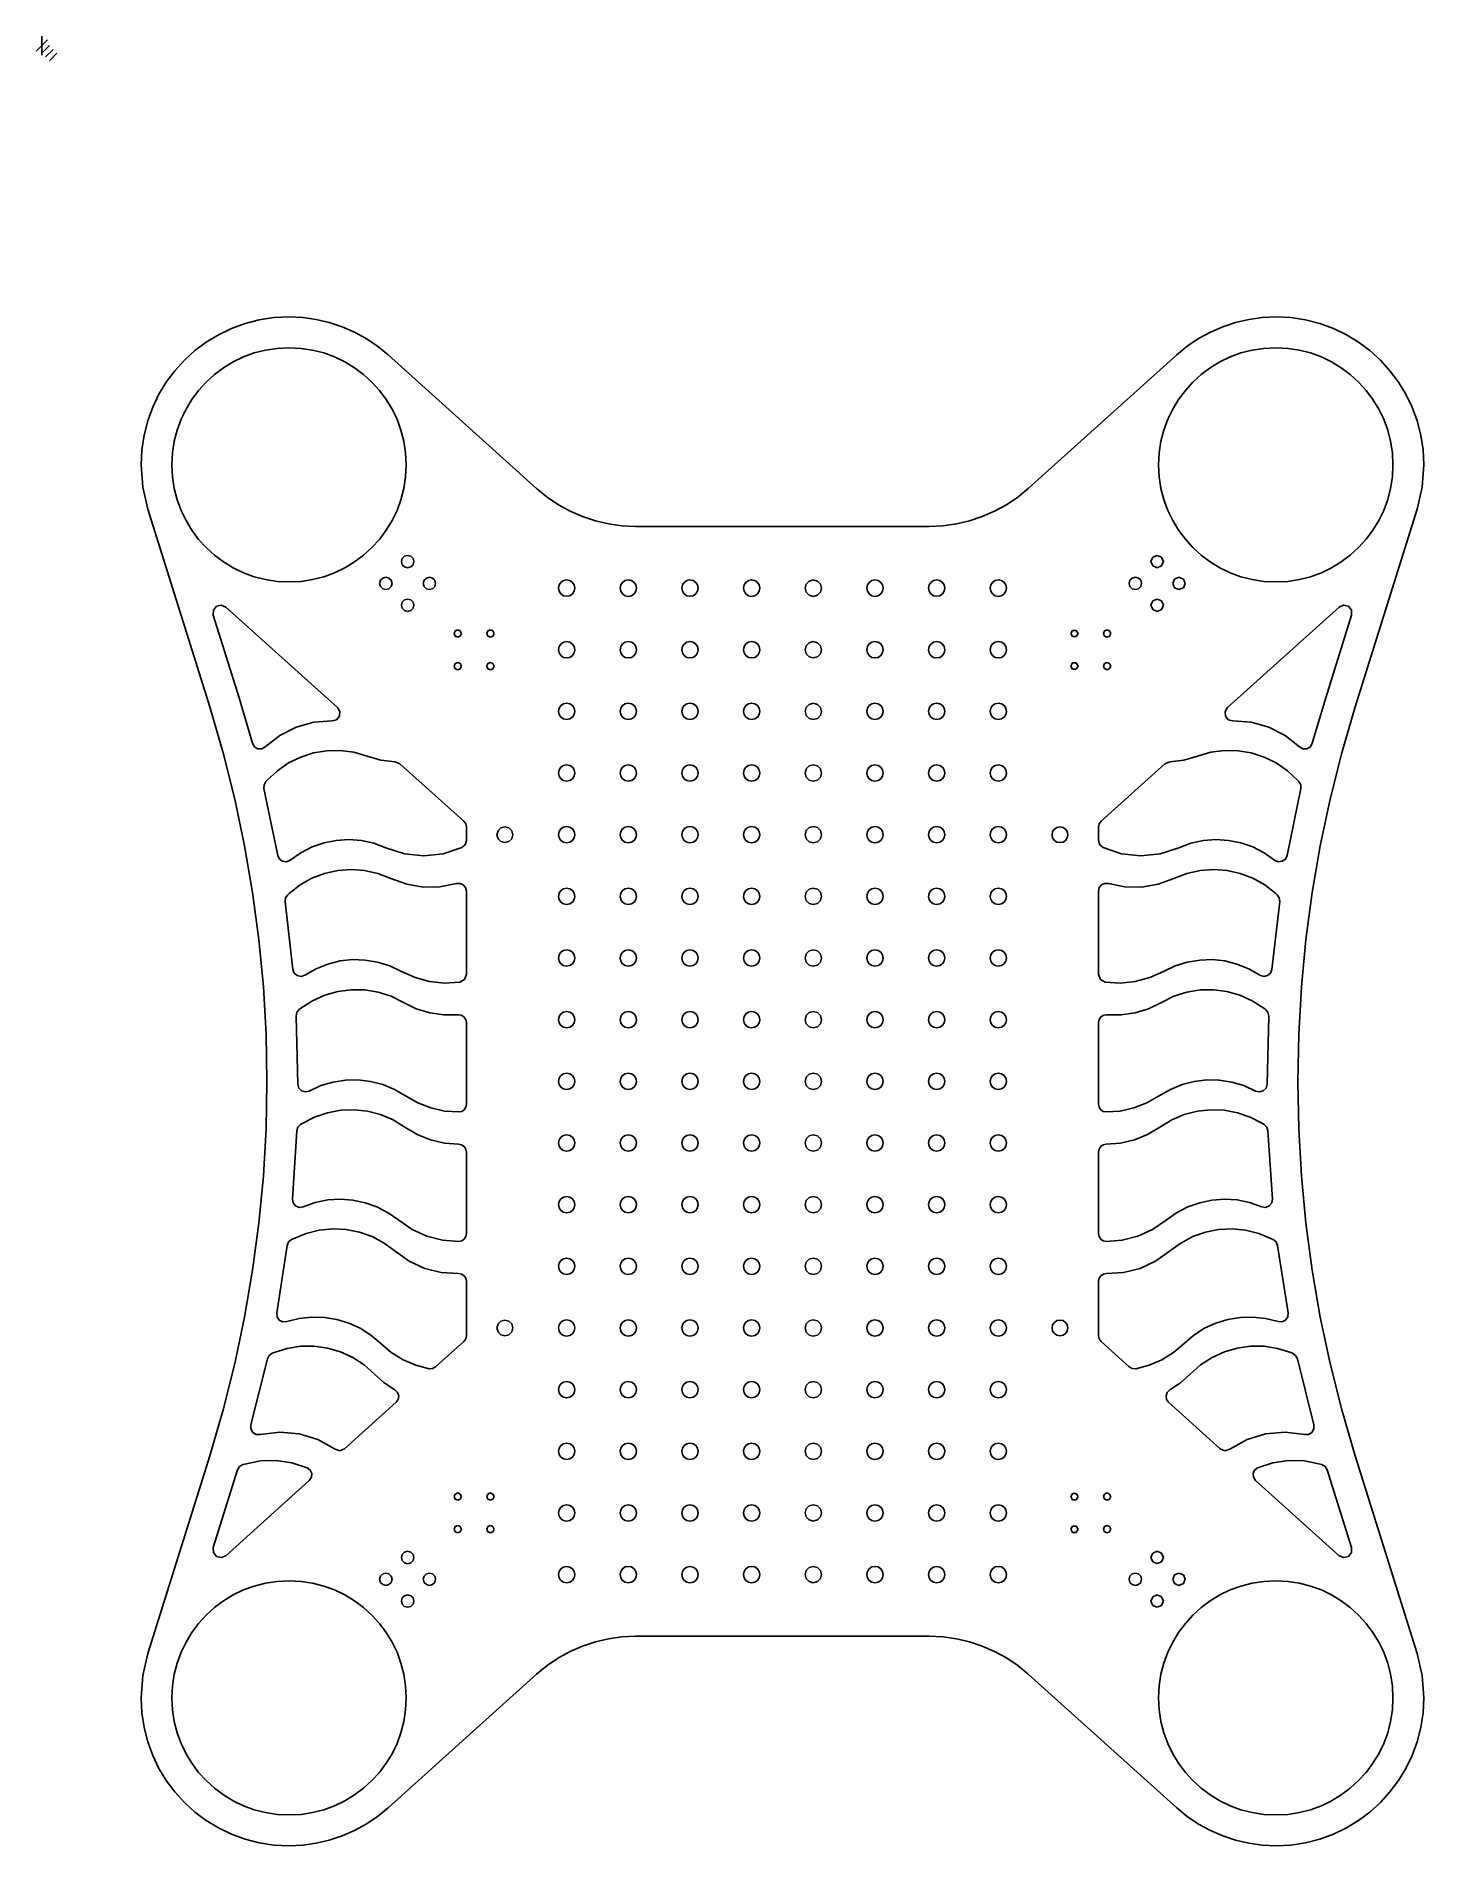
# Model space of a CAD drawing. Extents: x -1 to 193, y 45 to 298.
import ezdxf

# ---------------------------------------------------------------- set-up
doc = ezdxf.new("R2010")
doc.units = 0

msp = doc.modelspace()

# ---------------------------------------------------------------- linework, layer by layer
at = {"layer": 'Layer 1'}
for p, q in [((0.793749, 297.793749), (-0.793749, 296.206251)), ((0, 298.322915), (0, 295.677085)), ((1.058332, 297), (0, 295.941668)), ((1.587498, 296.470834), (0.529166, 295.412502)), ((2.116664, 295.941668), (1.058332, 294.883336))]:
    msp.add_line(p, q, dxfattribs=at)
at = {"layer": 'VISIBLE'}
for p, q in [((30.419902, 258.603171), (28.434602, 258.092698)), ((32.476799, 258.917091), (30.419902, 258.603171)), ((34.594881, 259.024045), (32.476799, 258.917091)), ((36.504065, 258.935924), (34.594881, 259.024045)), ((38.3851, 258.674417), (36.504065, 258.935924)), ((40.22683, 258.243805), (38.3851, 258.674417)), ((168.910753, 258.674417), (167.069022, 258.243806)), ((170.791789, 258.935924), (168.910753, 258.674417)), ((172.700973, 259.024045), (170.791789, 258.935924)), ((174.819055, 258.917091), (172.700973, 259.024045)), ((176.875952, 258.603171), (174.819055, 258.917091)), ((178.861252, 258.092698), (176.875952, 258.603171)), ((24.720446, 256.523745), (23.012416, 255.486092)), ((26.531312, 257.396085), (24.720446, 256.523745)), ((28.434602, 258.092698), (26.531312, 257.396085)), ((42.018097, 257.648372), (40.22683, 258.243805)), ((43.747746, 256.892398), (42.018097, 257.648372)), ((45.40462, 255.980167), (43.747746, 256.892398)), ((46.977561, 254.915961), (45.40462, 255.980167)), ((161.89123, 255.980168), (160.318288, 254.915961)), ((163.548104, 256.892399), (161.89123, 255.980168)), ((165.277754, 257.648373), (163.548104, 256.892399)), ((167.069022, 258.243806), (165.277754, 257.648373)), ((180.764541, 257.396085), (178.861252, 258.092698)), ((182.575407, 256.523745), (180.764541, 257.396085)), ((184.283437, 255.486091), (182.575407, 256.523745)), ((21.417636, 254.293537), (19.946518, 252.956493)), ((23.012416, 255.486092), (21.417636, 254.293537)), ((28.212097, 253.416185), (26.778646, 252.72577)), ((29.718687, 253.967517), (28.212097, 253.416185)), ((31.290175, 254.371526), (29.718687, 253.967517)), ((32.91832, 254.619974), (31.290175, 254.371526)), ((34.594881, 254.70462), (32.91832, 254.619974)), ((36.271441, 254.619974), (34.594881, 254.70462)), ((37.899586, 254.371526), (36.271441, 254.619974)), ((39.471074, 253.967517), (37.899586, 254.371526)), ((40.977664, 253.416185), (39.471074, 253.967517)), ((42.411116, 252.72577), (40.977664, 253.416185)), ((48.455413, 253.704061), (46.977561, 254.915961)), ((48.455392, 253.704061), (69.23532, 234.996524)), ((158.840462, 253.704061), (138.060529, 234.996524)), ((160.318288, 254.915961), (158.840436, 253.704061)), ((166.318325, 253.415683), (164.884897, 252.725297)), ((167.824887, 253.966991), (166.318325, 253.415683)), ((169.396343, 254.370983), (167.824887, 253.966991)), ((171.024452, 254.619419), (169.396343, 254.370983)), ((172.700973, 254.704062), (171.024452, 254.619419)), ((174.377495, 254.619419), (172.700973, 254.704062)), ((176.005604, 254.370983), (174.377495, 254.619419)), ((177.577059, 253.966991), (176.005604, 254.370983)), ((179.083622, 253.415683), (177.577059, 253.966991)), ((180.51705, 252.725297), (179.083622, 253.415683)), ((185.878217, 254.293536), (184.283437, 255.486091)), ((187.349336, 252.956493), (185.878217, 254.293536)), ((18.609475, 251.485375), (17.41692, 249.890595)), ((19.946518, 252.956493), (18.609475, 251.485375)), ((24.164124, 250.960647), (22.999536, 249.902418)), ((25.426574, 251.904511), (24.164124, 250.960647)), ((26.778646, 252.72577), (25.426574, 251.904511)), ((43.763187, 251.904511), (42.411116, 252.72577)), ((45.025637, 250.960647), (43.763187, 251.904511)), ((46.190226, 249.902418), (45.025637, 250.960647)), ((162.270407, 250.960246), (161.105825, 249.902057)), ((163.532844, 251.904072), (162.270407, 250.960246)), ((164.884897, 252.725297), (163.532844, 251.904072)), ((181.869102, 251.904072), (180.51705, 252.725297)), ((183.13154, 250.960246), (181.869102, 251.904072)), ((184.296121, 249.902057), (183.13154, 250.960246)), ((188.686379, 251.485375), (187.349336, 252.956493)), ((189.878933, 249.890594), (188.686379, 251.485375)), ((17.41692, 249.890595), (16.379266, 248.182565)), ((21.94105, 248.738063), (20.996909, 247.47582)), ((22.999536, 249.902418), (21.94105, 248.738063)), ((47.248711, 248.738063), (46.190226, 249.902418)), ((48.192852, 247.47582), (47.248711, 248.738063)), ((160.047341, 248.737745), (159.103194, 247.475548)), ((161.105825, 249.902057), (160.047341, 248.737745)), ((185.354605, 248.737745), (184.296121, 249.902057)), ((186.298752, 247.475548), (185.354605, 248.737745)), ((190.916587, 248.182564), (189.878933, 249.890594)), ((15.506927, 246.371699), (14.810314, 244.468409)), ((16.379266, 248.182565), (15.506927, 246.371699)), ((20.175352, 246.123929), (19.484622, 244.69063)), ((20.996909, 247.47582), (20.175352, 246.123929)), ((49.014409, 246.123929), (48.192852, 247.47582)), ((49.705139, 244.69063), (49.014409, 246.123929)), ((158.281626, 246.123703), (157.590876, 244.690451)), ((159.103194, 247.475548), (158.281626, 246.123703)), ((187.120321, 246.123703), (186.298752, 247.475548)), ((187.811071, 244.690451), (187.120321, 246.123703)), ((191.788927, 246.371698), (190.916587, 248.182564)), ((192.485539, 244.468409), (191.788927, 246.371698)), ((14.810314, 244.468409), (14.299841, 242.483109)), ((19.484622, 244.69063), (18.932959, 243.184161)), ((50.256802, 243.184161), (49.705139, 244.69063)), ((157.590876, 244.690451), (157.039185, 243.184029)), ((188.362761, 243.184029), (187.811071, 244.690451)), ((192.996012, 242.483109), (192.485539, 244.468409)), ((14.299841, 242.483109), (13.985922, 240.426212)), ((18.528604, 241.612762), (18.279798, 239.984672)), ((18.932959, 243.184161), (18.528604, 241.612762)), ((50.661157, 241.612762), (50.256802, 243.184161)), ((50.909963, 239.984672), (50.661157, 241.612762)), ((156.634794, 241.612676), (156.385944, 239.98463)), ((157.039185, 243.184029), (156.634794, 241.612676)), ((188.767152, 241.612676), (188.362761, 243.184029)), ((189.016002, 239.98463), (188.767152, 241.612676)), ((193.309932, 240.426212), (192.996012, 242.483109)), ((13.985922, 240.426212), (13.878968, 238.30813)), ((13.878968, 238.30813), (14.116612, 235.179299)), ((18.279798, 239.984672), (18.194783, 238.30813)), ((18.194783, 238.30813), (18.279798, 236.631588)), ((50.994979, 238.30813), (50.909963, 239.984672)), ((50.909963, 236.631588), (50.994979, 238.30813)), ((50.994979, 238.30813), (50.994979, 238.30813)), ((156.385944, 239.98463), (156.300875, 238.30813)), ((156.300875, 238.30813), (156.385944, 236.63163)), ((189.101071, 238.30813), (189.016002, 239.98463)), ((189.016002, 236.63163), (189.101071, 238.30813)), ((189.101071, 238.30813), (189.101071, 238.30813)), ((193.179242, 235.179299), (193.416885, 238.30813)), ((193.416885, 238.30813), (193.309932, 240.426212)), ((18.279798, 236.631588), (18.528604, 235.003498)), ((50.661157, 235.003498), (50.909963, 236.631588)), ((156.385944, 236.63163), (156.634794, 235.003584)), ((188.767152, 235.003584), (189.016002, 236.63163)), ((14.116612, 235.179299), (14.824094, 232.122253)), ((18.528604, 235.003498), (18.932959, 233.432099)), ((18.932959, 233.432099), (19.484622, 231.92563)), ((49.705139, 231.92563), (50.256802, 233.432099)), ((50.256802, 233.432099), (50.661157, 235.003498)), ((69.235315, 234.996485), (70.713167, 233.784585)), ((70.713167, 233.784585), (72.286109, 232.720378)), ((135.009743, 232.720378), (136.582684, 233.784585)), ((136.582684, 233.784585), (138.060537, 234.996485)), ((156.634794, 235.003584), (157.039185, 233.432231)), ((157.039185, 233.432231), (157.590876, 231.925809)), ((187.811071, 231.925809), (188.362761, 233.432231)), ((188.362761, 233.432231), (188.767152, 235.003584)), ((192.471761, 232.122253), (193.179242, 235.179299)), ((14.824131, 232.12228), (23.493524, 204.413849)), ((19.484622, 231.92563), (20.175352, 230.49233)), ((49.014409, 230.49233), (49.705139, 231.92563)), ((72.286109, 232.720378), (73.942983, 231.808147)), ((73.942983, 231.808147), (75.672632, 231.052174)), ((75.672632, 231.052174), (77.4639, 230.45674)), ((129.831951, 230.45674), (131.623219, 231.052174)), ((131.623219, 231.052174), (133.352869, 231.808147)), ((133.352869, 231.808147), (135.009743, 232.720378)), ((157.590876, 231.925809), (158.281626, 230.492556)), ((192.471724, 232.12228), (183.802328, 204.413849)), ((187.120321, 230.492556), (187.811071, 231.925809)), ((20.175352, 230.49233), (20.996909, 229.14044)), ((20.996909, 229.14044), (21.94105, 227.878197)), ((47.248711, 227.878197), (48.192852, 229.14044)), ((48.192852, 229.14044), (49.014409, 230.49233)), ((77.4639, 230.45674), (79.30563, 230.026129)), ((79.30563, 230.026129), (81.186666, 229.764622)), ((81.186666, 229.764622), (83.09585, 229.676501)), ((83.095831, 229.676472), (124.200017, 229.676472)), ((124.200002, 229.676501), (126.109186, 229.764622)), ((126.109186, 229.764622), (127.990221, 230.026129)), ((127.990221, 230.026129), (129.831951, 230.45674)), ((158.281626, 230.492556), (159.103194, 229.140712)), ((159.103194, 229.140712), (160.047341, 227.878515)), ((185.354605, 227.878515), (186.298752, 229.140712)), ((186.298752, 229.140712), (187.120321, 230.492556)), ((21.94105, 227.878197), (22.999536, 226.713842)), ((22.999536, 226.713842), (24.164124, 225.655612)), ((24.164124, 225.655612), (25.426574, 224.711749)), ((43.763187, 224.711749), (45.025637, 225.655612)), ((45.025637, 225.655612), (46.190226, 226.713842)), ((46.190226, 226.713842), (47.248711, 227.878197)), ((50.762617, 225.509651), (50.445098, 225.192132)), ((51.196357, 225.625872), (50.762617, 225.509651)), ((51.630096, 225.509651), (51.196357, 225.625872)), ((51.947616, 225.192132), (51.630096, 225.509651)), ((156.099493, 225.624434), (155.486601, 225.370864)), ((156.712385, 225.370864), (156.099493, 225.624434)), ((160.047341, 227.878515), (161.105825, 226.714202)), ((161.105825, 226.714202), (162.270407, 225.656014)), ((162.270407, 225.656014), (163.532844, 224.712188)), ((181.869102, 224.712188), (183.13154, 225.656014)), ((183.13154, 225.656014), (184.296121, 226.714202)), ((184.296121, 226.714202), (185.354605, 227.878515)), ((25.426574, 224.711749), (26.778646, 223.89049)), ((26.778646, 223.89049), (28.212097, 223.200075)), ((28.212097, 223.200075), (29.718687, 222.648743)), ((39.471074, 222.648743), (40.977664, 223.200075)), ((40.977664, 223.200075), (42.411116, 223.89049)), ((42.411116, 223.89049), (43.763187, 224.711749)), ((50.445098, 225.192132), (50.328878, 224.758393)), ((50.328878, 224.758393), (50.445098, 224.324653)), ((50.445098, 224.324653), (50.762617, 224.007134)), ((50.762617, 224.007134), (51.196357, 223.890914)), ((51.196357, 223.890914), (51.630096, 224.007134)), ((51.630096, 224.007134), (51.947616, 224.324653)), ((52.063836, 224.758393), (51.947616, 225.192132)), ((51.947616, 224.324653), (52.063836, 224.758393)), ((52.063836, 224.758393), (52.063836, 224.758393)), ((155.486601, 225.370864), (155.232016, 224.758393)), ((155.232016, 224.758393), (155.486601, 224.145922)), ((155.486601, 224.145922), (156.099493, 223.892351)), ((156.099493, 223.892351), (156.712385, 224.145922)), ((156.966971, 224.758393), (156.712385, 225.370864)), ((156.712385, 224.145922), (156.966971, 224.758393)), ((156.966971, 224.758393), (156.966971, 224.758393)), ((163.532844, 224.712188), (164.884897, 223.890962)), ((164.884897, 223.890962), (166.318325, 223.200577)), ((166.318325, 223.200577), (167.824887, 222.649269)), ((177.577059, 222.649269), (179.083622, 223.200577)), ((179.083622, 223.200577), (180.51705, 223.890962)), ((180.51705, 223.890962), (181.869102, 224.712188)), ((29.718687, 222.648743), (31.290175, 222.244734)), ((31.290175, 222.244734), (32.91832, 221.996286)), ((32.91832, 221.996286), (34.594881, 221.911639)), ((34.594881, 221.911639), (36.271441, 221.996286)), ((36.271441, 221.996286), (37.899586, 222.244734)), ((37.899586, 222.244734), (39.471074, 222.648743)), ((47.393355, 222.140392), (47.277135, 221.706653)), ((47.277135, 221.706653), (47.393355, 221.272913)), ((47.710875, 222.457911), (47.393355, 222.140392)), ((47.393355, 221.272913), (47.710875, 220.955394)), ((48.144614, 222.574132), (47.710875, 222.457911)), ((47.710875, 220.955394), (48.144614, 220.839174)), ((48.578354, 222.457911), (48.144614, 222.574132)), ((48.144614, 220.839174), (48.578354, 220.955394)), ((48.895873, 222.140392), (48.578354, 222.457911)), ((48.578354, 220.955394), (48.895873, 221.272913)), ((49.012093, 221.706653), (48.895873, 222.140392)), ((48.895873, 221.272913), (49.012093, 221.706653)), ((49.012093, 221.706653), (49.012093, 221.706653)), ((53.496841, 222.140392), (53.38062, 221.706653)), ((53.38062, 221.706653), (53.496841, 221.272913)), ((53.81436, 222.457911), (53.496841, 222.140392)), ((53.496841, 221.272913), (53.81436, 220.955394)), ((54.248099, 222.574132), (53.81436, 222.457911)), ((53.81436, 220.955394), (54.248099, 220.839174)), ((54.681839, 222.457911), (54.248099, 222.574132)), ((54.248099, 220.839174), (54.681839, 220.955394)), ((54.999358, 222.140392), (54.681839, 222.457911)), ((54.681839, 220.955394), (54.999358, 221.272913)), ((55.115578, 221.706653), (54.999358, 222.140392)), ((54.999358, 221.272913), (55.115578, 221.706653)), ((55.115578, 221.706653), (55.115578, 221.706653)), ((72.379887, 221.491213), (72.289211, 221.04487)), ((72.289211, 221.04487), (72.379887, 220.598527)), ((72.626018, 221.8556), (72.379887, 221.491213)), ((72.379887, 220.598527), (72.626018, 220.234139)), ((72.990748, 222.101225), (72.626018, 221.8556)), ((73.437217, 222.191279), (72.990748, 222.101225)), ((73.883686, 222.101225), (73.437217, 222.191279)), ((74.248415, 221.8556), (73.883686, 222.101225)), ((74.494547, 221.491213), (74.248415, 221.8556)), ((74.248415, 220.234139), (74.494547, 220.598527)), ((74.585223, 221.04487), (74.494547, 221.491213)), ((74.494547, 220.598527), (74.585223, 221.04487)), ((74.585223, 221.04487), (74.585223, 221.04487)), ((81.011259, 221.491502), (80.920843, 221.04487)), ((80.920843, 221.04487), (81.011259, 220.598237)), ((81.257332, 221.856183), (81.011259, 221.491502)), ((81.011259, 220.598237), (81.257332, 220.233557)), ((81.622162, 222.102034), (81.257332, 221.856183)), ((82.06885, 222.19218), (81.622162, 222.102034)), ((82.515537, 222.102034), (82.06885, 222.19218)), ((82.880367, 221.856183), (82.515537, 222.102034)), ((83.12644, 221.491502), (82.880367, 221.856183)), ((82.880367, 220.233557), (83.12644, 220.598237)), ((83.216857, 221.04487), (83.12644, 221.491502)), ((83.12644, 220.598237), (83.216857, 221.04487)), ((83.216857, 221.04487), (83.216857, 221.04487)), ((89.643149, 221.491213), (89.552474, 221.04487)), ((89.552474, 221.04487), (89.643149, 220.598527)), ((89.889281, 221.8556), (89.643149, 221.491213)), ((89.643149, 220.598527), (89.889281, 220.234139)), ((90.254011, 222.101225), (89.889281, 221.8556)), ((90.70048, 222.191279), (90.254011, 222.101225)), ((91.146949, 222.101225), (90.70048, 222.191279)), ((91.511678, 221.8556), (91.146949, 222.101225)), ((91.75781, 221.491213), (91.511678, 221.8556)), ((91.511678, 220.234139), (91.75781, 220.598527)), ((91.848486, 221.04487), (91.75781, 221.491213)), ((91.75781, 220.598527), (91.848486, 221.04487)), ((91.848486, 221.04487), (91.848486, 221.04487)), ((98.27452, 221.491502), (98.184103, 221.04487)), ((98.184103, 221.04487), (98.27452, 220.598237)), ((98.520593, 221.856183), (98.27452, 221.491502)), ((98.27452, 220.598237), (98.520593, 220.233557)), ((98.885423, 222.102034), (98.520593, 221.856183)), ((99.33211, 222.19218), (98.885423, 222.102034)), ((99.778797, 222.102034), (99.33211, 222.19218)), ((100.143627, 221.856183), (99.778797, 222.102034)), ((100.3897, 221.491502), (100.143627, 221.856183)), ((100.143627, 220.233557), (100.3897, 220.598237)), ((100.480117, 221.04487), (100.3897, 221.491502)), ((100.3897, 220.598237), (100.480117, 221.04487)), ((100.480117, 221.04487), (100.480117, 221.04487)), ((106.969538, 221.618873), (106.815734, 221.04487)), ((106.815734, 221.04487), (106.969538, 220.470866)), ((107.389738, 222.039073), (106.969538, 221.618873)), ((106.969538, 220.470866), (107.389738, 220.050666)), ((107.963741, 222.192877), (107.389738, 222.039073)), ((108.537745, 222.039073), (107.963741, 222.192877)), ((108.957945, 221.618873), (108.537745, 222.039073)), ((108.537745, 220.050666), (108.957945, 220.470866)), ((109.111748, 221.04487), (108.957945, 221.618873)), ((108.957945, 220.470866), (109.111748, 221.04487)), ((109.111748, 221.04487), (109.111748, 221.04487)), ((115.537782, 221.491502), (115.447366, 221.04487)), ((115.447366, 221.04487), (115.537782, 220.598237)), ((115.783856, 221.856183), (115.537782, 221.491502)), ((115.537782, 220.598237), (115.783856, 220.233557)), ((116.148686, 222.102034), (115.783856, 221.856183)), ((116.595373, 222.19218), (116.148686, 222.102034)), ((117.04206, 222.102034), (116.595373, 222.19218)), ((117.40689, 221.856183), (117.04206, 222.102034)), ((117.652963, 221.491502), (117.40689, 221.856183)), ((117.40689, 220.233557), (117.652963, 220.598237)), ((117.74338, 221.04487), (117.652963, 221.491502)), ((117.652963, 220.598237), (117.74338, 221.04487)), ((117.74338, 221.04487), (117.74338, 221.04487)), ((124.169673, 221.491213), (124.078997, 221.04487)), ((124.078997, 221.04487), (124.169673, 220.598527)), ((124.415804, 221.8556), (124.169673, 221.491213)), ((124.169673, 220.598527), (124.415804, 220.234139)), ((124.780534, 222.101225), (124.415804, 221.8556)), ((125.227003, 222.191279), (124.780534, 222.101225)), ((125.673472, 222.101225), (125.227003, 222.191279)), ((126.038201, 221.8556), (125.673472, 222.101225)), ((126.284333, 221.491213), (126.038201, 221.8556)), ((126.038201, 220.234139), (126.284333, 220.598527)), ((126.375009, 221.04487), (126.284333, 221.491213)), ((126.284333, 220.598527), (126.375009, 221.04487)), ((126.375009, 221.04487), (126.375009, 221.04487)), ((132.801043, 221.491502), (132.710626, 221.04487)), ((132.710626, 221.04487), (132.801043, 220.598237)), ((133.047116, 221.856183), (132.801043, 221.491502)), ((132.801043, 220.598237), (133.047116, 220.233557)), ((133.411946, 222.102034), (133.047116, 221.856183)), ((133.858633, 222.19218), (133.411946, 222.102034)), ((134.30532, 222.102034), (133.858633, 222.19218)), ((134.67015, 221.856183), (134.30532, 222.102034)), ((134.916223, 221.491502), (134.67015, 221.856183)), ((134.67015, 220.233557), (134.916223, 220.598237)), ((135.00664, 221.04487), (134.916223, 221.491502)), ((134.916223, 220.598237), (135.00664, 221.04487)), ((135.00664, 221.04487), (135.00664, 221.04487)), ((152.296493, 222.140392), (152.180273, 221.706653)), ((152.180273, 221.706653), (152.296493, 221.272913)), ((152.614012, 222.457911), (152.296493, 222.140392)), ((152.296493, 221.272913), (152.614012, 220.955394)), ((153.047752, 222.574132), (152.614012, 222.457911)), ((152.614012, 220.955394), (153.047752, 220.839174)), ((153.481491, 222.457911), (153.047752, 222.574132)), ((153.047752, 220.839174), (153.481491, 220.955394)), ((153.799011, 222.140392), (153.481491, 222.457911)), ((153.481491, 220.955394), (153.799011, 221.272913)), ((153.915231, 221.706653), (153.799011, 222.140392)), ((153.799011, 221.272913), (153.915231, 221.706653)), ((153.915231, 221.706653), (153.915231, 221.706653)), ((158.538344, 222.319123), (158.283758, 221.706653)), ((158.283758, 221.706653), (158.538344, 221.094182)), ((159.151236, 222.572694), (158.538344, 222.319123)), ((158.538344, 221.094182), (159.151236, 220.840611)), ((159.764128, 222.319123), (159.151236, 222.572694)), ((159.151236, 220.840611), (159.764128, 221.094182)), ((160.018714, 221.706653), (159.764128, 222.319123)), ((159.764128, 221.094182), (160.018714, 221.706653)), ((160.018714, 221.706653), (160.018714, 221.706653)), ((167.824887, 222.649269), (169.396343, 222.245277)), ((169.396343, 222.245277), (171.024452, 221.996841)), ((171.024452, 221.996841), (172.700973, 221.912198)), ((172.700973, 221.912198), (174.377495, 221.996841)), ((174.377495, 221.996841), (176.005604, 222.245277)), ((176.005604, 222.245277), (177.577059, 222.649269)), ((24.005631, 217.970886), (23.989989, 217.280237)), ((24.436998, 218.510481), (24.005631, 217.970886)), ((25.107251, 218.677815), (24.436998, 218.510481)), ((25.74162, 218.404289), (25.107251, 218.677815)), ((25.741616, 218.404281), (41.371608, 204.333016)), ((50.445098, 219.088652), (50.328878, 218.654913)), ((50.328878, 218.654913), (50.445098, 218.221173)), ((50.762617, 219.406171), (50.445098, 219.088652)), ((50.445098, 218.221173), (50.762617, 217.903654)), ((51.196357, 219.522392), (50.762617, 219.406171)), ((50.762617, 217.903654), (51.196357, 217.787434)), ((51.630096, 219.406171), (51.196357, 219.522392)), ((51.196357, 217.787434), (51.630096, 217.903654)), ((51.947616, 219.088652), (51.630096, 219.406171)), ((51.630096, 217.903654), (51.947616, 218.221173)), ((52.063836, 218.654913), (51.947616, 219.088652)), ((51.947616, 218.221173), (52.063836, 218.654913)), ((52.063836, 218.654913), (52.063836, 218.654913)), ((72.626018, 220.234139), (72.990748, 219.988514)), ((72.990748, 219.988514), (73.437217, 219.89846)), ((73.437217, 219.89846), (73.883686, 219.988514)), ((73.883686, 219.988514), (74.248415, 220.234139)), ((81.257332, 220.233557), (81.622162, 219.987705)), ((81.622162, 219.987705), (82.06885, 219.897559)), ((82.06885, 219.897559), (82.515537, 219.987705)), ((82.515537, 219.987705), (82.880367, 220.233557)), ((89.889281, 220.234139), (90.254011, 219.988514)), ((90.254011, 219.988514), (90.70048, 219.89846)), ((90.70048, 219.89846), (91.146949, 219.988514)), ((91.146949, 219.988514), (91.511678, 220.234139)), ((98.520593, 220.233557), (98.885423, 219.987705)), ((98.885423, 219.987705), (99.33211, 219.897559)), ((99.33211, 219.897559), (99.778797, 219.987705)), ((99.778797, 219.987705), (100.143627, 220.233557)), ((107.389738, 220.050666), (107.963741, 219.896863)), ((107.963741, 219.896863), (108.537745, 220.050666)), ((115.783856, 220.233557), (116.148686, 219.987705)), ((116.148686, 219.987705), (116.595373, 219.897559)), ((116.595373, 219.897559), (117.04206, 219.987705)), ((117.04206, 219.987705), (117.40689, 220.233557)), ((124.415804, 220.234139), (124.780534, 219.988514)), ((124.780534, 219.988514), (125.227003, 219.89846)), ((125.227003, 219.89846), (125.673472, 219.988514)), ((125.673472, 219.988514), (126.038201, 220.234139)), ((133.047116, 220.233557), (133.411946, 219.987705)), ((133.411946, 219.987705), (133.858633, 219.897559)), ((133.858633, 219.897559), (134.30532, 219.987705)), ((134.30532, 219.987705), (134.67015, 220.233557)), ((155.486601, 219.267383), (155.232016, 218.654913)), ((155.232016, 218.654913), (155.486601, 218.042442)), ((156.099493, 219.520954), (155.486601, 219.267383)), ((155.486601, 218.042442), (156.099493, 217.788871)), ((156.712385, 219.267383), (156.099493, 219.520954)), ((156.099493, 217.788871), (156.712385, 218.042442)), ((156.966971, 218.654913), (156.712385, 219.267383)), ((156.712385, 218.042442), (156.966971, 218.654913)), ((156.966971, 218.654913), (156.966971, 218.654913)), ((181.554238, 218.404281), (165.924243, 204.333016)), ((182.188601, 218.677812), (181.554233, 218.404289)), ((182.858853, 218.510478), (182.188601, 218.677812)), ((183.290219, 217.970884), (182.858853, 218.510478)), ((183.305862, 217.280237), (183.290219, 217.970884)), ((23.990023, 217.280192), (27.61243, 205.702567)), ((183.30583, 217.280192), (179.683422, 205.702567)), ((57.846732, 215.056113), (57.697231, 214.696039)), ((57.697231, 214.696039), (57.846732, 214.335965)), ((58.206973, 215.205212), (57.846732, 215.056113)), ((57.846732, 214.335965), (58.206973, 214.186866)), ((58.567214, 215.056113), (58.206973, 215.205212)), ((58.206973, 214.186866), (58.567214, 214.335965)), ((58.716714, 214.696039), (58.567214, 215.056113)), ((58.567214, 214.335965), (58.716714, 214.696039)), ((58.716714, 214.696039), (58.716714, 214.696039)), ((62.412331, 215.056113), (62.26283, 214.696039)), ((62.26283, 214.696039), (62.412331, 214.335965)), ((62.772572, 215.205212), (62.412331, 215.056113)), ((62.412331, 214.335965), (62.772572, 214.186866)), ((63.132813, 215.056113), (62.772572, 215.205212)), ((62.772572, 214.186866), (63.132813, 214.335965)), ((63.282314, 214.696039), (63.132813, 215.056113)), ((63.132813, 214.335965), (63.282314, 214.696039)), ((63.282314, 214.696039), (63.282314, 214.696039)), ((72.379887, 212.859581), (72.289211, 212.413238)), ((72.626018, 213.223969), (72.379887, 212.859581)), ((72.990748, 213.469594), (72.626018, 213.223969)), ((73.437217, 213.559648), (72.990748, 213.469594)), ((73.883686, 213.469594), (73.437217, 213.559648)), ((74.248415, 213.223969), (73.883686, 213.469594)), ((74.494547, 212.859581), (74.248415, 213.223969)), ((74.585223, 212.413238), (74.494547, 212.859581)), ((81.011259, 212.859871), (80.920843, 212.413238)), ((81.257332, 213.224551), (81.011259, 212.859871)), ((81.622162, 213.470403), (81.257332, 213.224551)), ((82.06885, 213.560548), (81.622162, 213.470403)), ((82.515537, 213.470403), (82.06885, 213.560548)), ((82.880367, 213.224551), (82.515537, 213.470403)), ((83.12644, 212.859871), (82.880367, 213.224551)), ((83.216857, 212.413238), (83.12644, 212.859871)), ((89.643149, 212.859581), (89.552474, 212.413238)), ((89.889281, 213.223969), (89.643149, 212.859581)), ((90.254011, 213.469594), (89.889281, 213.223969)), ((90.70048, 213.559648), (90.254011, 213.469594)), ((91.146949, 213.469594), (90.70048, 213.559648)), ((91.511678, 213.223969), (91.146949, 213.469594)), ((91.75781, 212.859581), (91.511678, 213.223969)), ((91.848486, 212.413238), (91.75781, 212.859581)), ((98.27452, 212.859871), (98.184103, 212.413238)), ((98.520593, 213.224551), (98.27452, 212.859871)), ((98.885423, 213.470403), (98.520593, 213.224551)), ((99.33211, 213.560548), (98.885423, 213.470403)), ((99.778797, 213.470403), (99.33211, 213.560548)), ((100.143627, 213.224551), (99.778797, 213.470403)), ((100.3897, 212.859871), (100.143627, 213.224551)), ((100.480117, 212.413238), (100.3897, 212.859871)), ((106.969538, 212.987242), (106.815734, 212.413238)), ((107.389738, 213.407442), (106.969538, 212.987242)), ((107.963741, 213.561245), (107.389738, 213.407442)), ((108.537745, 213.407442), (107.963741, 213.561245)), ((108.957945, 212.987242), (108.537745, 213.407442)), ((109.111748, 212.413238), (108.957945, 212.987242)), ((115.537782, 212.859871), (115.447366, 212.413238)), ((115.783856, 213.224551), (115.537782, 212.859871)), ((116.148686, 213.470403), (115.783856, 213.224551)), ((116.595373, 213.560548), (116.148686, 213.470403)), ((117.04206, 213.470403), (116.595373, 213.560548)), ((117.40689, 213.224551), (117.04206, 213.470403)), ((117.652963, 212.859871), (117.40689, 213.224551)), ((117.74338, 212.413238), (117.652963, 212.859871)), ((124.169673, 212.859581), (124.078997, 212.413238)), ((124.415804, 213.223969), (124.169673, 212.859581)), ((124.780534, 213.469594), (124.415804, 213.223969)), ((125.227003, 213.559648), (124.780534, 213.469594)), ((125.673472, 213.469594), (125.227003, 213.559648)), ((126.038201, 213.223969), (125.673472, 213.469594)), ((126.284333, 212.859581), (126.038201, 213.223969)), ((126.375009, 212.413238), (126.284333, 212.859581)), ((132.801043, 212.859871), (132.710626, 212.413238)), ((133.047116, 213.224551), (132.801043, 212.859871)), ((133.411946, 213.470403), (133.047116, 213.224551)), ((133.858633, 213.560548), (133.411946, 213.470403)), ((134.30532, 213.470403), (133.858633, 213.560548)), ((134.67015, 213.224551), (134.30532, 213.470403)), ((134.916223, 212.859871), (134.67015, 213.224551)), ((135.00664, 212.413238), (134.916223, 212.859871)), ((144.268409, 215.13749), (144.013538, 214.696039)), ((144.013538, 214.696039), (144.268409, 214.254589)), ((144.778152, 215.13749), (144.268409, 215.13749)), ((144.268409, 214.254589), (144.778152, 214.254589)), ((145.033024, 214.696039), (144.778152, 215.13749)), ((144.778152, 214.254589), (145.033024, 214.696039)), ((145.033024, 214.696039), (145.033024, 214.696039)), ((148.728785, 215.055844), (148.579137, 214.696039)), ((148.579137, 214.696039), (148.728785, 214.336234)), ((149.088879, 215.204796), (148.728785, 215.055844)), ((148.728785, 214.336234), (149.088879, 214.187282)), ((149.448972, 215.055844), (149.088879, 215.204796)), ((149.088879, 214.187282), (149.448972, 214.336234)), ((149.59862, 214.696039), (149.448972, 215.055844)), ((149.448972, 214.336234), (149.59862, 214.696039)), ((149.59862, 214.696039), (149.59862, 214.696039)), ((57.846732, 210.490514), (57.697231, 210.13044)), ((58.206973, 210.639613), (57.846732, 210.490514)), ((58.567214, 210.490514), (58.206973, 210.639613)), ((58.716714, 210.13044), (58.567214, 210.490514)), ((62.412331, 210.490514), (62.26283, 210.13044)), ((62.772572, 210.639613), (62.412331, 210.490514)), ((63.132813, 210.490514), (62.772572, 210.639613)), ((63.282314, 210.13044), (63.132813, 210.490514)), ((72.289211, 212.413238), (72.379887, 211.966895)), ((72.379887, 211.966895), (72.626018, 211.602508)), ((72.626018, 211.602508), (72.990748, 211.356883)), ((72.990748, 211.356883), (73.437217, 211.266829)), ((73.437217, 211.266829), (73.883686, 211.356883)), ((73.883686, 211.356883), (74.248415, 211.602508)), ((74.248415, 211.602508), (74.494547, 211.966895)), ((74.494547, 211.966895), (74.585223, 212.413238)), ((74.585223, 212.413238), (74.585223, 212.413238)), ((80.920843, 212.413238), (81.011259, 211.966606)), ((81.011259, 211.966606), (81.257332, 211.601925)), ((81.257332, 211.601925), (81.622162, 211.356074)), ((81.622162, 211.356074), (82.06885, 211.265928)), ((82.06885, 211.265928), (82.515537, 211.356074)), ((82.515537, 211.356074), (82.880367, 211.601925)), ((82.880367, 211.601925), (83.12644, 211.966606)), ((83.12644, 211.966606), (83.216857, 212.413238)), ((83.216857, 212.413238), (83.216857, 212.413238)), ((89.552474, 212.413238), (89.643149, 211.966895)), ((89.643149, 211.966895), (89.889281, 211.602508)), ((89.889281, 211.602508), (90.254011, 211.356883)), ((90.254011, 211.356883), (90.70048, 211.266829)), ((90.70048, 211.266829), (91.146949, 211.356883)), ((91.146949, 211.356883), (91.511678, 211.602508)), ((91.511678, 211.602508), (91.75781, 211.966895)), ((91.75781, 211.966895), (91.848486, 212.413238)), ((91.848486, 212.413238), (91.848486, 212.413238)), ((98.184103, 212.413238), (98.27452, 211.966606)), ((98.27452, 211.966606), (98.520593, 211.601925)), ((98.520593, 211.601925), (98.885423, 211.356074)), ((98.885423, 211.356074), (99.33211, 211.265928)), ((99.33211, 211.265928), (99.778797, 211.356074)), ((99.778797, 211.356074), (100.143627, 211.601925)), ((100.143627, 211.601925), (100.3897, 211.966606)), ((100.3897, 211.966606), (100.480117, 212.413238)), ((100.480117, 212.413238), (100.480117, 212.413238)), ((106.815734, 212.413238), (106.969538, 211.839235)), ((106.969538, 211.839235), (107.389738, 211.419035)), ((107.389738, 211.419035), (107.963741, 211.265231)), ((107.963741, 211.265231), (108.537745, 211.419035)), ((108.537745, 211.419035), (108.957945, 211.839235)), ((108.957945, 211.839235), (109.111748, 212.413238)), ((109.111748, 212.413238), (109.111748, 212.413238)), ((115.447366, 212.413238), (115.537782, 211.966606)), ((115.537782, 211.966606), (115.783856, 211.601925)), ((115.783856, 211.601925), (116.148686, 211.356074)), ((116.148686, 211.356074), (116.595373, 211.265928)), ((116.595373, 211.265928), (117.04206, 211.356074)), ((117.04206, 211.356074), (117.40689, 211.601925)), ((117.40689, 211.601925), (117.652963, 211.966606)), ((117.652963, 211.966606), (117.74338, 212.413238)), ((117.74338, 212.413238), (117.74338, 212.413238)), ((124.078997, 212.413238), (124.169673, 211.966895)), ((124.169673, 211.966895), (124.415804, 211.602508)), ((124.415804, 211.602508), (124.780534, 211.356883)), ((124.780534, 211.356883), (125.227003, 211.266829)), ((125.227003, 211.266829), (125.673472, 211.356883)), ((125.673472, 211.356883), (126.038201, 211.602508)), ((126.038201, 211.602508), (126.284333, 211.966895)), ((126.284333, 211.966895), (126.375009, 212.413238)), ((126.375009, 212.413238), (126.375009, 212.413238)), ((132.710626, 212.413238), (132.801043, 211.966606)), ((132.801043, 211.966606), (133.047116, 211.601925)), ((133.047116, 211.601925), (133.411946, 211.356074)), ((133.411946, 211.356074), (133.858633, 211.265928)), ((133.858633, 211.265928), (134.30532, 211.356074)), ((134.30532, 211.356074), (134.67015, 211.601925)), ((134.67015, 211.601925), (134.916223, 211.966606)), ((134.916223, 211.966606), (135.00664, 212.413238)), ((135.00664, 212.413238), (135.00664, 212.413238)), ((144.268409, 210.57189), (144.013538, 210.13044)), ((144.778152, 210.57189), (144.268409, 210.57189)), ((145.033024, 210.13044), (144.778152, 210.57189)), ((148.728785, 210.490245), (148.579137, 210.13044)), ((149.088879, 210.639197), (148.728785, 210.490245)), ((149.448972, 210.490245), (149.088879, 210.639197)), ((149.59862, 210.13044), (149.448972, 210.490245)), ((57.697231, 210.13044), (57.846732, 209.770366)), ((57.846732, 209.770366), (58.206973, 209.621267)), ((58.206973, 209.621267), (58.567214, 209.770366)), ((58.567214, 209.770366), (58.716714, 210.13044)), ((58.716714, 210.13044), (58.716714, 210.13044)), ((62.26283, 210.13044), (62.412331, 209.770366)), ((62.412331, 209.770366), (62.772572, 209.621267)), ((62.772572, 209.621267), (63.132813, 209.770366)), ((63.132813, 209.770366), (63.282314, 210.13044)), ((63.282314, 210.13044), (63.282314, 210.13044)), ((144.013538, 210.13044), (144.268409, 209.68899)), ((144.268409, 209.68899), (144.778152, 209.68899)), ((144.778152, 209.68899), (145.033024, 210.13044)), ((145.033024, 210.13044), (145.033024, 210.13044)), ((148.579137, 210.13044), (148.728785, 209.770635)), ((148.728785, 209.770635), (149.088879, 209.621683)), ((149.088879, 209.621683), (149.448972, 209.770635)), ((149.448972, 209.770635), (149.59862, 210.13044)), ((149.59862, 210.13044), (149.59862, 210.13044)), ((29.479682, 199.323235), (27.612408, 205.702567)), ((179.683446, 205.702567), (177.81617, 199.323235)), ((25.370707, 197.986573), (23.493492, 204.413844)), ((41.242049, 202.629316), (41.651515, 203.130444)), ((41.700595, 203.775721), (41.371632, 204.333014)), ((41.651515, 203.130444), (41.700595, 203.775721)), ((72.379887, 204.227953), (72.289211, 203.781609)), ((72.289211, 203.781609), (72.379887, 203.335266)), ((72.626018, 204.59234), (72.379887, 204.227953)), ((72.379887, 203.335266), (72.626018, 202.970879)), ((72.990748, 204.837965), (72.626018, 204.59234)), ((72.626018, 202.970879), (72.990748, 202.725254)), ((73.437217, 204.928019), (72.990748, 204.837965)), ((72.990748, 202.725254), (73.437217, 202.6352)), ((73.883686, 204.837965), (73.437217, 204.928019)), ((73.437217, 202.6352), (73.883686, 202.725254)), ((74.248415, 204.59234), (73.883686, 204.837965)), ((73.883686, 202.725254), (74.248415, 202.970879)), ((74.494547, 204.227953), (74.248415, 204.59234)), ((74.248415, 202.970879), (74.494547, 203.335266)), ((74.585223, 203.781609), (74.494547, 204.227953)), ((74.494547, 203.335266), (74.585223, 203.781609)), ((74.585223, 203.781609), (74.585223, 203.781609)), ((81.011259, 204.228242), (80.920843, 203.781609)), ((80.920843, 203.781609), (81.011259, 203.334977)), ((81.257332, 204.592923), (81.011259, 204.228242)), ((81.011259, 203.334977), (81.257332, 202.970296)), ((81.622162, 204.838774), (81.257332, 204.592923)), ((81.257332, 202.970296), (81.622162, 202.724445)), ((82.06885, 204.92892), (81.622162, 204.838774)), ((81.622162, 202.724445), (82.06885, 202.634299)), ((82.515537, 204.838774), (82.06885, 204.92892)), ((82.06885, 202.634299), (82.515537, 202.724445)), ((82.880367, 204.592923), (82.515537, 204.838774)), ((82.515537, 202.724445), (82.880367, 202.970296)), ((83.12644, 204.228242), (82.880367, 204.592923)), ((82.880367, 202.970296), (83.12644, 203.334977)), ((83.216857, 203.781609), (83.12644, 204.228242)), ((83.12644, 203.334977), (83.216857, 203.781609)), ((83.216857, 203.781609), (83.216857, 203.781609)), ((89.643149, 204.227953), (89.552474, 203.781609)), ((89.552474, 203.781609), (89.643149, 203.335266)), ((89.889281, 204.59234), (89.643149, 204.227953)), ((89.643149, 203.335266), (89.889281, 202.970879)), ((90.254011, 204.837965), (89.889281, 204.59234)), ((89.889281, 202.970879), (90.254011, 202.725254)), ((90.70048, 204.928019), (90.254011, 204.837965)), ((90.254011, 202.725254), (90.70048, 202.6352)), ((91.146949, 204.837965), (90.70048, 204.928019)), ((90.70048, 202.6352), (91.146949, 202.725254)), ((91.511678, 204.59234), (91.146949, 204.837965)), ((91.146949, 202.725254), (91.511678, 202.970879)), ((91.75781, 204.227953), (91.511678, 204.59234)), ((91.511678, 202.970879), (91.75781, 203.335266)), ((91.848486, 203.781609), (91.75781, 204.227953)), ((91.75781, 203.335266), (91.848486, 203.781609)), ((91.848486, 203.781609), (91.848486, 203.781609)), ((98.27452, 204.228242), (98.184103, 203.781609)), ((98.184103, 203.781609), (98.27452, 203.334977)), ((98.520593, 204.592923), (98.27452, 204.228242)), ((98.27452, 203.334977), (98.520593, 202.970296)), ((98.885423, 204.838774), (98.520593, 204.592923)), ((98.520593, 202.970296), (98.885423, 202.724445)), ((99.33211, 204.92892), (98.885423, 204.838774)), ((98.885423, 202.724445), (99.33211, 202.634299)), ((99.778797, 204.838774), (99.33211, 204.92892)), ((99.33211, 202.634299), (99.778797, 202.724445)), ((100.143627, 204.592923), (99.778797, 204.838774)), ((99.778797, 202.724445), (100.143627, 202.970296)), ((100.3897, 204.228242), (100.143627, 204.592923)), ((100.143627, 202.970296), (100.3897, 203.334977)), ((100.480117, 203.781609), (100.3897, 204.228242)), ((100.3897, 203.334977), (100.480117, 203.781609)), ((100.480117, 203.781609), (100.480117, 203.781609)), ((106.969538, 204.355613), (106.815734, 203.781609)), ((106.815734, 203.781609), (106.969538, 203.207606)), ((107.389738, 204.775813), (106.969538, 204.355613)), ((106.969538, 203.207606), (107.389738, 202.787406)), ((107.963741, 204.929617), (107.389738, 204.775813)), ((107.389738, 202.787406), (107.963741, 202.633602)), ((108.537745, 204.775813), (107.963741, 204.929617)), ((107.963741, 202.633602), (108.537745, 202.787406)), ((108.957945, 204.355613), (108.537745, 204.775813)), ((108.537745, 202.787406), (108.957945, 203.207606)), ((109.111748, 203.781609), (108.957945, 204.355613)), ((108.957945, 203.207606), (109.111748, 203.781609)), ((109.111748, 203.781609), (109.111748, 203.781609)), ((115.537782, 204.228242), (115.447366, 203.781609)), ((115.447366, 203.781609), (115.537782, 203.334977)), ((115.783856, 204.592923), (115.537782, 204.228242)), ((115.537782, 203.334977), (115.783856, 202.970296)), ((116.148686, 204.838774), (115.783856, 204.592923)), ((115.783856, 202.970296), (116.148686, 202.724445)), ((116.595373, 204.92892), (116.148686, 204.838774)), ((116.148686, 202.724445), (116.595373, 202.634299)), ((117.04206, 204.838774), (116.595373, 204.92892)), ((116.595373, 202.634299), (117.04206, 202.724445)), ((117.40689, 204.592923), (117.04206, 204.838774)), ((117.04206, 202.724445), (117.40689, 202.970296)), ((117.652963, 204.228242), (117.40689, 204.592923)), ((117.40689, 202.970296), (117.652963, 203.334977)), ((117.74338, 203.781609), (117.652963, 204.228242)), ((117.652963, 203.334977), (117.74338, 203.781609)), ((117.74338, 203.781609), (117.74338, 203.781609)), ((124.169673, 204.227953), (124.078997, 203.781609)), ((124.078997, 203.781609), (124.169673, 203.335266)), ((124.415804, 204.59234), (124.169673, 204.227953)), ((124.169673, 203.335266), (124.415804, 202.970879)), ((124.780534, 204.837965), (124.415804, 204.59234)), ((124.415804, 202.970879), (124.780534, 202.725254)), ((125.227003, 204.928019), (124.780534, 204.837965)), ((124.780534, 202.725254), (125.227003, 202.6352)), ((125.673472, 204.837965), (125.227003, 204.928019)), ((125.227003, 202.6352), (125.673472, 202.725254)), ((126.038201, 204.59234), (125.673472, 204.837965)), ((125.673472, 202.725254), (126.038201, 202.970879)), ((126.284333, 204.227953), (126.038201, 204.59234)), ((126.038201, 202.970879), (126.284333, 203.335266)), ((126.375009, 203.781609), (126.284333, 204.227953)), ((126.284333, 203.335266), (126.375009, 203.781609)), ((126.375009, 203.781609), (126.375009, 203.781609)), ((132.801043, 204.228242), (132.710626, 203.781609)), ((132.710626, 203.781609), (132.801043, 203.334977)), ((133.047116, 204.592923), (132.801043, 204.228242)), ((132.801043, 203.334977), (133.047116, 202.970296)), ((133.411946, 204.838774), (133.047116, 204.592923)), ((133.047116, 202.970296), (133.411946, 202.724445)), ((133.858633, 204.92892), (133.411946, 204.838774)), ((133.411946, 202.724445), (133.858633, 202.634299)), ((134.30532, 204.838774), (133.858633, 204.92892)), ((133.858633, 202.634299), (134.30532, 202.724445)), ((134.67015, 204.592923), (134.30532, 204.838774)), ((134.30532, 202.724445), (134.67015, 202.970296)), ((134.916223, 204.228242), (134.67015, 204.592923)), ((134.67015, 202.970296), (134.916223, 203.334977)), ((135.00664, 203.781609), (134.916223, 204.228242)), ((134.916223, 203.334977), (135.00664, 203.781609)), ((135.00664, 203.781609), (135.00664, 203.781609)), ((165.924219, 204.333014), (165.595257, 203.775722)), ((165.595257, 203.775722), (165.644336, 203.130445)), ((165.644336, 203.130445), (166.053801, 202.629317)), ((183.80236, 204.413844), (181.925145, 197.986573)), ((33.297799, 200.428618), (31.269546, 198.830468)), ((35.579647, 201.583404), (33.297799, 200.428618)), ((38.043934, 202.267258), (35.579647, 201.583404)), ((40.619499, 202.452614), (38.043934, 202.267258)), ((40.619499, 202.452614), (41.242049, 202.629316)), ((166.053801, 202.629317), (166.676349, 202.452614)), ((169.251916, 202.267259), (166.676349, 202.452614)), ((171.716204, 201.583405), (169.251916, 202.267259)), ((173.998054, 200.428619), (171.716204, 201.583405)), ((176.026308, 198.830468), (173.998054, 200.428619)), ((26.997627, 191.50911), (25.370707, 197.986573)), ((29.479682, 199.323235), (29.756768, 198.845124)), ((29.756768, 198.845124), (30.234219, 198.566901)), ((30.234219, 198.566901), (30.786794, 198.561547)), ((30.786794, 198.561547), (31.269546, 198.830468)), ((38.02641, 197.966512), (36.234308, 197.395849)), ((39.882206, 198.271977), (38.02641, 197.966512)), ((41.771529, 198.305), (39.882206, 198.271977)), ((43.664212, 198.058335), (41.771529, 198.305)), ((45.530088, 197.524737), (43.664212, 198.058335)), ((163.63164, 198.058336), (161.765763, 197.524737)), ((165.524323, 198.305001), (163.63164, 198.058336)), ((167.413646, 198.271978), (165.524323, 198.305001)), ((169.269443, 197.966513), (167.413646, 198.271978)), ((171.061546, 197.39585), (169.269443, 197.966513)), ((176.026308, 198.830468), (176.509059, 198.561549)), ((176.509059, 198.561549), (177.061633, 198.566903)), ((177.061633, 198.566903), (177.539083, 198.845125)), ((177.539083, 198.845125), (177.81617, 199.323235)), ((181.925145, 197.986573), (180.298226, 191.50911)), ((32.961849, 195.487912), (31.541826, 194.165129)), ((34.536065, 196.567234), (32.961849, 195.487912)), ((36.234308, 197.395849), (34.536065, 196.567234)), ((45.530088, 197.524737), (47.454904, 196.979595)), ((47.454904, 196.979595), (49.440723, 196.737476)), ((50.115179, 196.461439), (49.440723, 196.737476)), ((50.115179, 196.461415), (59.053775, 188.414311)), ((72.379887, 195.596321), (72.289211, 195.149978)), ((72.289211, 195.149978), (72.379887, 194.703635)), ((72.626018, 195.960709), (72.379887, 195.596321)), ((72.990748, 196.206333), (72.626018, 195.960709)), ((73.437217, 196.296388), (72.990748, 196.206333)), ((73.883686, 196.206333), (73.437217, 196.296388)), ((74.248415, 195.960709), (73.883686, 196.206333)), ((74.494547, 195.596321), (74.248415, 195.960709)), ((74.585223, 195.149978), (74.494547, 195.596321)), ((74.494547, 194.703635), (74.585223, 195.149978)), ((74.585223, 195.149978), (74.585223, 195.149978)), ((81.011259, 195.59661), (80.920843, 195.149978)), ((80.920843, 195.149978), (81.011259, 194.703346)), ((81.257332, 195.961291), (81.011259, 195.59661)), ((81.622162, 196.207143), (81.257332, 195.961291)), ((82.06885, 196.297288), (81.622162, 196.207143)), ((82.515537, 196.207143), (82.06885, 196.297288)), ((82.880367, 195.961291), (82.515537, 196.207143)), ((83.12644, 195.59661), (82.880367, 195.961291)), ((83.216857, 195.149978), (83.12644, 195.59661)), ((83.12644, 194.703346), (83.216857, 195.149978)), ((83.216857, 195.149978), (83.216857, 195.149978)), ((89.643149, 195.596321), (89.552474, 195.149978)), ((89.552474, 195.149978), (89.643149, 194.703635)), ((89.889281, 195.960709), (89.643149, 195.596321)), ((90.254011, 196.206333), (89.889281, 195.960709)), ((90.70048, 196.296388), (90.254011, 196.206333)), ((91.146949, 196.206333), (90.70048, 196.296388)), ((91.511678, 195.960709), (91.146949, 196.206333)), ((91.75781, 195.596321), (91.511678, 195.960709)), ((91.848486, 195.149978), (91.75781, 195.596321)), ((91.75781, 194.703635), (91.848486, 195.149978)), ((91.848486, 195.149978), (91.848486, 195.149978)), ((98.27452, 195.59661), (98.184103, 195.149978)), ((98.184103, 195.149978), (98.27452, 194.703346)), ((98.520593, 195.961291), (98.27452, 195.59661)), ((98.885423, 196.207143), (98.520593, 195.961291)), ((99.33211, 196.297288), (98.885423, 196.207143)), ((99.778797, 196.207143), (99.33211, 196.297288)), ((100.143627, 195.961291), (99.778797, 196.207143)), ((100.3897, 195.59661), (100.143627, 195.961291)), ((100.480117, 195.149978), (100.3897, 195.59661)), ((100.3897, 194.703346), (100.480117, 195.149978)), ((100.480117, 195.149978), (100.480117, 195.149978)), ((106.969538, 195.723982), (106.815734, 195.149978)), ((106.815734, 195.149978), (106.969538, 194.575974)), ((107.389738, 196.144181), (106.969538, 195.723982)), ((107.963741, 196.297985), (107.389738, 196.144181)), ((108.537745, 196.144181), (107.963741, 196.297985)), ((108.957945, 195.723982), (108.537745, 196.144181)), ((109.111748, 195.149978), (108.957945, 195.723982)), ((108.957945, 194.575974), (109.111748, 195.149978)), ((109.111748, 195.149978), (109.111748, 195.149978)), ((115.537782, 195.59661), (115.447366, 195.149978)), ((115.447366, 195.149978), (115.537782, 194.703346)), ((115.783856, 195.961291), (115.537782, 195.59661)), ((116.148686, 196.207143), (115.783856, 195.961291)), ((116.595373, 196.297288), (116.148686, 196.207143)), ((117.04206, 196.207143), (116.595373, 196.297288)), ((117.40689, 195.961291), (117.04206, 196.207143)), ((117.652963, 195.59661), (117.40689, 195.961291)), ((117.74338, 195.149978), (117.652963, 195.59661)), ((117.652963, 194.703346), (117.74338, 195.149978)), ((117.74338, 195.149978), (117.74338, 195.149978)), ((124.169673, 195.596321), (124.078997, 195.149978)), ((124.078997, 195.149978), (124.169673, 194.703635)), ((124.415804, 195.960709), (124.169673, 195.596321)), ((124.780534, 196.206333), (124.415804, 195.960709)), ((125.227003, 196.296388), (124.780534, 196.206333)), ((125.673472, 196.206333), (125.227003, 196.296388)), ((126.038201, 195.960709), (125.673472, 196.206333)), ((126.284333, 195.596321), (126.038201, 195.960709)), ((126.375009, 195.149978), (126.284333, 195.596321)), ((126.284333, 194.703635), (126.375009, 195.149978)), ((126.375009, 195.149978), (126.375009, 195.149978)), ((132.801043, 195.59661), (132.710626, 195.149978)), ((132.710626, 195.149978), (132.801043, 194.703346)), ((133.047116, 195.961291), (132.801043, 195.59661)), ((133.411946, 196.207143), (133.047116, 195.961291)), ((133.858633, 196.297288), (133.411946, 196.207143)), ((134.30532, 196.207143), (133.858633, 196.297288)), ((134.67015, 195.961291), (134.30532, 196.207143)), ((134.916223, 195.59661), (134.67015, 195.961291)), ((135.00664, 195.149978), (134.916223, 195.59661)), ((134.916223, 194.703346), (135.00664, 195.149978)), ((135.00664, 195.149978), (135.00664, 195.149978)), ((157.180669, 196.461415), (148.242079, 188.414311)), ((157.855126, 196.737476), (157.180675, 196.461439)), ((157.855126, 196.737476), (159.840946, 196.979595)), ((159.840946, 196.979595), (161.765763, 197.524737)), ((172.759789, 196.567235), (171.061546, 197.39585)), ((174.334005, 195.487913), (172.759789, 196.567235)), ((175.754028, 194.165129), (174.334005, 195.487913)), ((31.097045, 193.510229), (31.086825, 192.978342)), ((33.015762, 183.622589), (31.086825, 192.978342)), ((31.360179, 193.972581), (31.097045, 193.510229)), ((31.360179, 193.972581), (31.541826, 194.165129)), ((72.379887, 194.703635), (72.626018, 194.339247)), ((72.626018, 194.339247), (72.990748, 194.093623)), ((72.990748, 194.093623), (73.437217, 194.003568)), ((73.437217, 194.003568), (73.883686, 194.093623)), ((73.883686, 194.093623), (74.248415, 194.339247)), ((74.248415, 194.339247), (74.494547, 194.703635)), ((81.011259, 194.703346), (81.257332, 194.338665)), ((81.257332, 194.338665), (81.622162, 194.092813)), ((81.622162, 194.092813), (82.06885, 194.002668)), ((82.06885, 194.002668), (82.515537, 194.092813)), ((82.515537, 194.092813), (82.880367, 194.338665)), ((82.880367, 194.338665), (83.12644, 194.703346)), ((89.643149, 194.703635), (89.889281, 194.339247)), ((89.889281, 194.339247), (90.254011, 194.093623)), ((90.254011, 194.093623), (90.70048, 194.003568)), ((90.70048, 194.003568), (91.146949, 194.093623)), ((91.146949, 194.093623), (91.511678, 194.339247)), ((91.511678, 194.339247), (91.75781, 194.703635)), ((98.27452, 194.703346), (98.520593, 194.338665)), ((98.520593, 194.338665), (98.885423, 194.092813)), ((98.885423, 194.092813), (99.33211, 194.002668)), ((99.33211, 194.002668), (99.778797, 194.092813)), ((99.778797, 194.092813), (100.143627, 194.338665)), ((100.143627, 194.338665), (100.3897, 194.703346)), ((106.969538, 194.575974), (107.389738, 194.155775)), ((107.389738, 194.155775), (107.963741, 194.001971)), ((107.963741, 194.001971), (108.537745, 194.155775)), ((108.537745, 194.155775), (108.957945, 194.575974)), ((115.537782, 194.703346), (115.783856, 194.338665)), ((115.783856, 194.338665), (116.148686, 194.092813)), ((116.148686, 194.092813), (116.595373, 194.002668)), ((116.595373, 194.002668), (117.04206, 194.092813)), ((117.04206, 194.092813), (117.40689, 194.338665)), ((117.40689, 194.338665), (117.652963, 194.703346)), ((124.169673, 194.703635), (124.415804, 194.339247)), ((124.415804, 194.339247), (124.780534, 194.093623)), ((124.780534, 194.093623), (125.227003, 194.003568)), ((125.227003, 194.003568), (125.673472, 194.093623)), ((125.673472, 194.093623), (126.038201, 194.339247)), ((126.038201, 194.339247), (126.284333, 194.703635)), ((132.801043, 194.703346), (133.047116, 194.338665)), ((133.047116, 194.338665), (133.411946, 194.092813)), ((133.411946, 194.092813), (133.858633, 194.002668)), ((133.858633, 194.002668), (134.30532, 194.092813)), ((134.30532, 194.092813), (134.67015, 194.338665)), ((134.67015, 194.338665), (134.916223, 194.703346)), ((176.209029, 192.978342), (174.280092, 183.622589)), ((175.754028, 194.165129), (175.935675, 193.972581)), ((176.198809, 193.510229), (175.935675, 193.972581)), ((176.209029, 192.978342), (176.198809, 193.510229)), ((28.374251, 184.988624), (26.997627, 191.50911)), ((180.298226, 191.50911), (178.921601, 184.988624)), ((59.317522, 188.051286), (59.053767, 188.414272)), ((59.410819, 187.6124), (59.317522, 188.051286)), ((59.410819, 187.612379), (59.410819, 185.710723)), ((64.805587, 187.627513), (64.251004, 187.478913)), ((65.36017, 187.478913), (64.805587, 187.627513)), ((72.990748, 187.574702), (72.626018, 187.329077)), ((73.437217, 187.664756), (72.990748, 187.574702)), ((73.883686, 187.574702), (73.437217, 187.664756)), ((74.248415, 187.329077), (73.883686, 187.574702)), ((81.622162, 187.575511), (81.257332, 187.32966)), ((82.06885, 187.665657), (81.622162, 187.575511)), ((82.515537, 187.575511), (82.06885, 187.665657)), ((82.880367, 187.32966), (82.515537, 187.575511)), ((90.254011, 187.574702), (89.889281, 187.329077)), ((90.70048, 187.664756), (90.254011, 187.574702)), ((91.146949, 187.574702), (90.70048, 187.664756)), ((91.511678, 187.329077), (91.146949, 187.574702)), ((98.885423, 187.575511), (98.520593, 187.32966)), ((99.33211, 187.665657), (98.885423, 187.575511)), ((99.778797, 187.575511), (99.33211, 187.665657)), ((100.143627, 187.32966), (99.778797, 187.575511)), ((107.389738, 187.51255), (106.969538, 187.09235)), ((107.963741, 187.666354), (107.389738, 187.51255)), ((108.537745, 187.51255), (107.963741, 187.666354)), ((108.957945, 187.09235), (108.537745, 187.51255)), ((116.148686, 187.575511), (115.783856, 187.32966)), ((116.595373, 187.665657), (116.148686, 187.575511)), ((117.04206, 187.575511), (116.595373, 187.665657)), ((117.40689, 187.32966), (117.04206, 187.575511)), ((124.780534, 187.574702), (124.415804, 187.329077)), ((125.227003, 187.664756), (124.780534, 187.574702)), ((125.673472, 187.574702), (125.227003, 187.664756)), ((126.038201, 187.329077), (125.673472, 187.574702)), ((133.411946, 187.575511), (133.047116, 187.32966)), ((133.858633, 187.665657), (133.411946, 187.575511)), ((134.30532, 187.575511), (133.858633, 187.665657)), ((134.67015, 187.32966), (134.30532, 187.575511)), ((142.058865, 187.539097), (141.706459, 187.301745)), ((142.490264, 187.626119), (142.058865, 187.539097)), ((142.921664, 187.539097), (142.490264, 187.626119)), ((143.27407, 187.301745), (142.921664, 187.539097)), ((147.978331, 188.051286), (147.885035, 187.6124)), ((147.885035, 187.612379), (147.885035, 185.710723)), ((148.242085, 188.414272), (147.978331, 188.051286)), ((29.50058, 178.432286), (28.374251, 184.988624)), ((39.489342, 185.383343), (37.822371, 184.807912)), ((41.211748, 185.726064), (39.489342, 185.383343)), ((42.96467, 185.83285), (41.211748, 185.726064)), ((44.723189, 185.700478), (42.96467, 185.83285)), ((46.462386, 185.325727), (44.723189, 185.700478)), ((48.157342, 184.705371), (46.462386, 185.325727)), ((58.776386, 184.727622), (59.238441, 185.12572)), ((59.238441, 185.12572), (59.410819, 185.710752)), ((63.845021, 187.07293), (63.696421, 186.518347)), ((63.696421, 186.518347), (63.845021, 185.963763)), ((64.251004, 187.478913), (63.845021, 187.07293)), ((63.845021, 185.963763), (64.251004, 185.55778)), ((64.251004, 185.55778), (64.805587, 185.40918)), ((64.805587, 185.40918), (65.36017, 185.55778)), ((65.766153, 187.07293), (65.36017, 187.478913)), ((65.36017, 185.55778), (65.766153, 185.963763)), ((65.914753, 186.518347), (65.766153, 187.07293)), ((65.766153, 185.963763), (65.914753, 186.518347)), ((65.914753, 186.518347), (65.914753, 186.518347)), ((72.379887, 186.96469), (72.289211, 186.518347)), ((72.289211, 186.518347), (72.379887, 186.072003)), ((72.626018, 187.329077), (72.379887, 186.96469)), ((72.379887, 186.072003), (72.626018, 185.707616)), ((72.626018, 185.707616), (72.990748, 185.461991)), ((72.990748, 185.461991), (73.437217, 185.371937)), ((73.437217, 185.371937), (73.883686, 185.461991)), ((73.883686, 185.461991), (74.248415, 185.707616)), ((74.494547, 186.96469), (74.248415, 187.329077)), ((74.248415, 185.707616), (74.494547, 186.072003)), ((74.585223, 186.518347), (74.494547, 186.96469)), ((74.494547, 186.072003), (74.585223, 186.518347)), ((74.585223, 186.518347), (74.585223, 186.518347)), ((81.011259, 186.964979), (80.920843, 186.518347)), ((80.920843, 186.518347), (81.011259, 186.071714)), ((81.257332, 187.32966), (81.011259, 186.964979)), ((81.011259, 186.071714), (81.257332, 185.707033)), ((81.257332, 185.707033), (81.622162, 185.461182)), ((81.622162, 185.461182), (82.06885, 185.371036)), ((82.06885, 185.371036), (82.515537, 185.461182)), ((82.515537, 185.461182), (82.880367, 185.707033)), ((83.12644, 186.964979), (82.880367, 187.32966)), ((82.880367, 185.707033), (83.12644, 186.071714)), ((83.216857, 186.518347), (83.12644, 186.964979)), ((83.12644, 186.071714), (83.216857, 186.518347)), ((83.216857, 186.518347), (83.216857, 186.518347)), ((89.643149, 186.96469), (89.552474, 186.518347)), ((89.552474, 186.518347), (89.643149, 186.072003)), ((89.889281, 187.329077), (89.643149, 186.96469)), ((89.643149, 186.072003), (89.889281, 185.707616)), ((89.889281, 185.707616), (90.254011, 185.461991)), ((90.254011, 185.461991), (90.70048, 185.371937)), ((90.70048, 185.371937), (91.146949, 185.461991)), ((91.146949, 185.461991), (91.511678, 185.707616)), ((91.75781, 186.96469), (91.511678, 187.329077)), ((91.511678, 185.707616), (91.75781, 186.072003)), ((91.848486, 186.518347), (91.75781, 186.96469)), ((91.75781, 186.072003), (91.848486, 186.518347)), ((91.848486, 186.518347), (91.848486, 186.518347)), ((98.27452, 186.964979), (98.184103, 186.518347)), ((98.184103, 186.518347), (98.27452, 186.071714)), ((98.520593, 187.32966), (98.27452, 186.964979)), ((98.27452, 186.071714), (98.520593, 185.707033)), ((98.520593, 185.707033), (98.885423, 185.461182)), ((98.885423, 185.461182), (99.33211, 185.371036)), ((99.33211, 185.371036), (99.778797, 185.461182)), ((99.778797, 185.461182), (100.143627, 185.707033)), ((100.3897, 186.964979), (100.143627, 187.32966)), ((100.143627, 185.707033), (100.3897, 186.071714)), ((100.480117, 186.518347), (100.3897, 186.964979)), ((100.3897, 186.071714), (100.480117, 186.518347)), ((100.480117, 186.518347), (100.480117, 186.518347)), ((106.969538, 187.09235), (106.815734, 186.518347)), ((106.815734, 186.518347), (106.969538, 185.944343)), ((106.969538, 185.944343), (107.389738, 185.524143)), ((107.389738, 185.524143), (107.963741, 185.370339)), ((107.963741, 185.370339), (108.537745, 185.524143)), ((108.537745, 185.524143), (108.957945, 185.944343)), ((109.111748, 186.518347), (108.957945, 187.09235)), ((108.957945, 185.944343), (109.111748, 186.518347)), ((109.111748, 186.518347), (109.111748, 186.518347)), ((115.537782, 186.964979), (115.447366, 186.518347)), ((115.447366, 186.518347), (115.537782, 186.071714)), ((115.783856, 187.32966), (115.537782, 186.964979)), ((115.537782, 186.071714), (115.783856, 185.707033)), ((115.783856, 185.707033), (116.148686, 185.461182)), ((116.148686, 185.461182), (116.595373, 185.371036)), ((116.595373, 185.371036), (117.04206, 185.461182)), ((117.04206, 185.461182), (117.40689, 185.707033)), ((117.652963, 186.964979), (117.40689, 187.32966)), ((117.40689, 185.707033), (117.652963, 186.071714)), ((117.74338, 186.518347), (117.652963, 186.964979)), ((117.652963, 186.071714), (117.74338, 186.518347)), ((117.74338, 186.518347), (117.74338, 186.518347)), ((124.169673, 186.96469), (124.078997, 186.518347)), ((124.078997, 186.518347), (124.169673, 186.072003)), ((124.415804, 187.329077), (124.169673, 186.96469)), ((124.169673, 186.072003), (124.415804, 185.707616)), ((124.415804, 185.707616), (124.780534, 185.461991)), ((124.780534, 185.461991), (125.227003, 185.371937)), ((125.227003, 185.371937), (125.673472, 185.461991)), ((125.673472, 185.461991), (126.038201, 185.707616)), ((126.284333, 186.96469), (126.038201, 187.329077)), ((126.038201, 185.707616), (126.284333, 186.072003)), ((126.375009, 186.518347), (126.284333, 186.96469)), ((126.284333, 186.072003), (126.375009, 186.518347)), ((126.375009, 186.518347), (126.375009, 186.518347)), ((132.801043, 186.964979), (132.710626, 186.518347)), ((132.710626, 186.518347), (132.801043, 186.071714)), ((133.047116, 187.32966), (132.801043, 186.964979)), ((132.801043, 186.071714), (133.047116, 185.707033)), ((133.047116, 185.707033), (133.411946, 185.461182)), ((133.411946, 185.461182), (133.858633, 185.371036)), ((133.858633, 185.371036), (134.30532, 185.461182)), ((134.30532, 185.461182), (134.67015, 185.707033)), ((134.916223, 186.964979), (134.67015, 187.32966)), ((134.67015, 185.707033), (134.916223, 186.071714)), ((135.00664, 186.518347), (134.916223, 186.964979)), ((134.916223, 186.071714), (135.00664, 186.518347)), ((135.00664, 186.518347), (135.00664, 186.518347)), ((141.468665, 186.949637), (141.381101, 186.518347)), ((141.381101, 186.518347), (141.468665, 186.087057)), ((141.706459, 187.301745), (141.468665, 186.949637)), ((141.468665, 186.087057), (141.706459, 185.734949)), ((141.706459, 185.734949), (142.058865, 185.497596)), ((142.058865, 185.497596), (142.490264, 185.410574)), ((142.490264, 185.410574), (142.921664, 185.497596)), ((142.921664, 185.497596), (143.27407, 185.734949)), ((143.511864, 186.949637), (143.27407, 187.301745)), ((143.27407, 185.734949), (143.511864, 186.087057)), ((143.599428, 186.518347), (143.511864, 186.949637)), ((143.511864, 186.087057), (143.599428, 186.518347)), ((143.599428, 186.518347), (143.599428, 186.518347)), ((147.885035, 185.710752), (148.057412, 185.125721)), ((148.057412, 185.125721), (148.519465, 184.727622)), ((160.833468, 185.325727), (159.138512, 184.705371)), ((162.572665, 185.700478), (160.833468, 185.325727)), ((164.331184, 185.83285), (162.572665, 185.700478)), ((166.084106, 185.726064), (164.331184, 185.83285)), ((167.806512, 185.383343), (166.084106, 185.726064)), ((169.473482, 184.807912), (167.806512, 185.383343)), ((178.921601, 184.988624), (177.795273, 178.432286)), ((33.015762, 183.622589), (33.249004, 183.121625)), ((33.249004, 183.121625), (33.699674, 182.801839)), ((33.699674, 182.801839), (34.249557, 182.747115)), ((34.249557, 182.747115), (34.754414, 182.971807)), ((36.235756, 184.002992), (34.754414, 182.971807)), ((37.822371, 184.807912), (36.235756, 184.002992)), ((48.157342, 184.705371), (50.768099, 183.856774)), ((50.768099, 183.856774), (53.46925, 183.577745)), ((53.46925, 183.577745), (56.169208, 183.868092)), ((56.169208, 183.868092), (58.776386, 184.727622)), ((148.519465, 184.727622), (151.126644, 183.868092)), ((151.126644, 183.868092), (153.826603, 183.577745)), ((153.826603, 183.577745), (156.527754, 183.856774)), ((156.527754, 183.856774), (159.138512, 184.705371)), ((171.060098, 184.002992), (169.473482, 184.807912)), ((172.54144, 182.971807), (171.060098, 184.002992)), ((172.54144, 182.971807), (173.046297, 182.747115)), ((173.046297, 182.747115), (173.59618, 182.801839)), ((173.59618, 182.801839), (174.04685, 183.121625)), ((174.04685, 183.121625), (174.280092, 183.622589)), ((37.805561, 180.425654), (36.141172, 179.491364)), ((39.571071, 181.099156), (37.805561, 180.425654)), ((41.407009, 181.507348), (39.571071, 181.099156)), ((43.28268, 181.645711), (41.407009, 181.507348)), ((45.167391, 181.509725), (43.28268, 181.645711)), ((47.03045, 181.094871), (45.167391, 181.509725)), ((48.841162, 180.396629), (47.03045, 181.094871)), ((48.841162, 180.396629), (51.058719, 179.583388)), ((156.237133, 179.583388), (158.454689, 180.396629)), ((160.265402, 181.094872), (158.454689, 180.396629)), ((162.128461, 181.509726), (160.265402, 181.094872)), ((164.013173, 181.645712), (162.128461, 181.509726)), ((165.888844, 181.507349), (164.013173, 181.645712)), ((167.724782, 181.099156), (165.888844, 181.507349)), ((169.490292, 180.425655), (167.724782, 181.099156)), ((171.154682, 179.491364), (169.490292, 180.425655)), ((30.376613, 171.847267), (29.50058, 178.432286)), ((34.107056, 177.688285), (34.049334, 177.15944)), ((34.410464, 178.125266), (34.107056, 177.688285)), ((34.410464, 178.125266), (34.608597, 178.300803)), ((36.141172, 179.491364), (34.608597, 178.300803)), ((51.058719, 179.583388), (53.368011, 179.188099)), ((53.368011, 179.188099), (55.710731, 179.215374)), ((55.710731, 179.215374), (58.028574, 179.669827)), ((58.523964, 179.696093), (58.028574, 179.669827)), ((58.978744, 179.49791), (58.523964, 179.696093)), ((59.296773, 179.117176), (58.978744, 179.49791)), ((59.410819, 178.634376), (59.296773, 179.117176)), ((59.410819, 178.634403), (59.410819, 166.947714)), ((72.379887, 178.333058), (72.289211, 177.886715)), ((72.289211, 177.886715), (72.379887, 177.440372)), ((72.626018, 178.697446), (72.379887, 178.333058)), ((72.379887, 177.440372), (72.626018, 177.075984)), ((72.990748, 178.94307), (72.626018, 178.697446)), ((73.437217, 179.033125), (72.990748, 178.94307)), ((73.883686, 178.94307), (73.437217, 179.033125)), ((74.248415, 178.697446), (73.883686, 178.94307)), ((74.494547, 178.333058), (74.248415, 178.697446)), ((74.248415, 177.075984), (74.494547, 177.440372)), ((74.585223, 177.886715), (74.494547, 178.333058)), ((74.494547, 177.440372), (74.585223, 177.886715)), ((74.585223, 177.886715), (74.585223, 177.886715)), ((81.011259, 178.333348), (80.920843, 177.886715)), ((80.920843, 177.886715), (81.011259, 177.440083)), ((81.257332, 178.698028), (81.011259, 178.333348)), ((81.011259, 177.440083), (81.257332, 177.075402)), ((81.622162, 178.94388), (81.257332, 178.698028)), ((82.06885, 179.034025), (81.622162, 178.94388)), ((82.515537, 178.94388), (82.06885, 179.034025)), ((82.880367, 178.698028), (82.515537, 178.94388)), ((83.12644, 178.333348), (82.880367, 178.698028)), ((82.880367, 177.075402), (83.12644, 177.440083)), ((83.216857, 177.886715), (83.12644, 178.333348)), ((83.12644, 177.440083), (83.216857, 177.886715)), ((83.216857, 177.886715), (83.216857, 177.886715)), ((89.643149, 178.333058), (89.552474, 177.886715)), ((89.552474, 177.886715), (89.643149, 177.440372)), ((89.889281, 178.697446), (89.643149, 178.333058)), ((89.643149, 177.440372), (89.889281, 177.075984)), ((90.254011, 178.94307), (89.889281, 178.697446)), ((90.70048, 179.033125), (90.254011, 178.94307)), ((91.146949, 178.94307), (90.70048, 179.033125)), ((91.511678, 178.697446), (91.146949, 178.94307)), ((91.75781, 178.333058), (91.511678, 178.697446)), ((91.511678, 177.075984), (91.75781, 177.440372)), ((91.848486, 177.886715), (91.75781, 178.333058)), ((91.75781, 177.440372), (91.848486, 177.886715)), ((91.848486, 177.886715), (91.848486, 177.886715)), ((98.27452, 178.333348), (98.184103, 177.886715)), ((98.184103, 177.886715), (98.27452, 177.440083)), ((98.520593, 178.698028), (98.27452, 178.333348)), ((98.27452, 177.440083), (98.520593, 177.075402)), ((98.885423, 178.94388), (98.520593, 178.698028)), ((99.33211, 179.034025), (98.885423, 178.94388)), ((99.778797, 178.94388), (99.33211, 179.034025)), ((100.143627, 178.698028), (99.778797, 178.94388)), ((100.3897, 178.333348), (100.143627, 178.698028)), ((100.143627, 177.075402), (100.3897, 177.440083)), ((100.480117, 177.886715), (100.3897, 178.333348)), ((100.3897, 177.440083), (100.480117, 177.886715)), ((100.480117, 177.886715), (100.480117, 177.886715)), ((106.969538, 178.460719), (106.815734, 177.886715)), ((106.815734, 177.886715), (106.969538, 177.312712)), ((107.389738, 178.880918), (106.969538, 178.460719)), ((107.963741, 179.034722), (107.389738, 178.880918)), ((108.537745, 178.880918), (107.963741, 179.034722)), ((108.957945, 178.460719), (108.537745, 178.880918)), ((109.111748, 177.886715), (108.957945, 178.460719)), ((108.957945, 177.312712), (109.111748, 177.886715)), ((109.111748, 177.886715), (109.111748, 177.886715)), ((115.537782, 178.333348), (115.447366, 177.886715)), ((115.447366, 177.886715), (115.537782, 177.440083)), ((115.783856, 178.698028), (115.537782, 178.333348)), ((115.537782, 177.440083), (115.783856, 177.075402)), ((116.148686, 178.94388), (115.783856, 178.698028)), ((116.595373, 179.034025), (116.148686, 178.94388)), ((117.04206, 178.94388), (116.595373, 179.034025)), ((117.40689, 178.698028), (117.04206, 178.94388)), ((117.652963, 178.333348), (117.40689, 178.698028)), ((117.40689, 177.075402), (117.652963, 177.440083)), ((117.74338, 177.886715), (117.652963, 178.333348)), ((117.652963, 177.440083), (117.74338, 177.886715)), ((117.74338, 177.886715), (117.74338, 177.886715)), ((124.169673, 178.333058), (124.078997, 177.886715)), ((124.078997, 177.886715), (124.169673, 177.440372)), ((124.415804, 178.697446), (124.169673, 178.333058)), ((124.169673, 177.440372), (124.415804, 177.075984)), ((124.780534, 178.94307), (124.415804, 178.697446)), ((125.227003, 179.033125), (124.780534, 178.94307)), ((125.673472, 178.94307), (125.227003, 179.033125)), ((126.038201, 178.697446), (125.673472, 178.94307)), ((126.284333, 178.333058), (126.038201, 178.697446)), ((126.038201, 177.075984), (126.284333, 177.440372)), ((126.375009, 177.886715), (126.284333, 178.333058)), ((126.284333, 177.440372), (126.375009, 177.886715)), ((126.375009, 177.886715), (126.375009, 177.886715)), ((132.801043, 178.333348), (132.710626, 177.886715)), ((132.710626, 177.886715), (132.801043, 177.440083)), ((133.047116, 178.698028), (132.801043, 178.333348)), ((132.801043, 177.440083), (133.047116, 177.075402)), ((133.411946, 178.94388), (133.047116, 178.698028)), ((133.858633, 179.034025), (133.411946, 178.94388)), ((134.30532, 178.94388), (133.858633, 179.034025)), ((134.67015, 178.698028), (134.30532, 178.94388)), ((134.916223, 178.333348), (134.67015, 178.698028)), ((134.67015, 177.075402), (134.916223, 177.440083)), ((135.00664, 177.886715), (134.916223, 178.333348)), ((134.916223, 177.440083), (135.00664, 177.886715)), ((135.00664, 177.886715), (135.00664, 177.886715)), ((147.999081, 179.117176), (147.885035, 178.634376)), ((147.885035, 178.634403), (147.885035, 166.947714)), ((148.31711, 179.49791), (147.999081, 179.117176)), ((148.77189, 179.696093), (148.31711, 179.49791)), ((149.26728, 179.669827), (148.77189, 179.696093)), ((149.26728, 179.669827), (151.585122, 179.215375)), ((151.585122, 179.215375), (153.927842, 179.188099)), ((153.927842, 179.188099), (156.237133, 179.583388)), ((172.687257, 178.300803), (171.154682, 179.491364)), ((172.687257, 178.300803), (172.885388, 178.125266)), ((173.188795, 177.688285), (172.885388, 178.125266)), ((173.246517, 177.15944), (173.188795, 177.688285)), ((177.795273, 178.432286), (176.919239, 171.847267)), ((35.134289, 167.668718), (34.049334, 177.15944)), ((72.626018, 177.075984), (72.990748, 176.83036)), ((72.990748, 176.83036), (73.437217, 176.740306)), ((73.437217, 176.740306), (73.883686, 176.83036)), ((73.883686, 176.83036), (74.248415, 177.075984)), ((81.257332, 177.075402), (81.622162, 176.82955)), ((81.622162, 176.82955), (82.06885, 176.739405)), ((82.06885, 176.739405), (82.515537, 176.82955)), ((82.515537, 176.82955), (82.880367, 177.075402)), ((89.889281, 177.075984), (90.254011, 176.83036)), ((90.254011, 176.83036), (90.70048, 176.740306)), ((90.70048, 176.740306), (91.146949, 176.83036)), ((91.146949, 176.83036), (91.511678, 177.075984)), ((98.520593, 177.075402), (98.885423, 176.82955)), ((98.885423, 176.82955), (99.33211, 176.739405)), ((99.33211, 176.739405), (99.778797, 176.82955)), ((99.778797, 176.82955), (100.143627, 177.075402)), ((106.969538, 177.312712), (107.389738, 176.892512)), ((107.389738, 176.892512), (107.963741, 176.738708)), ((107.963741, 176.738708), (108.537745, 176.892512)), ((108.537745, 176.892512), (108.957945, 177.312712)), ((115.783856, 177.075402), (116.148686, 176.82955)), ((116.148686, 176.82955), (116.595373, 176.739405)), ((116.595373, 176.739405), (117.04206, 176.82955)), ((117.04206, 176.82955), (117.40689, 177.075402)), ((124.415804, 177.075984), (124.780534, 176.83036)), ((124.780534, 176.83036), (125.227003, 176.740306)), ((125.227003, 176.740306), (125.673472, 176.83036)), ((125.673472, 176.83036), (126.038201, 177.075984)), ((133.047116, 177.075402), (133.411946, 176.82955)), ((133.411946, 176.82955), (133.858633, 176.739405)), ((133.858633, 176.739405), (134.30532, 176.82955)), ((134.30532, 176.82955), (134.67015, 177.075402)), ((173.246517, 177.15944), (172.161563, 167.668718)), ((31.002352, 165.240736), (30.376613, 171.847267)), ((72.626018, 170.065817), (72.379887, 169.701429)), ((72.990748, 170.311442), (72.626018, 170.065817)), ((73.437217, 170.401496), (72.990748, 170.311442)), ((73.883686, 170.311442), (73.437217, 170.401496)), ((74.248415, 170.065817), (73.883686, 170.311442)), ((74.494547, 169.701429), (74.248415, 170.065817)), ((81.257332, 170.066399), (81.011259, 169.701719)), ((81.622162, 170.312251), (81.257332, 170.066399)), ((82.06885, 170.402397), (81.622162, 170.312251)), ((82.515537, 170.312251), (82.06885, 170.402397)), ((82.880367, 170.066399), (82.515537, 170.312251)), ((83.12644, 169.701719), (82.880367, 170.066399)), ((89.889281, 170.065817), (89.643149, 169.701429)), ((90.254011, 170.311442), (89.889281, 170.065817)), ((90.70048, 170.401496), (90.254011, 170.311442)), ((91.146949, 170.311442), (90.70048, 170.401496)), ((91.511678, 170.065817), (91.146949, 170.311442)), ((91.75781, 169.701429), (91.511678, 170.065817)), ((98.520593, 170.066399), (98.27452, 169.701719)), ((98.885423, 170.312251), (98.520593, 170.066399)), ((99.33211, 170.402397), (98.885423, 170.312251)), ((99.778797, 170.312251), (99.33211, 170.402397)), ((100.143627, 170.066399), (99.778797, 170.312251)), ((100.3897, 169.701719), (100.143627, 170.066399)), ((106.969538, 169.82909), (106.815734, 169.255086)), ((107.389738, 170.24929), (106.969538, 169.82909)), ((107.963741, 170.403093), (107.389738, 170.24929)), ((108.537745, 170.24929), (107.963741, 170.403093)), ((108.957945, 169.82909), (108.537745, 170.24929)), ((109.111748, 169.255086), (108.957945, 169.82909)), ((115.783856, 170.066399), (115.537782, 169.701719)), ((116.148686, 170.312251), (115.783856, 170.066399)), ((116.595373, 170.402397), (116.148686, 170.312251)), ((117.04206, 170.312251), (116.595373, 170.402397)), ((117.40689, 170.066399), (117.04206, 170.312251)), ((117.652963, 169.701719), (117.40689, 170.066399)), ((124.415804, 170.065817), (124.169673, 169.701429)), ((124.780534, 170.311442), (124.415804, 170.065817)), ((125.227003, 170.401496), (124.780534, 170.311442)), ((125.673472, 170.311442), (125.227003, 170.401496)), ((126.038201, 170.065817), (125.673472, 170.311442)), ((126.284333, 169.701429), (126.038201, 170.065817)), ((133.047116, 170.066399), (132.801043, 169.701719)), ((133.411946, 170.312251), (133.047116, 170.066399)), ((133.858633, 170.402397), (133.411946, 170.312251)), ((134.30532, 170.312251), (133.858633, 170.402397)), ((134.67015, 170.066399), (134.30532, 170.312251)), ((134.916223, 169.701719), (134.67015, 170.066399)), ((176.919239, 171.847267), (176.293501, 165.240736)), ((35.134289, 167.668718), (35.321818, 167.148911)), ((38.375395, 167.75978), (36.807811, 166.865132)), ((40.027608, 168.419659), (38.375395, 167.75978)), ((41.739341, 168.843785), (40.027608, 168.419659)), ((43.485486, 169.031177), (41.739341, 168.843785)), ((45.240937, 168.980851), (43.485486, 169.031177)), ((46.980585, 168.691825), (45.240937, 168.980851)), ((48.679324, 168.163115), (46.980585, 168.691825)), ((50.312045, 167.39374), (48.679324, 168.163115)), ((50.312045, 167.39374), (52.241188, 166.513693)), ((72.379887, 169.701429), (72.289211, 169.255086)), ((72.289211, 169.255086), (72.379887, 168.808743)), ((72.379887, 168.808743), (72.626018, 168.444356)), ((72.626018, 168.444356), (72.990748, 168.198731)), ((72.990748, 168.198731), (73.437217, 168.108677)), ((73.437217, 168.108677), (73.883686, 168.198731)), ((73.883686, 168.198731), (74.248415, 168.444356)), ((74.248415, 168.444356), (74.494547, 168.808743)), ((74.585223, 169.255086), (74.494547, 169.701429)), ((74.494547, 168.808743), (74.585223, 169.255086)), ((74.585223, 169.255086), (74.585223, 169.255086)), ((81.011259, 169.701719), (80.920843, 169.255086)), ((80.920843, 169.255086), (81.011259, 168.808454)), ((81.011259, 168.808454), (81.257332, 168.443773)), ((81.257332, 168.443773), (81.622162, 168.197922)), ((81.622162, 168.197922), (82.06885, 168.107776)), ((82.06885, 168.107776), (82.515537, 168.197922)), ((82.515537, 168.197922), (82.880367, 168.443773)), ((82.880367, 168.443773), (83.12644, 168.808454)), ((83.216857, 169.255086), (83.12644, 169.701719)), ((83.12644, 168.808454), (83.216857, 169.255086)), ((83.216857, 169.255086), (83.216857, 169.255086)), ((89.643149, 169.701429), (89.552474, 169.255086)), ((89.552474, 169.255086), (89.643149, 168.808743)), ((89.643149, 168.808743), (89.889281, 168.444356)), ((89.889281, 168.444356), (90.254011, 168.198731)), ((90.254011, 168.198731), (90.70048, 168.108677)), ((90.70048, 168.108677), (91.146949, 168.198731)), ((91.146949, 168.198731), (91.511678, 168.444356)), ((91.511678, 168.444356), (91.75781, 168.808743)), ((91.848486, 169.255086), (91.75781, 169.701429)), ((91.75781, 168.808743), (91.848486, 169.255086)), ((91.848486, 169.255086), (91.848486, 169.255086)), ((98.27452, 169.701719), (98.184103, 169.255086)), ((98.184103, 169.255086), (98.27452, 168.808454)), ((98.27452, 168.808454), (98.520593, 168.443773)), ((98.520593, 168.443773), (98.885423, 168.197922)), ((98.885423, 168.197922), (99.33211, 168.107776)), ((99.33211, 168.107776), (99.778797, 168.197922)), ((99.778797, 168.197922), (100.143627, 168.443773)), ((100.143627, 168.443773), (100.3897, 168.808454)), ((100.480117, 169.255086), (100.3897, 169.701719)), ((100.3897, 168.808454), (100.480117, 169.255086)), ((100.480117, 169.255086), (100.480117, 169.255086)), ((106.815734, 169.255086), (106.969538, 168.681083)), ((106.969538, 168.681083), (107.389738, 168.260883)), ((107.389738, 168.260883), (107.963741, 168.107079)), ((107.963741, 168.107079), (108.537745, 168.260883)), ((108.537745, 168.260883), (108.957945, 168.681083)), ((108.957945, 168.681083), (109.111748, 169.255086)), ((109.111748, 169.255086), (109.111748, 169.255086)), ((115.537782, 169.701719), (115.447366, 169.255086)), ((115.447366, 169.255086), (115.537782, 168.808454)), ((115.537782, 168.808454), (115.783856, 168.443773)), ((115.783856, 168.443773), (116.148686, 168.197922)), ((116.148686, 168.197922), (116.595373, 168.107776)), ((116.595373, 168.107776), (117.04206, 168.197922)), ((117.04206, 168.197922), (117.40689, 168.443773)), ((117.40689, 168.443773), (117.652963, 168.808454)), ((117.74338, 169.255086), (117.652963, 169.701719)), ((117.652963, 168.808454), (117.74338, 169.255086)), ((117.74338, 169.255086), (117.74338, 169.255086)), ((124.169673, 169.701429), (124.078997, 169.255086)), ((124.078997, 169.255086), (124.169673, 168.808743)), ((124.169673, 168.808743), (124.415804, 168.444356)), ((124.415804, 168.444356), (124.780534, 168.198731)), ((124.780534, 168.198731), (125.227003, 168.108677)), ((125.227003, 168.108677), (125.673472, 168.198731)), ((125.673472, 168.198731), (126.038201, 168.444356)), ((126.038201, 168.444356), (126.284333, 168.808743)), ((126.375009, 169.255086), (126.284333, 169.701429)), ((126.284333, 168.808743), (126.375009, 169.255086)), ((126.375009, 169.255086), (126.375009, 169.255086)), ((132.801043, 169.701719), (132.710626, 169.255086)), ((132.710626, 169.255086), (132.801043, 168.808454)), ((132.801043, 168.808454), (133.047116, 168.443773)), ((133.047116, 168.443773), (133.411946, 168.197922)), ((133.411946, 168.197922), (133.858633, 168.107776)), ((133.858633, 168.107776), (134.30532, 168.197922)), ((134.30532, 168.197922), (134.67015, 168.443773)), ((134.67015, 168.443773), (134.916223, 168.808454)), ((135.00664, 169.255086), (134.916223, 169.701719)), ((134.916223, 168.808454), (135.00664, 169.255086)), ((135.00664, 169.255086), (135.00664, 169.255086)), ((155.054665, 166.513693), (156.983809, 167.39374)), ((158.61653, 168.163115), (156.983809, 167.39374)), ((160.315268, 168.691824), (158.61653, 168.163115)), ((162.054916, 168.980851), (160.315268, 168.691824)), ((163.810366, 169.031176), (162.054916, 168.980851)), ((165.556512, 168.843785), (163.810366, 169.031176)), ((167.268244, 168.419658), (165.556512, 168.843785)), ((168.920456, 167.75978), (167.268244, 168.419658)), ((170.488041, 166.865132), (168.920456, 167.75978)), ((171.974033, 167.148911), (172.161563, 167.668718)), ((31.377795, 158.619865), (31.002352, 165.240736)), ((35.321818, 167.148911), (35.7421, 166.790122)), ((35.7421, 166.790122), (36.284891, 166.686466)), ((36.284891, 166.686466), (36.807811, 166.865132)), ((43.302877, 164.811897), (41.437802, 164.569444)), ((45.183408, 164.78205), (43.302877, 164.811897)), ((47.04842, 164.478145), (45.183408, 164.78205)), ((52.241188, 166.513693), (54.274405, 165.962886)), ((54.274405, 165.962886), (56.370026, 165.749034)), ((56.370026, 165.749034), (58.486382, 165.879857)), ((58.486382, 165.879857), (59.147603, 166.241492)), ((59.147603, 166.241492), (59.410819, 166.947687)), ((147.885035, 166.947687), (148.14825, 166.241493)), ((148.14825, 166.241493), (148.80947, 165.879857)), ((148.80947, 165.879857), (150.925826, 165.749034)), ((150.925826, 165.749034), (153.021448, 165.962885)), ((153.021448, 165.962885), (155.054665, 166.513693)), ((162.112444, 164.78205), (160.247431, 164.478145)), ((163.992975, 164.811897), (162.112444, 164.78205)), ((165.858049, 164.569444), (163.992975, 164.811897)), ((170.488041, 166.865132), (171.01096, 166.686466)), ((171.01096, 166.686466), (171.553751, 166.790122)), ((171.553751, 166.790122), (171.974033, 167.148911)), ((176.293501, 165.240736), (175.918058, 158.619865)), ((36.032032, 162.068734), (36.245061, 162.225862)), ((37.87792, 163.274668), (36.245061, 162.225862)), ((39.619158, 164.056448), (37.87792, 163.274668)), ((41.437802, 164.569444), (39.619158, 164.056448)), ((48.86694, 163.898422), (47.04842, 164.478145)), ((50.607992, 163.041124), (48.86694, 163.898422)), ((50.607992, 163.041124), (52.398125, 162.164686)), ((52.398125, 162.164686), (54.290263, 161.576)), ((153.00559, 161.576001), (154.897727, 162.164686)), ((154.897727, 162.164686), (156.68786, 163.041124)), ((158.428912, 163.898422), (156.68786, 163.041124)), ((160.247431, 164.478145), (158.428912, 163.898422)), ((167.676693, 164.056448), (165.858049, 164.569444)), ((169.417932, 163.274668), (167.676693, 164.056448)), ((171.05079, 162.225862), (169.417932, 163.274668)), ((171.05079, 162.225862), (171.263819, 162.068734)), ((35.69078, 161.660623), (35.586019, 161.139056)), ((35.818307, 151.589345), (35.586019, 161.139056)), ((36.032032, 162.068734), (35.69078, 161.660623)), ((54.290263, 161.576), (56.25007, 161.282927)), ((56.25007, 161.282927), (58.243211, 161.293326)), ((58.682518, 161.238405), (58.243211, 161.293326)), ((59.062786, 161.011681), (58.682518, 161.238405)), ((59.319988, 160.651328), (59.062786, 161.011681)), ((59.410819, 160.218018), (59.319988, 160.651328)), ((59.410819, 160.217918), (59.410819, 148.781008)), ((72.379887, 161.069798), (72.289211, 160.623455)), ((72.289211, 160.623455), (72.379887, 160.177112)), ((72.626018, 161.434186), (72.379887, 161.069798)), ((72.379887, 160.177112), (72.626018, 159.812724)), ((72.990748, 161.67981), (72.626018, 161.434186)), ((72.626018, 159.812724), (72.990748, 159.5671)), ((73.437217, 161.769864), (72.990748, 161.67981)), ((73.883686, 161.67981), (73.437217, 161.769864)), ((74.248415, 161.434186), (73.883686, 161.67981)), ((73.883686, 159.5671), (74.248415, 159.812724)), ((74.494547, 161.069798), (74.248415, 161.434186)), ((74.248415, 159.812724), (74.494547, 160.177112)), ((74.585223, 160.623455), (74.494547, 161.069798)), ((74.494547, 160.177112), (74.585223, 160.623455)), ((74.585223, 160.623455), (74.585223, 160.623455)), ((81.011259, 161.070087), (80.920843, 160.623455)), ((80.920843, 160.623455), (81.011259, 160.176822)), ((81.257332, 161.434768), (81.011259, 161.070087)), ((81.011259, 160.176822), (81.257332, 159.812142)), ((81.622162, 161.68062), (81.257332, 161.434768)), ((81.257332, 159.812142), (81.622162, 159.56629)), ((82.06885, 161.770765), (81.622162, 161.68062)), ((82.515537, 161.68062), (82.06885, 161.770765)), ((82.880367, 161.434768), (82.515537, 161.68062)), ((82.515537, 159.56629), (82.880367, 159.812142)), ((83.12644, 161.070087), (82.880367, 161.434768)), ((82.880367, 159.812142), (83.12644, 160.176822)), ((83.216857, 160.623455), (83.12644, 161.070087)), ((83.12644, 160.176822), (83.216857, 160.623455)), ((83.216857, 160.623455), (83.216857, 160.623455)), ((89.643149, 161.069798), (89.552474, 160.623455)), ((89.552474, 160.623455), (89.643149, 160.177112)), ((89.889281, 161.434186), (89.643149, 161.069798)), ((89.643149, 160.177112), (89.889281, 159.812724)), ((90.254011, 161.67981), (89.889281, 161.434186)), ((89.889281, 159.812724), (90.254011, 159.5671)), ((90.70048, 161.769864), (90.254011, 161.67981)), ((91.146949, 161.67981), (90.70048, 161.769864)), ((91.511678, 161.434186), (91.146949, 161.67981)), ((91.146949, 159.5671), (91.511678, 159.812724)), ((91.75781, 161.069798), (91.511678, 161.434186)), ((91.511678, 159.812724), (91.75781, 160.177112)), ((91.848486, 160.623455), (91.75781, 161.069798)), ((91.75781, 160.177112), (91.848486, 160.623455)), ((91.848486, 160.623455), (91.848486, 160.623455)), ((98.27452, 161.070087), (98.184103, 160.623455)), ((98.184103, 160.623455), (98.27452, 160.176822)), ((98.520593, 161.434768), (98.27452, 161.070087)), ((98.27452, 160.176822), (98.520593, 159.812142)), ((98.885423, 161.68062), (98.520593, 161.434768)), ((98.520593, 159.812142), (98.885423, 159.56629)), ((99.33211, 161.770765), (98.885423, 161.68062)), ((99.778797, 161.68062), (99.33211, 161.770765)), ((100.143627, 161.434768), (99.778797, 161.68062)), ((99.778797, 159.56629), (100.143627, 159.812142)), ((100.3897, 161.070087), (100.143627, 161.434768)), ((100.143627, 159.812142), (100.3897, 160.176822)), ((100.480117, 160.623455), (100.3897, 161.070087)), ((100.3897, 160.176822), (100.480117, 160.623455)), ((100.480117, 160.623455), (100.480117, 160.623455)), ((106.969538, 161.197458), (106.815734, 160.623455)), ((106.815734, 160.623455), (106.969538, 160.049451)), ((107.389738, 161.617658), (106.969538, 161.197458)), ((106.969538, 160.049451), (107.389738, 159.629252)), ((107.963741, 161.771462), (107.389738, 161.617658)), ((107.389738, 159.629252), (107.963741, 159.475448)), ((108.537745, 161.617658), (107.963741, 161.771462)), ((107.963741, 159.475448), (108.537745, 159.629252)), ((108.957945, 161.197458), (108.537745, 161.617658)), ((108.537745, 159.629252), (108.957945, 160.049451)), ((109.111748, 160.623455), (108.957945, 161.197458)), ((108.957945, 160.049451), (109.111748, 160.623455)), ((109.111748, 160.623455), (109.111748, 160.623455)), ((115.537782, 161.070087), (115.447366, 160.623455)), ((115.447366, 160.623455), (115.537782, 160.176822)), ((115.783856, 161.434768), (115.537782, 161.070087)), ((115.537782, 160.176822), (115.783856, 159.812142)), ((116.148686, 161.68062), (115.783856, 161.434768)), ((115.783856, 159.812142), (116.148686, 159.56629)), ((116.595373, 161.770765), (116.148686, 161.68062)), ((117.04206, 161.68062), (116.595373, 161.770765)), ((117.40689, 161.434768), (117.04206, 161.68062)), ((117.04206, 159.56629), (117.40689, 159.812142)), ((117.652963, 161.070087), (117.40689, 161.434768)), ((117.40689, 159.812142), (117.652963, 160.176822)), ((117.74338, 160.623455), (117.652963, 161.070087)), ((117.652963, 160.176822), (117.74338, 160.623455)), ((117.74338, 160.623455), (117.74338, 160.623455)), ((124.169673, 161.069798), (124.078997, 160.623455)), ((124.078997, 160.623455), (124.169673, 160.177112)), ((124.415804, 161.434186), (124.169673, 161.069798)), ((124.169673, 160.177112), (124.415804, 159.812724)), ((124.780534, 161.67981), (124.415804, 161.434186)), ((124.415804, 159.812724), (124.780534, 159.5671)), ((125.227003, 161.769864), (124.780534, 161.67981)), ((125.673472, 161.67981), (125.227003, 161.769864)), ((126.038201, 161.434186), (125.673472, 161.67981)), ((125.673472, 159.5671), (126.038201, 159.812724)), ((126.284333, 161.069798), (126.038201, 161.434186)), ((126.038201, 159.812724), (126.284333, 160.177112)), ((126.375009, 160.623455), (126.284333, 161.069798)), ((126.284333, 160.177112), (126.375009, 160.623455)), ((126.375009, 160.623455), (126.375009, 160.623455)), ((132.801043, 161.070087), (132.710626, 160.623455)), ((132.710626, 160.623455), (132.801043, 160.176822)), ((133.047116, 161.434768), (132.801043, 161.070087)), ((132.801043, 160.176822), (133.047116, 159.812142)), ((133.411946, 161.68062), (133.047116, 161.434768)), ((133.047116, 159.812142), (133.411946, 159.56629)), ((133.858633, 161.770765), (133.411946, 161.68062)), ((134.30532, 161.68062), (133.858633, 161.770765)), ((134.67015, 161.434768), (134.30532, 161.68062)), ((134.30532, 159.56629), (134.67015, 159.812142)), ((134.916223, 161.070087), (134.67015, 161.434768)), ((134.67015, 159.812142), (134.916223, 160.176822)), ((135.00664, 160.623455), (134.916223, 161.070087)), ((134.916223, 160.176822), (135.00664, 160.623455)), ((135.00664, 160.623455), (135.00664, 160.623455)), ((147.975866, 160.651328), (147.885035, 160.218018)), ((147.885035, 160.217918), (147.885035, 148.781008)), ((148.233068, 161.011681), (147.975866, 160.651328)), ((148.613335, 161.238405), (148.233068, 161.011681)), ((149.052643, 161.293326), (148.613335, 161.238405)), ((149.052643, 161.293326), (151.045783, 161.282927)), ((151.045783, 161.282927), (153.00559, 161.576001)), ((171.605071, 161.660623), (171.263819, 162.068734)), ((171.709832, 161.139056), (171.477547, 151.589345)), ((171.709832, 161.139056), (171.605071, 161.660623)), ((31.502942, 151.991823), (31.377795, 158.619865)), ((72.990748, 159.5671), (73.437217, 159.477045)), ((73.437217, 159.477045), (73.883686, 159.5671)), ((81.622162, 159.56629), (82.06885, 159.476145)), ((82.06885, 159.476145), (82.515537, 159.56629)), ((90.254011, 159.5671), (90.70048, 159.477045)), ((90.70048, 159.477045), (91.146949, 159.5671)), ((98.885423, 159.56629), (99.33211, 159.476145)), ((99.33211, 159.476145), (99.778797, 159.56629)), ((116.148686, 159.56629), (116.595373, 159.476145)), ((116.595373, 159.476145), (117.04206, 159.56629)), ((124.780534, 159.5671), (125.227003, 159.477045)), ((125.227003, 159.477045), (125.673472, 159.5671)), ((133.411946, 159.56629), (133.858633, 159.476145)), ((133.858633, 159.476145), (134.30532, 159.56629)), ((175.918058, 158.619865), (175.79291, 151.991823)), ((42.501954, 152.169317), (40.759163, 151.89989)), ((44.257859, 152.199881), (42.501954, 152.169317)), ((46.001785, 151.992846), (44.257859, 152.199881)), ((72.379887, 152.438167), (72.289211, 151.991823)), ((72.626018, 152.802554), (72.379887, 152.438167)), ((72.990748, 153.048179), (72.626018, 152.802554)), ((73.437217, 153.138233), (72.990748, 153.048179)), ((73.883686, 153.048179), (73.437217, 153.138233)), ((74.248415, 152.802554), (73.883686, 153.048179)), ((74.494547, 152.438167), (74.248415, 152.802554)), ((74.585223, 151.991823), (74.494547, 152.438167)), ((81.011259, 152.438456), (80.920843, 151.991823)), ((81.257332, 152.803137), (81.011259, 152.438456)), ((81.622162, 153.048988), (81.257332, 152.803137)), ((82.06885, 153.139134), (81.622162, 153.048988)), ((82.515537, 153.048988), (82.06885, 153.139134)), ((82.880367, 152.803137), (82.515537, 153.048988)), ((83.12644, 152.438456), (82.880367, 152.803137)), ((83.216857, 151.991823), (83.12644, 152.438456)), ((89.643149, 152.438167), (89.552474, 151.991823)), ((89.889281, 152.802554), (89.643149, 152.438167)), ((90.254011, 153.048179), (89.889281, 152.802554)), ((90.70048, 153.138233), (90.254011, 153.048179)), ((91.146949, 153.048179), (90.70048, 153.138233)), ((91.511678, 152.802554), (91.146949, 153.048179)), ((91.75781, 152.438167), (91.511678, 152.802554)), ((91.848486, 151.991823), (91.75781, 152.438167)), ((98.27452, 152.438456), (98.184103, 151.991823)), ((98.520593, 152.803137), (98.27452, 152.438456)), ((98.885423, 153.048988), (98.520593, 152.803137)), ((99.33211, 153.139134), (98.885423, 153.048988)), ((99.778797, 153.048988), (99.33211, 153.139134)), ((100.143627, 152.803137), (99.778797, 153.048988)), ((100.3897, 152.438456), (100.143627, 152.803137)), ((100.480117, 151.991823), (100.3897, 152.438456)), ((106.969538, 152.565827), (106.815734, 151.991823)), ((107.389738, 152.986027), (106.969538, 152.565827)), ((107.963741, 153.139831), (107.389738, 152.986027)), ((108.537745, 152.986027), (107.963741, 153.139831)), ((108.957945, 152.565827), (108.537745, 152.986027)), ((109.111748, 151.991823), (108.957945, 152.565827)), ((115.537782, 152.438456), (115.447366, 151.991823)), ((115.783856, 152.803137), (115.537782, 152.438456)), ((116.148686, 153.048988), (115.783856, 152.803137)), ((116.595373, 153.139134), (116.148686, 153.048988)), ((117.04206, 153.048988), (116.595373, 153.139134)), ((117.40689, 152.803137), (117.04206, 153.048988)), ((117.652963, 152.438456), (117.40689, 152.803137)), ((117.74338, 151.991823), (117.652963, 152.438456)), ((124.169673, 152.438167), (124.078997, 151.991823)), ((124.415804, 152.802554), (124.169673, 152.438167)), ((124.780534, 153.048179), (124.415804, 152.802554)), ((125.227003, 153.138233), (124.780534, 153.048179)), ((125.673472, 153.048179), (125.227003, 153.138233)), ((126.038201, 152.802554), (125.673472, 153.048179)), ((126.284333, 152.438167), (126.038201, 152.802554)), ((126.375009, 151.991823), (126.284333, 152.438167)), ((132.801043, 152.438456), (132.710626, 151.991823)), ((133.047116, 152.803137), (132.801043, 152.438456)), ((133.411946, 153.048988), (133.047116, 152.803137)), ((133.858633, 153.139134), (133.411946, 153.048988)), ((134.30532, 153.048988), (133.858633, 153.139134)), ((134.67015, 152.803137), (134.30532, 153.048988)), ((134.916223, 152.438456), (134.67015, 152.803137)), ((135.00664, 151.991823), (134.916223, 152.438456)), ((163.037995, 152.199881), (161.294069, 151.992846)), ((164.7939, 152.169317), (163.037995, 152.199881)), ((166.536691, 151.89989), (164.7939, 152.169317)), ((31.377795, 145.363782), (31.502942, 151.991823)), ((35.818307, 151.589345), (35.958622, 151.054855)), ((35.958622, 151.054855), (36.345152, 150.659935)), ((36.345152, 150.659935), (36.876506, 150.508176)), ((36.876506, 150.508176), (37.413304, 150.639386)), ((39.054581, 151.390335), (37.413304, 150.639386)), ((40.759163, 151.89989), (39.054581, 151.390335)), ((47.708635, 151.54948), (46.001785, 151.992846)), ((49.353315, 150.871046), (47.708635, 151.54948)), ((50.91073, 149.95881), (49.353315, 150.871046)), ((50.91073, 149.95881), (52.622325, 148.971783)), ((72.289211, 151.991823), (72.379887, 151.54548)), ((72.379887, 151.54548), (72.626018, 151.181093)), ((72.626018, 151.181093), (72.990748, 150.935468)), ((72.990748, 150.935468), (73.437217, 150.845414)), ((73.437217, 150.845414), (73.883686, 150.935468)), ((73.883686, 150.935468), (74.248415, 151.181093)), ((74.248415, 151.181093), (74.494547, 151.54548)), ((74.494547, 151.54548), (74.585223, 151.991823)), ((74.585223, 151.991823), (74.585223, 151.991823)), ((80.920843, 151.991823), (81.011259, 151.545191)), ((81.011259, 151.545191), (81.257332, 151.18051)), ((81.257332, 151.18051), (81.622162, 150.934659)), ((81.622162, 150.934659), (82.06885, 150.844513)), ((82.06885, 150.844513), (82.515537, 150.934659)), ((82.515537, 150.934659), (82.880367, 151.18051)), ((82.880367, 151.18051), (83.12644, 151.545191)), ((83.12644, 151.545191), (83.216857, 151.991823)), ((83.216857, 151.991823), (83.216857, 151.991823)), ((89.552474, 151.991823), (89.643149, 151.54548)), ((89.643149, 151.54548), (89.889281, 151.181093)), ((89.889281, 151.181093), (90.254011, 150.935468)), ((90.254011, 150.935468), (90.70048, 150.845414)), ((90.70048, 150.845414), (91.146949, 150.935468)), ((91.146949, 150.935468), (91.511678, 151.181093)), ((91.511678, 151.181093), (91.75781, 151.54548)), ((91.75781, 151.54548), (91.848486, 151.991823)), ((91.848486, 151.991823), (91.848486, 151.991823)), ((98.184103, 151.991823), (98.27452, 151.545191)), ((98.27452, 151.545191), (98.520593, 151.18051)), ((98.520593, 151.18051), (98.885423, 150.934659)), ((98.885423, 150.934659), (99.33211, 150.844513)), ((99.33211, 150.844513), (99.778797, 150.934659)), ((99.778797, 150.934659), (100.143627, 151.18051)), ((100.143627, 151.18051), (100.3897, 151.545191)), ((100.3897, 151.545191), (100.480117, 151.991823)), ((100.480117, 151.991823), (100.480117, 151.991823)), ((106.815734, 151.991823), (106.969538, 151.41782)), ((106.969538, 151.41782), (107.389738, 150.99762)), ((107.389738, 150.99762), (107.963741, 150.843816)), ((107.963741, 150.843816), (108.537745, 150.99762)), ((108.537745, 150.99762), (108.957945, 151.41782)), ((108.957945, 151.41782), (109.111748, 151.991823)), ((109.111748, 151.991823), (109.111748, 151.991823)), ((115.447366, 151.991823), (115.537782, 151.545191)), ((115.537782, 151.545191), (115.783856, 151.18051)), ((115.783856, 151.18051), (116.148686, 150.934659)), ((116.148686, 150.934659), (116.595373, 150.844513)), ((116.595373, 150.844513), (117.04206, 150.934659)), ((117.04206, 150.934659), (117.40689, 151.18051)), ((117.40689, 151.18051), (117.652963, 151.545191)), ((117.652963, 151.545191), (117.74338, 151.991823)), ((117.74338, 151.991823), (117.74338, 151.991823)), ((124.078997, 151.991823), (124.169673, 151.54548)), ((124.169673, 151.54548), (124.415804, 151.181093)), ((124.415804, 151.181093), (124.780534, 150.935468)), ((124.780534, 150.935468), (125.227003, 150.845414)), ((125.227003, 150.845414), (125.673472, 150.935468)), ((125.673472, 150.935468), (126.038201, 151.181093)), ((126.038201, 151.181093), (126.284333, 151.54548)), ((126.284333, 151.54548), (126.375009, 151.991823)), ((126.375009, 151.991823), (126.375009, 151.991823)), ((132.710626, 151.991823), (132.801043, 151.545191)), ((132.801043, 151.545191), (133.047116, 151.18051)), ((133.047116, 151.18051), (133.411946, 150.934659)), ((133.411946, 150.934659), (133.858633, 150.844513)), ((133.858633, 150.844513), (134.30532, 150.934659)), ((134.30532, 150.934659), (134.67015, 151.18051)), ((134.67015, 151.18051), (134.916223, 151.545191)), ((134.916223, 151.545191), (135.00664, 151.991823)), ((135.00664, 151.991823), (135.00664, 151.991823)), ((154.673528, 148.971783), (156.385124, 149.95881)), ((157.942539, 150.871046), (156.385124, 149.95881)), ((159.587219, 151.54948), (157.942539, 150.871046)), ((161.294069, 151.992846), (159.587219, 151.54948)), ((168.241273, 151.390335), (166.536691, 151.89989)), ((169.88255, 150.639386), (168.241273, 151.390335)), ((169.88255, 150.639386), (170.419348, 150.508176)), ((170.419348, 150.508176), (170.950702, 150.659935)), ((170.950702, 150.659935), (171.337232, 151.054855)), ((171.337232, 151.054855), (171.477547, 151.589345)), ((175.79291, 151.991823), (175.918058, 145.363782)), ((38.158194, 146.967643), (36.438125, 146.068987)), ((39.962342, 147.590654), (38.158194, 146.967643)), ((41.81956, 147.939038), (39.962342, 147.590654)), ((43.698841, 148.013812), (41.81956, 147.939038)), ((45.569177, 147.815994), (43.698841, 148.013812)), ((47.399559, 147.346601), (45.569177, 147.815994)), ((49.158982, 146.606651), (47.399559, 147.346601)), ((52.622325, 148.971783), (54.453362, 148.259981)), ((54.453362, 148.259981), (56.371009, 147.833374)), ((56.371009, 147.833374), (58.34243, 147.701933)), ((58.34243, 147.701933), (58.759006, 147.789739)), ((58.759006, 147.789739), (59.098527, 148.021644)), ((59.098527, 148.021644), (59.327097, 148.36342)), ((59.327097, 148.36342), (59.410819, 148.780836)), ((147.885035, 148.780836), (147.968757, 148.363421)), ((147.968757, 148.363421), (148.197325, 148.021646)), ((148.197325, 148.021646), (148.536844, 147.78974)), ((148.536844, 147.78974), (148.953419, 147.701933)), ((148.953419, 147.701933), (150.924841, 147.833373)), ((150.924841, 147.833373), (152.842489, 148.25998)), ((152.842489, 148.25998), (154.673528, 148.971783)), ((159.896292, 147.346601), (158.13687, 146.606651)), ((161.726675, 147.815994), (159.896292, 147.346601)), ((163.59701, 148.013812), (161.726675, 147.815994)), ((165.476291, 147.939038), (163.59701, 148.013812)), ((167.333509, 147.590654), (165.476291, 147.939038)), ((169.137657, 146.967643), (167.333509, 147.590654)), ((170.857727, 146.068987), (169.137657, 146.967643)), ((31.002352, 138.742911), (31.377795, 145.363782)), ((35.062338, 135.513192), (35.684579, 145.04544)), ((35.835541, 145.555556), (35.684579, 145.04544)), ((36.211906, 145.931531), (35.835541, 145.555556)), ((36.211906, 145.931531), (36.438125, 146.068987)), ((50.816435, 145.597162), (49.158982, 146.606651)), ((50.816435, 145.597162), (52.536613, 144.556378)), ((52.536613, 144.556378), (54.385858, 143.798124)), ((73.437217, 144.506602), (72.990748, 144.416547)), ((73.883686, 144.416547), (73.437217, 144.506602)), ((81.622162, 144.417357), (81.257332, 144.171505)), ((82.06885, 144.507502), (81.622162, 144.417357)), ((82.515537, 144.417357), (82.06885, 144.507502)), ((82.880367, 144.171505), (82.515537, 144.417357)), ((90.70048, 144.506602), (90.254011, 144.416547)), ((91.146949, 144.416547), (90.70048, 144.506602)), ((98.885423, 144.417357), (98.520593, 144.171505)), ((99.33211, 144.507502), (98.885423, 144.417357)), ((99.778797, 144.417357), (99.33211, 144.507502)), ((100.143627, 144.171505), (99.778797, 144.417357)), ((107.963741, 144.508199), (107.389738, 144.354395)), ((108.537745, 144.354395), (107.963741, 144.508199)), ((116.148686, 144.417357), (115.783856, 144.171505)), ((116.595373, 144.507502), (116.148686, 144.417357)), ((117.04206, 144.417357), (116.595373, 144.507502)), ((117.40689, 144.171505), (117.04206, 144.417357)), ((125.227003, 144.506602), (124.780534, 144.416547)), ((125.673472, 144.416547), (125.227003, 144.506602)), ((133.411946, 144.417357), (133.047116, 144.171505)), ((133.858633, 144.507502), (133.411946, 144.417357)), ((134.30532, 144.417357), (133.858633, 144.507502)), ((134.67015, 144.171505), (134.30532, 144.417357)), ((152.909994, 143.798124), (154.759238, 144.556378)), ((154.759238, 144.556378), (156.479416, 145.597162)), ((158.13687, 146.606651), (156.479416, 145.597162)), ((170.857727, 146.068987), (171.083948, 145.931531)), ((171.460313, 145.555556), (171.083948, 145.931531)), ((171.611275, 145.04544), (171.460313, 145.555556)), ((171.611275, 145.04544), (172.233516, 135.513192)), ((175.918058, 145.363782), (176.293501, 138.742911)), ((54.385858, 143.798124), (56.329764, 143.333491)), ((56.329764, 143.333491), (58.333926, 143.173571)), ((58.753242, 143.088189), (58.333926, 143.173571)), ((59.095529, 142.856826), (58.753242, 143.088189)), ((59.326238, 142.514098), (59.095529, 142.856826)), ((59.410819, 142.09462), (59.326238, 142.514098)), ((59.410819, 142.094191), (59.410819, 130.667172)), ((72.379887, 143.806535), (72.289211, 143.360192)), ((72.289211, 143.360192), (72.379887, 142.913849)), ((72.626018, 144.170923), (72.379887, 143.806535)), ((72.379887, 142.913849), (72.626018, 142.549461)), ((72.990748, 144.416547), (72.626018, 144.170923)), ((72.626018, 142.549461), (72.990748, 142.303837)), ((72.990748, 142.303837), (73.437217, 142.213782)), ((73.437217, 142.213782), (73.883686, 142.303837)), ((74.248415, 144.170923), (73.883686, 144.416547)), ((73.883686, 142.303837), (74.248415, 142.549461)), ((74.494547, 143.806535), (74.248415, 144.170923)), ((74.248415, 142.549461), (74.494547, 142.913849)), ((74.585223, 143.360192), (74.494547, 143.806535)), ((74.494547, 142.913849), (74.585223, 143.360192)), ((74.585223, 143.360192), (74.585223, 143.360192)), ((81.011259, 143.806824), (80.920843, 143.360192)), ((80.920843, 143.360192), (81.011259, 142.91356)), ((81.257332, 144.171505), (81.011259, 143.806824)), ((81.011259, 142.91356), (81.257332, 142.548879)), ((81.257332, 142.548879), (81.622162, 142.303027)), ((81.622162, 142.303027), (82.06885, 142.212882)), ((82.06885, 142.212882), (82.515537, 142.303027)), ((82.515537, 142.303027), (82.880367, 142.548879)), ((83.12644, 143.806824), (82.880367, 144.171505)), ((82.880367, 142.548879), (83.12644, 142.91356)), ((83.216857, 143.360192), (83.12644, 143.806824)), ((83.12644, 142.91356), (83.216857, 143.360192)), ((83.216857, 143.360192), (83.216857, 143.360192)), ((89.643149, 143.806535), (89.552474, 143.360192)), ((89.552474, 143.360192), (89.643149, 142.913849)), ((89.889281, 144.170923), (89.643149, 143.806535)), ((89.643149, 142.913849), (89.889281, 142.549461)), ((90.254011, 144.416547), (89.889281, 144.170923)), ((89.889281, 142.549461), (90.254011, 142.303837)), ((90.254011, 142.303837), (90.70048, 142.213782)), ((90.70048, 142.213782), (91.146949, 142.303837)), ((91.511678, 144.170923), (91.146949, 144.416547)), ((91.146949, 142.303837), (91.511678, 142.549461)), ((91.75781, 143.806535), (91.511678, 144.170923)), ((91.511678, 142.549461), (91.75781, 142.913849)), ((91.848486, 143.360192), (91.75781, 143.806535)), ((91.75781, 142.913849), (91.848486, 143.360192)), ((91.848486, 143.360192), (91.848486, 143.360192)), ((98.27452, 143.806824), (98.184103, 143.360192)), ((98.184103, 143.360192), (98.27452, 142.91356)), ((98.520593, 144.171505), (98.27452, 143.806824)), ((98.27452, 142.91356), (98.520593, 142.548879)), ((98.520593, 142.548879), (98.885423, 142.303027)), ((98.885423, 142.303027), (99.33211, 142.212882)), ((99.33211, 142.212882), (99.778797, 142.303027)), ((99.778797, 142.303027), (100.143627, 142.548879)), ((100.3897, 143.806824), (100.143627, 144.171505)), ((100.143627, 142.548879), (100.3897, 142.91356)), ((100.480117, 143.360192), (100.3897, 143.806824)), ((100.3897, 142.91356), (100.480117, 143.360192)), ((100.480117, 143.360192), (100.480117, 143.360192)), ((106.969538, 143.934196), (106.815734, 143.360192)), ((106.815734, 143.360192), (106.969538, 142.786188)), ((107.389738, 144.354395), (106.969538, 143.934196)), ((106.969538, 142.786188), (107.389738, 142.365989)), ((107.389738, 142.365989), (107.963741, 142.212185)), ((107.963741, 142.212185), (108.537745, 142.365989)), ((108.957945, 143.934196), (108.537745, 144.354395)), ((108.537745, 142.365989), (108.957945, 142.786188)), ((109.111748, 143.360192), (108.957945, 143.934196)), ((108.957945, 142.786188), (109.111748, 143.360192)), ((109.111748, 143.360192), (109.111748, 143.360192)), ((115.537782, 143.806824), (115.447366, 143.360192)), ((115.447366, 143.360192), (115.537782, 142.91356)), ((115.783856, 144.171505), (115.537782, 143.806824)), ((115.537782, 142.91356), (115.783856, 142.548879)), ((115.783856, 142.548879), (116.148686, 142.303027)), ((116.148686, 142.303027), (116.595373, 142.212882)), ((116.595373, 142.212882), (117.04206, 142.303027)), ((117.04206, 142.303027), (117.40689, 142.548879)), ((117.652963, 143.806824), (117.40689, 144.171505)), ((117.40689, 142.548879), (117.652963, 142.91356)), ((117.74338, 143.360192), (117.652963, 143.806824)), ((117.652963, 142.91356), (117.74338, 143.360192)), ((117.74338, 143.360192), (117.74338, 143.360192)), ((124.169673, 143.806535), (124.078997, 143.360192)), ((124.078997, 143.360192), (124.169673, 142.913849)), ((124.415804, 144.170923), (124.169673, 143.806535)), ((124.169673, 142.913849), (124.415804, 142.549461)), ((124.780534, 144.416547), (124.415804, 144.170923)), ((124.415804, 142.549461), (124.780534, 142.303837)), ((124.780534, 142.303837), (125.227003, 142.213782)), ((125.227003, 142.213782), (125.673472, 142.303837)), ((126.038201, 144.170923), (125.673472, 144.416547)), ((125.673472, 142.303837), (126.038201, 142.549461)), ((126.284333, 143.806535), (126.038201, 144.170923)), ((126.038201, 142.549461), (126.284333, 142.913849)), ((126.375009, 143.360192), (126.284333, 143.806535)), ((126.284333, 142.913849), (126.375009, 143.360192)), ((126.375009, 143.360192), (126.375009, 143.360192)), ((132.801043, 143.806824), (132.710626, 143.360192)), ((132.710626, 143.360192), (132.801043, 142.91356)), ((133.047116, 144.171505), (132.801043, 143.806824)), ((132.801043, 142.91356), (133.047116, 142.548879)), ((133.047116, 142.548879), (133.411946, 142.303027)), ((133.411946, 142.303027), (133.858633, 142.212882)), ((133.858633, 142.212882), (134.30532, 142.303027)), ((134.30532, 142.303027), (134.67015, 142.548879)), ((134.916223, 143.806824), (134.67015, 144.171505)), ((134.67015, 142.548879), (134.916223, 142.91356)), ((135.00664, 143.360192), (134.916223, 143.806824)), ((134.916223, 142.91356), (135.00664, 143.360192)), ((135.00664, 143.360192), (135.00664, 143.360192)), ((147.969616, 142.514097), (147.885035, 142.09462)), ((147.885035, 142.094191), (147.885035, 130.667172)), ((148.200324, 142.856825), (147.969616, 142.514097)), ((148.542611, 143.088188), (148.200324, 142.856825)), ((148.961925, 143.173571), (148.542611, 143.088188)), ((148.961925, 143.173571), (150.966088, 143.333491)), ((150.966088, 143.333491), (152.909994, 143.798124)), ((30.376613, 132.13638), (31.002352, 138.742911)), ((176.293501, 138.742911), (176.919239, 132.13638)), ((35.062338, 135.513192), (35.154317, 134.968301)), ((35.154317, 134.968301), (35.504, 134.540412)), ((35.504, 134.540412), (36.019661, 134.341767)), ((36.019661, 134.341767), (36.566037, 134.42447)), ((38.267868, 135.025708), (36.566037, 134.42447)), ((40.011173, 135.38086), (38.267868, 135.025708)), ((41.771071, 135.49343), (40.011173, 135.38086)), ((43.52268, 135.36692), (41.771071, 135.49343)), ((45.241119, 135.004834), (43.52268, 135.36692)), ((46.901507, 134.410675), (45.241119, 135.004834)), ((48.478962, 133.587948), (46.901507, 134.410675)), ((72.379887, 135.174906), (72.289211, 134.728563)), ((72.289211, 134.728563), (72.379887, 134.28222)), ((72.626018, 135.539294), (72.379887, 135.174906)), ((72.990748, 135.784919), (72.626018, 135.539294)), ((73.437217, 135.874973), (72.990748, 135.784919)), ((73.883686, 135.784919), (73.437217, 135.874973)), ((74.248415, 135.539294), (73.883686, 135.784919)), ((74.494547, 135.174906), (74.248415, 135.539294)), ((74.585223, 134.728563), (74.494547, 135.174906)), ((74.494547, 134.28222), (74.585223, 134.728563)), ((74.585223, 134.728563), (74.585223, 134.728563)), ((81.011259, 135.175196), (80.920843, 134.728563)), ((80.920843, 134.728563), (81.011259, 134.281931)), ((81.257332, 135.539876), (81.011259, 135.175196)), ((81.622162, 135.785728), (81.257332, 135.539876)), ((82.06885, 135.875873), (81.622162, 135.785728)), ((82.515537, 135.785728), (82.06885, 135.875873)), ((82.880367, 135.539876), (82.515537, 135.785728)), ((83.12644, 135.175196), (82.880367, 135.539876)), ((83.216857, 134.728563), (83.12644, 135.175196)), ((83.12644, 134.281931), (83.216857, 134.728563)), ((83.216857, 134.728563), (83.216857, 134.728563)), ((89.643149, 135.174906), (89.552474, 134.728563)), ((89.552474, 134.728563), (89.643149, 134.28222)), ((89.889281, 135.539294), (89.643149, 135.174906)), ((90.254011, 135.784919), (89.889281, 135.539294)), ((90.70048, 135.874973), (90.254011, 135.784919)), ((91.146949, 135.784919), (90.70048, 135.874973)), ((91.511678, 135.539294), (91.146949, 135.784919)), ((91.75781, 135.174906), (91.511678, 135.539294)), ((91.848486, 134.728563), (91.75781, 135.174906)), ((91.75781, 134.28222), (91.848486, 134.728563)), ((91.848486, 134.728563), (91.848486, 134.728563)), ((98.27452, 135.175196), (98.184103, 134.728563)), ((98.184103, 134.728563), (98.27452, 134.281931)), ((98.520593, 135.539876), (98.27452, 135.175196)), ((98.885423, 135.785728), (98.520593, 135.539876)), ((99.33211, 135.875873), (98.885423, 135.785728)), ((99.778797, 135.785728), (99.33211, 135.875873)), ((100.143627, 135.539876), (99.778797, 135.785728)), ((100.3897, 135.175196), (100.143627, 135.539876)), ((100.480117, 134.728563), (100.3897, 135.175196)), ((100.3897, 134.281931), (100.480117, 134.728563)), ((100.480117, 134.728563), (100.480117, 134.728563)), ((106.969538, 135.302567), (106.815734, 134.728563)), ((106.815734, 134.728563), (106.969538, 134.15456)), ((107.389738, 135.722767), (106.969538, 135.302567)), ((107.963741, 135.87657), (107.389738, 135.722767)), ((108.537745, 135.722767), (107.963741, 135.87657)), ((108.957945, 135.302567), (108.537745, 135.722767)), ((109.111748, 134.728563), (108.957945, 135.302567)), ((108.957945, 134.15456), (109.111748, 134.728563)), ((109.111748, 134.728563), (109.111748, 134.728563)), ((115.537782, 135.175196), (115.447366, 134.728563)), ((115.447366, 134.728563), (115.537782, 134.281931)), ((115.783856, 135.539876), (115.537782, 135.175196)), ((116.148686, 135.785728), (115.783856, 135.539876)), ((116.595373, 135.875873), (116.148686, 135.785728)), ((117.04206, 135.785728), (116.595373, 135.875873)), ((117.40689, 135.539876), (117.04206, 135.785728)), ((117.652963, 135.175196), (117.40689, 135.539876)), ((117.74338, 134.728563), (117.652963, 135.175196)), ((117.652963, 134.281931), (117.74338, 134.728563)), ((117.74338, 134.728563), (117.74338, 134.728563)), ((124.169673, 135.174906), (124.078997, 134.728563)), ((124.078997, 134.728563), (124.169673, 134.28222)), ((124.415804, 135.539294), (124.169673, 135.174906)), ((124.780534, 135.784919), (124.415804, 135.539294)), ((125.227003, 135.874973), (124.780534, 135.784919)), ((125.673472, 135.784919), (125.227003, 135.874973)), ((126.038201, 135.539294), (125.673472, 135.784919)), ((126.284333, 135.174906), (126.038201, 135.539294)), ((126.375009, 134.728563), (126.284333, 135.174906)), ((126.284333, 134.28222), (126.375009, 134.728563)), ((126.375009, 134.728563), (126.375009, 134.728563)), ((132.801043, 135.175196), (132.710626, 134.728563)), ((132.710626, 134.728563), (132.801043, 134.281931)), ((133.047116, 135.539876), (132.801043, 135.175196)), ((133.411946, 135.785728), (133.047116, 135.539876)), ((133.858633, 135.875873), (133.411946, 135.785728)), ((134.30532, 135.785728), (133.858633, 135.875873)), ((134.67015, 135.539876), (134.30532, 135.785728)), ((134.916223, 135.175196), (134.67015, 135.539876)), ((135.00664, 134.728563), (134.916223, 135.175196)), ((134.916223, 134.281931), (135.00664, 134.728563)), ((135.00664, 134.728563), (135.00664, 134.728563)), ((160.394345, 134.410675), (158.816889, 133.587948)), ((162.054732, 135.004834), (160.394345, 134.410675)), ((163.773171, 135.36692), (162.054732, 135.004834)), ((165.52478, 135.49343), (163.773171, 135.36692)), ((167.284678, 135.38086), (165.52478, 135.49343)), ((169.027983, 135.025708), (167.284678, 135.38086)), ((170.729814, 134.42447), (169.027983, 135.025708)), ((170.729814, 134.42447), (171.276191, 134.341765)), ((171.276191, 134.341765), (171.791853, 134.540411)), ((171.791853, 134.540411), (172.141537, 134.9683)), ((172.141537, 134.9683), (172.233516, 135.513192)), ((29.50058, 125.551361), (30.376613, 132.13638)), ((49.948603, 132.540155), (48.478962, 133.587948)), ((49.948603, 132.540155), (51.826892, 131.252612)), ((72.379887, 134.28222), (72.626018, 133.917833)), ((72.626018, 133.917833), (72.990748, 133.672208)), ((72.990748, 133.672208), (73.437217, 133.582154)), ((73.437217, 133.582154), (73.883686, 133.672208)), ((73.883686, 133.672208), (74.248415, 133.917833)), ((74.248415, 133.917833), (74.494547, 134.28222)), ((81.011259, 134.281931), (81.257332, 133.91725)), ((81.257332, 133.91725), (81.622162, 133.671399)), ((81.622162, 133.671399), (82.06885, 133.581253)), ((82.06885, 133.581253), (82.515537, 133.671399)), ((82.515537, 133.671399), (82.880367, 133.91725)), ((82.880367, 133.91725), (83.12644, 134.281931)), ((89.643149, 134.28222), (89.889281, 133.917833)), ((89.889281, 133.917833), (90.254011, 133.672208)), ((90.254011, 133.672208), (90.70048, 133.582154)), ((90.70048, 133.582154), (91.146949, 133.672208)), ((91.146949, 133.672208), (91.511678, 133.917833)), ((91.511678, 133.917833), (91.75781, 134.28222)), ((98.27452, 134.281931), (98.520593, 133.91725)), ((98.520593, 133.91725), (98.885423, 133.671399)), ((98.885423, 133.671399), (99.33211, 133.581253)), ((99.33211, 133.581253), (99.778797, 133.671399)), ((99.778797, 133.671399), (100.143627, 133.91725)), ((100.143627, 133.91725), (100.3897, 134.281931)), ((106.969538, 134.15456), (107.389738, 133.73436)), ((107.389738, 133.73436), (107.963741, 133.580556)), ((107.963741, 133.580556), (108.537745, 133.73436)), ((108.537745, 133.73436), (108.957945, 134.15456)), ((115.537782, 134.281931), (115.783856, 133.91725)), ((115.783856, 133.91725), (116.148686, 133.671399)), ((116.148686, 133.671399), (116.595373, 133.581253)), ((116.595373, 133.581253), (117.04206, 133.671399)), ((117.04206, 133.671399), (117.40689, 133.91725)), ((117.40689, 133.91725), (117.652963, 134.281931)), ((124.169673, 134.28222), (124.415804, 133.917833)), ((124.415804, 133.917833), (124.780534, 133.672208)), ((124.780534, 133.672208), (125.227003, 133.582154)), ((125.227003, 133.582154), (125.673472, 133.672208)), ((125.673472, 133.672208), (126.038201, 133.917833)), ((126.038201, 133.917833), (126.284333, 134.28222)), ((132.801043, 134.281931), (133.047116, 133.91725)), ((133.047116, 133.91725), (133.411946, 133.671399)), ((133.411946, 133.671399), (133.858633, 133.581253)), ((133.858633, 133.581253), (134.30532, 133.671399)), ((134.30532, 133.671399), (134.67015, 133.91725)), ((134.67015, 133.91725), (134.916223, 134.281931)), ((155.46896, 131.252612), (157.347248, 132.540155)), ((158.816889, 133.587948), (157.347248, 132.540155)), ((176.919239, 132.13638), (177.795273, 125.551361)), ((34.540175, 129.502016), (34.34422, 129.007435)), ((34.948641, 129.842845), (34.540175, 129.502016)), ((34.948641, 129.842845), (35.186242, 129.959529)), ((36.979753, 130.700839), (35.186242, 129.959529)), ((38.832366, 131.160093), (36.979753, 130.700839)), ((40.71329, 131.341076), (38.832366, 131.160093)), ((42.591732, 131.247572), (40.71329, 131.341076)), ((44.436899, 130.883367), (42.591732, 131.247572)), ((46.217998, 130.252245), (44.436899, 130.883367)), ((47.904237, 129.357993), (46.217998, 130.252245)), ((49.464824, 128.204394), (47.904237, 129.357993)), ((51.826892, 131.252612), (53.885487, 130.319807)), ((53.885487, 130.319807), (56.074912, 129.759133)), ((56.074912, 129.759133), (58.345692, 129.587985)), ((58.345692, 129.587985), (58.761213, 129.676712)), ((58.761213, 129.676712), (59.099673, 129.908819)), ((59.099673, 129.908819), (59.327424, 130.250225)), ((59.327424, 130.250225), (59.410819, 130.666849)), ((147.885035, 130.666849), (147.96843, 130.250225)), ((147.96843, 130.250225), (148.196181, 129.908819)), ((148.196181, 129.908819), (148.534641, 129.676712)), ((148.534641, 129.676712), (148.950162, 129.587985)), ((148.950162, 129.587985), (151.220942, 129.759134)), ((151.220942, 129.759134), (153.410366, 130.319807)), ((153.410366, 130.319807), (155.46896, 131.252612)), ((159.391614, 129.357993), (157.831028, 128.204394)), ((161.077854, 130.252246), (159.391614, 129.357993)), ((162.858954, 130.883368), (161.077854, 130.252246)), ((164.704121, 131.247573), (162.858954, 130.883368)), ((166.582563, 131.341077), (164.704121, 131.247573)), ((168.463487, 131.160094), (166.582563, 131.341077)), ((170.316101, 130.70084), (168.463487, 131.160094)), ((172.109612, 129.959529), (170.316101, 130.70084)), ((172.109612, 129.959529), (172.347212, 129.842845)), ((172.755679, 129.502016), (172.347212, 129.842845)), ((172.951634, 129.007435), (172.755679, 129.502016)), ((32.872435, 119.568963), (34.34422, 129.007435)), ((49.464824, 128.204394), (51.424316, 126.810361)), ((51.424316, 126.810361), (53.58878, 125.809555)), ((72.626018, 126.90766), (72.379887, 126.543272)), ((72.990748, 127.153284), (72.626018, 126.90766)), ((73.437217, 127.243339), (72.990748, 127.153284)), ((73.883686, 127.153284), (73.437217, 127.243339)), ((74.248415, 126.90766), (73.883686, 127.153284)), ((74.494547, 126.543272), (74.248415, 126.90766)), ((81.257332, 126.908242), (81.011259, 126.543562)), ((81.622162, 127.154094), (81.257332, 126.908242)), ((82.06885, 127.244239), (81.622162, 127.154094)), ((82.515537, 127.154094), (82.06885, 127.244239)), ((82.880367, 126.908242), (82.515537, 127.154094)), ((83.12644, 126.543562), (82.880367, 126.908242)), ((89.889281, 126.90766), (89.643149, 126.543272)), ((90.254011, 127.153284), (89.889281, 126.90766)), ((90.70048, 127.243339), (90.254011, 127.153284)), ((91.146949, 127.153284), (90.70048, 127.243339)), ((91.511678, 126.90766), (91.146949, 127.153284)), ((91.75781, 126.543272), (91.511678, 126.90766)), ((98.520593, 126.908242), (98.27452, 126.543562)), ((98.885423, 127.154094), (98.520593, 126.908242)), ((99.33211, 127.244239), (98.885423, 127.154094)), ((99.778797, 127.154094), (99.33211, 127.244239)), ((100.143627, 126.908242), (99.778797, 127.154094)), ((100.3897, 126.543562), (100.143627, 126.908242)), ((107.389738, 127.091132), (106.969538, 126.670933)), ((107.963741, 127.244936), (107.389738, 127.091132)), ((108.537745, 127.091132), (107.963741, 127.244936)), ((108.957945, 126.670933), (108.537745, 127.091132)), ((115.783856, 126.908242), (115.537782, 126.543562)), ((116.148686, 127.154094), (115.783856, 126.908242)), ((116.595373, 127.244239), (116.148686, 127.154094)), ((117.04206, 127.154094), (116.595373, 127.244239)), ((117.40689, 126.908242), (117.04206, 127.154094)), ((117.652963, 126.543562), (117.40689, 126.908242)), ((124.415804, 126.90766), (124.169673, 126.543272)), ((124.780534, 127.153284), (124.415804, 126.90766)), ((125.227003, 127.243339), (124.780534, 127.153284)), ((125.673472, 127.153284), (125.227003, 127.243339)), ((126.038201, 126.90766), (125.673472, 127.153284)), ((126.284333, 126.543272), (126.038201, 126.90766)), ((133.047116, 126.908242), (132.801043, 126.543562)), ((133.411946, 127.154094), (133.047116, 126.908242)), ((133.858633, 127.244239), (133.411946, 127.154094)), ((134.30532, 127.154094), (133.858633, 127.244239)), ((134.67015, 126.908242), (134.30532, 127.154094)), ((134.916223, 126.543562), (134.67015, 126.908242)), ((153.707073, 125.809555), (155.871536, 126.810362)), ((155.871536, 126.810362), (157.831028, 128.204394)), ((172.951634, 129.007435), (174.423419, 119.568963)), ((28.374251, 118.995023), (29.50058, 125.551361)), ((53.58878, 125.809555), (55.900058, 125.222605)), ((55.900058, 125.222605), (58.299994, 125.070143)), ((58.722576, 124.997387), (58.299994, 125.070143)), ((59.083448, 124.765782), (58.722576, 124.997387)), ((59.325611, 124.411909), (59.083448, 124.765782)), ((59.410819, 123.991661), (59.325611, 124.411909)), ((72.379887, 126.543272), (72.289211, 126.096929)), ((72.289211, 126.096929), (72.379887, 125.650586)), ((72.379887, 125.650586), (72.626018, 125.286198)), ((72.626018, 125.286198), (72.990748, 125.040574)), ((72.990748, 125.040574), (73.437217, 124.95052)), ((73.437217, 124.95052), (73.883686, 125.040574)), ((73.883686, 125.040574), (74.248415, 125.286198)), ((74.248415, 125.286198), (74.494547, 125.650586)), ((74.585223, 126.096929), (74.494547, 126.543272)), ((74.494547, 125.650586), (74.585223, 126.096929)), ((74.585223, 126.096929), (74.585223, 126.096929)), ((81.011259, 126.543562), (80.920843, 126.096929)), ((80.920843, 126.096929), (81.011259, 125.650297)), ((81.011259, 125.650297), (81.257332, 125.285616)), ((81.257332, 125.285616), (81.622162, 125.039764)), ((81.622162, 125.039764), (82.06885, 124.949619)), ((82.06885, 124.949619), (82.515537, 125.039764)), ((82.515537, 125.039764), (82.880367, 125.285616)), ((82.880367, 125.285616), (83.12644, 125.650297)), ((83.216857, 126.096929), (83.12644, 126.543562)), ((83.12644, 125.650297), (83.216857, 126.096929)), ((83.216857, 126.096929), (83.216857, 126.096929)), ((89.643149, 126.543272), (89.552474, 126.096929)), ((89.552474, 126.096929), (89.643149, 125.650586)), ((89.643149, 125.650586), (89.889281, 125.286198)), ((89.889281, 125.286198), (90.254011, 125.040574)), ((90.254011, 125.040574), (90.70048, 124.95052)), ((90.70048, 124.95052), (91.146949, 125.040574)), ((91.146949, 125.040574), (91.511678, 125.286198)), ((91.511678, 125.286198), (91.75781, 125.650586)), ((91.848486, 126.096929), (91.75781, 126.543272)), ((91.75781, 125.650586), (91.848486, 126.096929)), ((91.848486, 126.096929), (91.848486, 126.096929)), ((98.27452, 126.543562), (98.184103, 126.096929)), ((98.184103, 126.096929), (98.27452, 125.650297)), ((98.27452, 125.650297), (98.520593, 125.285616)), ((98.520593, 125.285616), (98.885423, 125.039764)), ((98.885423, 125.039764), (99.33211, 124.949619)), ((99.33211, 124.949619), (99.778797, 125.039764)), ((99.778797, 125.039764), (100.143627, 125.285616)), ((100.143627, 125.285616), (100.3897, 125.650297)), ((100.480117, 126.096929), (100.3897, 126.543562)), ((100.3897, 125.650297), (100.480117, 126.096929)), ((100.480117, 126.096929), (100.480117, 126.096929)), ((106.969538, 126.670933), (106.815734, 126.096929)), ((106.815734, 126.096929), (106.969538, 125.522926)), ((106.969538, 125.522926), (107.389738, 125.102726)), ((107.389738, 125.102726), (107.963741, 124.948922)), ((107.963741, 124.948922), (108.537745, 125.102726)), ((108.537745, 125.102726), (108.957945, 125.522926)), ((109.111748, 126.096929), (108.957945, 126.670933)), ((108.957945, 125.522926), (109.111748, 126.096929)), ((109.111748, 126.096929), (109.111748, 126.096929)), ((115.537782, 126.543562), (115.447366, 126.096929)), ((115.447366, 126.096929), (115.537782, 125.650297)), ((115.537782, 125.650297), (115.783856, 125.285616)), ((115.783856, 125.285616), (116.148686, 125.039764)), ((116.148686, 125.039764), (116.595373, 124.949619)), ((116.595373, 124.949619), (117.04206, 125.039764)), ((117.04206, 125.039764), (117.40689, 125.285616)), ((117.40689, 125.285616), (117.652963, 125.650297)), ((117.74338, 126.096929), (117.652963, 126.543562)), ((117.652963, 125.650297), (117.74338, 126.096929)), ((117.74338, 126.096929), (117.74338, 126.096929)), ((124.169673, 126.543272), (124.078997, 126.096929)), ((124.078997, 126.096929), (124.169673, 125.650586)), ((124.169673, 125.650586), (124.415804, 125.286198)), ((124.415804, 125.286198), (124.780534, 125.040574)), ((124.780534, 125.040574), (125.227003, 124.95052)), ((125.227003, 124.95052), (125.673472, 125.040574)), ((125.673472, 125.040574), (126.038201, 125.286198)), ((126.038201, 125.286198), (126.284333, 125.650586)), ((126.375009, 126.096929), (126.284333, 126.543272)), ((126.284333, 125.650586), (126.375009, 126.096929)), ((126.375009, 126.096929), (126.375009, 126.096929)), ((132.801043, 126.543562), (132.710626, 126.096929)), ((132.710626, 126.096929), (132.801043, 125.650297)), ((132.801043, 125.650297), (133.047116, 125.285616)), ((133.047116, 125.285616), (133.411946, 125.039764)), ((133.411946, 125.039764), (133.858633, 124.949619)), ((133.858633, 124.949619), (134.30532, 125.039764)), ((134.30532, 125.039764), (134.67015, 125.285616)), ((134.67015, 125.285616), (134.916223, 125.650297)), ((135.00664, 126.096929), (134.916223, 126.543562)), ((134.916223, 125.650297), (135.00664, 126.096929)), ((135.00664, 126.096929), (135.00664, 126.096929)), ((147.970242, 124.411909), (147.885035, 123.991661)), ((148.212406, 124.765782), (147.970242, 124.411909)), ((148.573278, 124.997387), (148.212406, 124.765782)), ((148.99586, 125.070143), (148.573278, 124.997387)), ((148.99586, 125.070143), (151.395795, 125.222605)), ((151.395795, 125.222605), (153.707073, 125.809555)), ((177.795273, 125.551361), (178.921601, 118.995023)), ((59.410819, 123.992042), (59.410819, 116.371033)), ((147.885035, 123.992042), (147.885035, 116.371033)), ((32.872435, 119.568963), (32.91534, 119.01803)), ((174.380513, 119.01803), (174.423419, 119.568963)), ((26.997627, 112.474537), (28.374251, 118.995023)), ((32.91534, 119.01803), (33.225377, 118.560598)), ((33.225377, 118.560598), (33.721219, 118.316655)), ((33.721219, 118.316655), (34.272801, 118.35019)), ((36.021561, 118.796904), (34.272801, 118.35019)), ((37.789633, 118.99481), (36.021561, 118.796904)), ((39.552548, 118.949621), (37.789633, 118.99481)), ((41.285837, 118.66705), (39.552548, 118.949621)), ((42.965033, 118.152812), (41.285837, 118.66705)), ((44.565665, 117.412619), (42.965033, 118.152812)), ((46.063267, 116.452185), (44.565665, 117.412619)), ((63.845021, 118.019884), (63.696421, 117.4653)), ((63.696421, 117.4653), (63.845021, 116.910717)), ((64.251004, 118.425867), (63.845021, 118.019884)), ((63.845021, 116.910717), (64.251004, 116.504734)), ((64.805587, 118.574467), (64.251004, 118.425867)), ((65.36017, 118.425867), (64.805587, 118.574467)), ((65.766153, 118.019884), (65.36017, 118.425867)), ((65.36017, 116.504734), (65.766153, 116.910717)), ((65.914753, 117.4653), (65.766153, 118.019884)), ((65.766153, 116.910717), (65.914753, 117.4653)), ((65.914753, 117.4653), (65.914753, 117.4653)), ((72.379887, 117.911643), (72.289211, 117.4653)), ((72.289211, 117.4653), (72.379887, 117.018957)), ((72.626018, 118.276031), (72.379887, 117.911643)), ((72.379887, 117.018957), (72.626018, 116.65457)), ((72.990748, 118.521656), (72.626018, 118.276031)), ((72.626018, 116.65457), (72.990748, 116.408945)), ((73.437217, 118.61171), (72.990748, 118.521656)), ((73.883686, 118.521656), (73.437217, 118.61171)), ((74.248415, 118.276031), (73.883686, 118.521656)), ((73.883686, 116.408945), (74.248415, 116.65457)), ((74.494547, 117.911643), (74.248415, 118.276031)), ((74.248415, 116.65457), (74.494547, 117.018957)), ((74.585223, 117.4653), (74.494547, 117.911643)), ((74.494547, 117.018957), (74.585223, 117.4653)), ((74.585223, 117.4653), (74.585223, 117.4653)), ((81.011259, 117.911933), (80.920843, 117.4653)), ((80.920843, 117.4653), (81.011259, 117.018668)), ((81.257332, 118.276613), (81.011259, 117.911933)), ((81.011259, 117.018668), (81.257332, 116.653987)), ((81.622162, 118.522465), (81.257332, 118.276613)), ((81.257332, 116.653987), (81.622162, 116.408136)), ((82.06885, 118.612611), (81.622162, 118.522465)), ((82.515537, 118.522465), (82.06885, 118.612611)), ((82.880367, 118.276613), (82.515537, 118.522465)), ((82.515537, 116.408136), (82.880367, 116.653987)), ((83.12644, 117.911933), (82.880367, 118.276613)), ((82.880367, 116.653987), (83.12644, 117.018668)), ((83.216857, 117.4653), (83.12644, 117.911933)), ((83.12644, 117.018668), (83.216857, 117.4653)), ((83.216857, 117.4653), (83.216857, 117.4653)), ((89.643149, 117.911643), (89.552474, 117.4653)), ((89.552474, 117.4653), (89.643149, 117.018957)), ((89.889281, 118.276031), (89.643149, 117.911643)), ((89.643149, 117.018957), (89.889281, 116.65457)), ((90.254011, 118.521656), (89.889281, 118.276031)), ((89.889281, 116.65457), (90.254011, 116.408945)), ((90.70048, 118.61171), (90.254011, 118.521656)), ((91.146949, 118.521656), (90.70048, 118.61171)), ((91.511678, 118.276031), (91.146949, 118.521656)), ((91.146949, 116.408945), (91.511678, 116.65457)), ((91.75781, 117.911643), (91.511678, 118.276031)), ((91.511678, 116.65457), (91.75781, 117.018957)), ((91.848486, 117.4653), (91.75781, 117.911643)), ((91.75781, 117.018957), (91.848486, 117.4653)), ((91.848486, 117.4653), (91.848486, 117.4653)), ((98.27452, 117.911933), (98.184103, 117.4653)), ((98.184103, 117.4653), (98.27452, 117.018668)), ((98.520593, 118.276613), (98.27452, 117.911933)), ((98.27452, 117.018668), (98.520593, 116.653987)), ((98.885423, 118.522465), (98.520593, 118.276613)), ((98.520593, 116.653987), (98.885423, 116.408136)), ((99.33211, 118.612611), (98.885423, 118.522465)), ((99.778797, 118.522465), (99.33211, 118.612611)), ((100.143627, 118.276613), (99.778797, 118.522465)), ((99.778797, 116.408136), (100.143627, 116.653987)), ((100.3897, 117.911933), (100.143627, 118.276613)), ((100.143627, 116.653987), (100.3897, 117.018668)), ((100.480117, 117.4653), (100.3897, 117.911933)), ((100.3897, 117.018668), (100.480117, 117.4653)), ((100.480117, 117.4653), (100.480117, 117.4653)), ((106.969538, 118.039304), (106.815734, 117.4653)), ((106.815734, 117.4653), (106.969538, 116.891297)), ((107.389738, 118.459504), (106.969538, 118.039304)), ((106.969538, 116.891297), (107.389738, 116.471097)), ((107.963741, 118.613307), (107.389738, 118.459504)), ((108.537745, 118.459504), (107.963741, 118.613307)), ((108.957945, 118.039304), (108.537745, 118.459504)), ((108.537745, 116.471097), (108.957945, 116.891297)), ((109.111748, 117.4653), (108.957945, 118.039304)), ((108.957945, 116.891297), (109.111748, 117.4653)), ((109.111748, 117.4653), (109.111748, 117.4653)), ((115.537782, 117.911933), (115.447366, 117.4653)), ((115.447366, 117.4653), (115.537782, 117.018668)), ((115.783856, 118.276613), (115.537782, 117.911933)), ((115.537782, 117.018668), (115.783856, 116.653987)), ((116.148686, 118.522465), (115.783856, 118.276613)), ((115.783856, 116.653987), (116.148686, 116.408136)), ((116.595373, 118.612611), (116.148686, 118.522465)), ((117.04206, 118.522465), (116.595373, 118.612611)), ((117.40689, 118.276613), (117.04206, 118.522465)), ((117.04206, 116.408136), (117.40689, 116.653987)), ((117.652963, 117.911933), (117.40689, 118.276613)), ((117.40689, 116.653987), (117.652963, 117.018668)), ((117.74338, 117.4653), (117.652963, 117.911933)), ((117.652963, 117.018668), (117.74338, 117.4653)), ((117.74338, 117.4653), (117.74338, 117.4653)), ((124.169673, 117.911643), (124.078997, 117.4653)), ((124.078997, 117.4653), (124.169673, 117.018957)), ((124.415804, 118.276031), (124.169673, 117.911643)), ((124.169673, 117.018957), (124.415804, 116.65457)), ((124.780534, 118.521656), (124.415804, 118.276031)), ((124.415804, 116.65457), (124.780534, 116.408945)), ((125.227003, 118.61171), (124.780534, 118.521656)), ((125.673472, 118.521656), (125.227003, 118.61171)), ((126.038201, 118.276031), (125.673472, 118.521656)), ((125.673472, 116.408945), (126.038201, 116.65457)), ((126.284333, 117.911643), (126.038201, 118.276031)), ((126.038201, 116.65457), (126.284333, 117.018957)), ((126.375009, 117.4653), (126.284333, 117.911643)), ((126.284333, 117.018957), (126.375009, 117.4653)), ((126.375009, 117.4653), (126.375009, 117.4653)), ((132.801043, 117.911933), (132.710626, 117.4653)), ((132.710626, 117.4653), (132.801043, 117.018668)), ((133.047116, 118.276613), (132.801043, 117.911933)), ((132.801043, 117.018668), (133.047116, 116.653987)), ((133.411946, 118.522465), (133.047116, 118.276613)), ((133.047116, 116.653987), (133.411946, 116.408136)), ((133.858633, 118.612611), (133.411946, 118.522465)), ((134.30532, 118.522465), (133.858633, 118.612611)), ((134.67015, 118.276613), (134.30532, 118.522465)), ((134.30532, 116.408136), (134.67015, 116.653987)), ((134.916223, 117.911933), (134.67015, 118.276613)), ((134.67015, 116.653987), (134.916223, 117.018668)), ((135.00664, 117.4653), (134.916223, 117.911933)), ((134.916223, 117.018668), (135.00664, 117.4653)), ((135.00664, 117.4653), (135.00664, 117.4653)), ((141.468665, 117.89659), (141.381101, 117.4653)), ((141.381101, 117.4653), (141.468665, 117.03401)), ((141.706459, 118.248698), (141.468665, 117.89659)), ((141.468665, 117.03401), (141.706459, 116.681902)), ((142.058865, 118.486051), (141.706459, 118.248698)), ((141.706459, 116.681902), (142.058865, 116.44455)), ((142.490264, 118.573073), (142.058865, 118.486051)), ((142.921664, 118.486051), (142.490264, 118.573073)), ((143.27407, 118.248698), (142.921664, 118.486051)), ((142.921664, 116.44455), (143.27407, 116.681902)), ((143.511864, 117.89659), (143.27407, 118.248698)), ((143.27407, 116.681902), (143.511864, 117.03401)), ((143.599428, 117.4653), (143.511864, 117.89659)), ((143.511864, 117.03401), (143.599428, 117.4653)), ((143.599428, 117.4653), (143.599428, 117.4653)), ((162.730187, 117.41262), (161.232585, 116.452185)), ((164.33082, 118.152813), (162.730187, 117.41262)), ((166.010015, 118.667051), (164.33082, 118.152813)), ((167.743305, 118.949621), (166.010015, 118.667051)), ((169.50622, 118.99481), (167.743305, 118.949621)), ((171.274292, 118.796904), (169.50622, 118.99481)), ((173.023053, 118.35019), (171.274292, 118.796904)), ((173.023053, 118.35019), (173.574635, 118.316655)), ((173.574635, 118.316655), (174.070477, 118.560598)), ((174.070477, 118.560598), (174.380513, 119.01803)), ((178.921601, 118.995023), (180.298226, 112.474537)), ((32.25235, 113.931474), (32.499431, 114.026457)), ((34.352024, 114.604488), (32.499431, 114.026457)), ((36.238272, 114.896308), (34.352024, 114.604488)), ((38.127844, 114.90844), (36.238272, 114.896308)), ((39.990409, 114.647406), (38.127844, 114.90844)), ((41.795636, 114.119729), (39.990409, 114.647406)), ((43.513193, 113.33193), (41.795636, 114.119729)), ((47.433369, 115.277223), (46.063267, 116.452185)), ((47.433369, 115.277223), (48.910723, 114.02379)), ((48.910723, 114.02379), (50.549119, 113.009776)), ((55.110377, 112.019254), (59.053775, 115.56901)), ((59.053767, 115.569375), (59.317522, 115.932361)), ((59.317522, 115.932361), (59.410819, 116.371247)), ((64.251004, 116.504734), (64.805587, 116.356134)), ((64.805587, 116.356134), (65.36017, 116.504734)), ((72.990748, 116.408945), (73.437217, 116.318891)), ((73.437217, 116.318891), (73.883686, 116.408945)), ((81.622162, 116.408136), (82.06885, 116.31799)), ((82.06885, 116.31799), (82.515537, 116.408136)), ((90.254011, 116.408945), (90.70048, 116.318891)), ((90.70048, 116.318891), (91.146949, 116.408945)), ((98.885423, 116.408136), (99.33211, 116.31799)), ((99.33211, 116.31799), (99.778797, 116.408136)), ((107.389738, 116.471097), (107.963741, 116.317293)), ((107.963741, 116.317293), (108.537745, 116.471097)), ((116.148686, 116.408136), (116.595373, 116.31799)), ((116.595373, 116.31799), (117.04206, 116.408136)), ((124.780534, 116.408945), (125.227003, 116.318891)), ((125.227003, 116.318891), (125.673472, 116.408945)), ((133.411946, 116.408136), (133.858633, 116.31799)), ((133.858633, 116.31799), (134.30532, 116.408136)), ((142.058865, 116.44455), (142.490264, 116.357528)), ((142.490264, 116.357528), (142.921664, 116.44455)), ((147.885035, 116.371247), (147.978331, 115.932361)), ((147.978331, 115.932361), (148.242085, 115.569375)), ((152.185475, 112.019254), (148.242079, 115.56901)), ((156.746733, 113.009776), (158.385129, 114.02379)), ((158.385129, 114.02379), (159.862483, 115.277223)), ((161.232585, 116.452185), (159.862483, 115.277223)), ((165.500216, 114.11973), (163.782659, 113.331931)), ((167.305443, 114.647407), (165.500216, 114.11973)), ((169.168009, 114.908441), (167.305443, 114.647407)), ((171.057581, 114.896308), (169.168009, 114.908441)), ((172.943829, 114.604488), (171.057581, 114.896308)), ((174.796423, 114.026457), (172.943829, 114.604488)), ((174.796423, 114.026457), (175.043504, 113.931474)), ((25.370707, 105.997074), (26.997627, 112.474537)), ((29.266129, 103.8843), (31.575677, 113.153436)), ((31.815055, 113.628521), (31.575677, 113.153436)), ((32.25235, 113.931474), (31.815055, 113.628521)), ((45.11275, 112.290533), (43.513193, 113.33193)), ((46.563975, 111.002059), (45.11275, 112.290533)), ((50.549119, 113.009776), (52.319849, 112.250118)), ((52.319849, 112.250118), (54.194205, 111.759751)), ((54.194205, 111.759751), (54.682437, 111.782956)), ((54.682437, 111.782956), (55.110332, 112.019209)), ((152.18552, 112.019209), (152.613415, 111.782955)), ((152.613415, 111.782955), (153.101649, 111.759751)), ((153.101649, 111.759751), (154.976004, 112.250118)), ((154.976004, 112.250118), (156.746733, 113.009776)), ((162.183102, 112.290533), (160.731876, 111.002059)), ((163.782659, 113.331931), (162.183102, 112.290533)), ((175.480799, 113.628521), (175.043504, 113.931474)), ((175.720177, 113.153436), (175.480799, 113.628521)), ((175.720177, 113.153436), (178.029725, 103.8843)), ((180.298226, 112.474537), (181.925145, 105.997074)), ((46.563975, 111.002059), (47.908738, 109.79611)), ((47.908738, 109.79611), (49.408245, 108.789047)), ((72.379887, 109.280012), (72.289211, 108.833669)), ((72.626018, 109.6444), (72.379887, 109.280012)), ((72.990748, 109.890024), (72.626018, 109.6444)), ((73.437217, 109.980078), (72.990748, 109.890024)), ((73.883686, 109.890024), (73.437217, 109.980078)), ((74.248415, 109.6444), (73.883686, 109.890024)), ((74.494547, 109.280012), (74.248415, 109.6444)), ((74.585223, 108.833669), (74.494547, 109.280012)), ((81.011259, 109.280301), (80.920843, 108.833669)), ((81.257332, 109.644982), (81.011259, 109.280301)), ((81.622162, 109.890834), (81.257332, 109.644982)), ((82.06885, 109.980979), (81.622162, 109.890834)), ((82.515537, 109.890834), (82.06885, 109.980979)), ((82.880367, 109.644982), (82.515537, 109.890834)), ((83.12644, 109.280301), (82.880367, 109.644982)), ((83.216857, 108.833669), (83.12644, 109.280301)), ((89.643149, 109.280012), (89.552474, 108.833669)), ((89.889281, 109.6444), (89.643149, 109.280012)), ((90.254011, 109.890024), (89.889281, 109.6444)), ((90.70048, 109.980078), (90.254011, 109.890024)), ((91.146949, 109.890024), (90.70048, 109.980078)), ((91.511678, 109.6444), (91.146949, 109.890024)), ((91.75781, 109.280012), (91.511678, 109.6444)), ((91.848486, 108.833669), (91.75781, 109.280012)), ((98.27452, 109.280301), (98.184103, 108.833669)), ((98.520593, 109.644982), (98.27452, 109.280301)), ((98.885423, 109.890834), (98.520593, 109.644982)), ((99.33211, 109.980979), (98.885423, 109.890834)), ((99.778797, 109.890834), (99.33211, 109.980979)), ((100.143627, 109.644982), (99.778797, 109.890834)), ((100.3897, 109.280301), (100.143627, 109.644982)), ((100.480117, 108.833669), (100.3897, 109.280301)), ((106.969538, 109.407672), (106.815734, 108.833669)), ((107.389738, 109.827872), (106.969538, 109.407672)), ((107.963741, 109.981676), (107.389738, 109.827872)), ((108.537745, 109.827872), (107.963741, 109.981676)), ((108.957945, 109.407672), (108.537745, 109.827872)), ((109.111748, 108.833669), (108.957945, 109.407672)), ((115.537782, 109.280301), (115.447366, 108.833669)), ((115.783856, 109.644982), (115.537782, 109.280301)), ((116.148686, 109.890834), (115.783856, 109.644982)), ((116.595373, 109.980979), (116.148686, 109.890834)), ((117.04206, 109.890834), (116.595373, 109.980979)), ((117.40689, 109.644982), (117.04206, 109.890834)), ((117.652963, 109.280301), (117.40689, 109.644982)), ((117.74338, 108.833669), (117.652963, 109.280301)), ((124.169673, 109.280012), (124.078997, 108.833669)), ((124.415804, 109.6444), (124.169673, 109.280012)), ((124.780534, 109.890024), (124.415804, 109.6444)), ((125.227003, 109.980078), (124.780534, 109.890024)), ((125.673472, 109.890024), (125.227003, 109.980078)), ((126.038201, 109.6444), (125.673472, 109.890024)), ((126.284333, 109.280012), (126.038201, 109.6444)), ((126.375009, 108.833669), (126.284333, 109.280012)), ((132.801043, 109.280301), (132.710626, 108.833669)), ((133.047116, 109.644982), (132.801043, 109.280301)), ((133.411946, 109.890834), (133.047116, 109.644982)), ((133.858633, 109.980979), (133.411946, 109.890834)), ((134.30532, 109.890834), (133.858633, 109.980979)), ((134.67015, 109.644982), (134.30532, 109.890834)), ((134.916223, 109.280301), (134.67015, 109.644982)), ((135.00664, 108.833669), (134.916223, 109.280301)), ((157.887606, 108.789047), (159.387114, 109.79611)), ((159.387114, 109.79611), (160.731876, 111.002059)), ((42.375756, 100.554467), (49.592517, 107.051567)), ((49.774656, 108.44255), (49.408245, 108.789047)), ((49.592546, 107.051694), (49.878106, 107.467353)), ((49.943577, 107.967384), (49.774656, 108.44255)), ((49.878106, 107.467353), (49.943577, 107.967384)), ((72.289211, 108.833669), (72.379887, 108.387326)), ((72.379887, 108.387326), (72.626018, 108.022938)), ((72.626018, 108.022938), (72.990748, 107.777314)), ((72.990748, 107.777314), (73.437217, 107.687259)), ((73.437217, 107.687259), (73.883686, 107.777314)), ((73.883686, 107.777314), (74.248415, 108.022938)), ((74.248415, 108.022938), (74.494547, 108.387326)), ((74.494547, 108.387326), (74.585223, 108.833669)), ((74.585223, 108.833669), (74.585223, 108.833669)), ((80.920843, 108.833669), (81.011259, 108.387036)), ((81.011259, 108.387036), (81.257332, 108.022356)), ((81.257332, 108.022356), (81.622162, 107.776504)), ((81.622162, 107.776504), (82.06885, 107.686359)), ((82.06885, 107.686359), (82.515537, 107.776504)), ((82.515537, 107.776504), (82.880367, 108.022356)), ((82.880367, 108.022356), (83.12644, 108.387036)), ((83.12644, 108.387036), (83.216857, 108.833669)), ((83.216857, 108.833669), (83.216857, 108.833669)), ((89.552474, 108.833669), (89.643149, 108.387326)), ((89.643149, 108.387326), (89.889281, 108.022938)), ((89.889281, 108.022938), (90.254011, 107.777314)), ((90.254011, 107.777314), (90.70048, 107.687259)), ((90.70048, 107.687259), (91.146949, 107.777314)), ((91.146949, 107.777314), (91.511678, 108.022938)), ((91.511678, 108.022938), (91.75781, 108.387326)), ((91.75781, 108.387326), (91.848486, 108.833669)), ((91.848486, 108.833669), (91.848486, 108.833669)), ((98.184103, 108.833669), (98.27452, 108.387036)), ((98.27452, 108.387036), (98.520593, 108.022356)), ((98.520593, 108.022356), (98.885423, 107.776504)), ((98.885423, 107.776504), (99.33211, 107.686359)), ((99.33211, 107.686359), (99.778797, 107.776504)), ((99.778797, 107.776504), (100.143627, 108.022356)), ((100.143627, 108.022356), (100.3897, 108.387036)), ((100.3897, 108.387036), (100.480117, 108.833669)), ((100.480117, 108.833669), (100.480117, 108.833669)), ((106.815734, 108.833669), (106.969538, 108.259665)), ((106.969538, 108.259665), (107.389738, 107.839466)), ((107.389738, 107.839466), (107.963741, 107.685662)), ((107.963741, 107.685662), (108.537745, 107.839466)), ((108.537745, 107.839466), (108.957945, 108.259665)), ((108.957945, 108.259665), (109.111748, 108.833669)), ((109.111748, 108.833669), (109.111748, 108.833669)), ((115.447366, 108.833669), (115.537782, 108.387036)), ((115.537782, 108.387036), (115.783856, 108.022356)), ((115.783856, 108.022356), (116.148686, 107.776504)), ((116.148686, 107.776504), (116.595373, 107.686359)), ((116.595373, 107.686359), (117.04206, 107.776504)), ((117.04206, 107.776504), (117.40689, 108.022356)), ((117.40689, 108.022356), (117.652963, 108.387036)), ((117.652963, 108.387036), (117.74338, 108.833669)), ((117.74338, 108.833669), (117.74338, 108.833669)), ((124.078997, 108.833669), (124.169673, 108.387326)), ((124.169673, 108.387326), (124.415804, 108.022938)), ((124.415804, 108.022938), (124.780534, 107.777314)), ((124.780534, 107.777314), (125.227003, 107.687259)), ((125.227003, 107.687259), (125.673472, 107.777314)), ((125.673472, 107.777314), (126.038201, 108.022938)), ((126.038201, 108.022938), (126.284333, 108.387326)), ((126.284333, 108.387326), (126.375009, 108.833669)), ((126.375009, 108.833669), (126.375009, 108.833669)), ((132.710626, 108.833669), (132.801043, 108.387036)), ((132.801043, 108.387036), (133.047116, 108.022356)), ((133.047116, 108.022356), (133.411946, 107.776504)), ((133.411946, 107.776504), (133.858633, 107.686359)), ((133.858633, 107.686359), (134.30532, 107.776504)), ((134.30532, 107.776504), (134.67015, 108.022356)), ((134.67015, 108.022356), (134.916223, 108.387036)), ((134.916223, 108.387036), (135.00664, 108.833669)), ((135.00664, 108.833669), (135.00664, 108.833669)), ((157.521196, 108.442549), (157.352276, 107.967383)), ((157.352276, 107.967383), (157.417748, 107.467353)), ((157.417748, 107.467353), (157.703308, 107.051694)), ((157.887606, 108.789047), (157.521196, 108.442549)), ((164.920098, 100.554467), (157.703332, 107.051567)), ((23.493492, 99.569803), (25.370707, 105.997074)), ((29.266129, 103.8843), (29.259617, 103.331737)), ((178.036237, 103.331737), (178.029725, 103.8843)), ((181.925145, 105.997074), (183.80236, 99.569803)), ((29.259617, 103.331737), (29.527525, 102.848422)), ((29.527525, 102.848422), (29.999577, 102.561134)), ((29.999577, 102.561134), (30.551949, 102.545232)), ((33.292261, 102.885054), (30.551949, 102.545232)), ((36.012513, 102.641802), (33.292261, 102.885054)), ((38.621271, 101.83352), (36.012513, 102.641802)), ((41.027103, 100.478249), (38.621271, 101.83352)), ((73.437217, 101.348447), (72.990748, 101.258393)), ((73.883686, 101.258393), (73.437217, 101.348447)), ((82.06885, 101.349348), (81.622162, 101.259202)), ((82.515537, 101.259202), (82.06885, 101.349348)), ((90.70048, 101.348447), (90.254011, 101.258393)), ((91.146949, 101.258393), (90.70048, 101.348447)), ((99.33211, 101.349348), (98.885423, 101.259202)), ((99.778797, 101.259202), (99.33211, 101.349348)), ((107.963741, 101.350045), (107.389738, 101.196241)), ((108.537745, 101.196241), (107.963741, 101.350045)), ((116.595373, 101.349348), (116.148686, 101.259202)), ((117.04206, 101.259202), (116.595373, 101.349348)), ((125.227003, 101.348447), (124.780534, 101.258393)), ((125.673472, 101.258393), (125.227003, 101.348447)), ((133.858633, 101.349348), (133.411946, 101.259202)), ((134.30532, 101.259202), (133.858633, 101.349348)), ((168.674581, 101.83352), (166.268749, 100.478249)), ((171.28334, 102.641803), (168.674581, 101.83352)), ((174.003592, 102.885054), (171.28334, 102.641803)), ((176.743905, 102.545232), (174.003592, 102.885054)), ((176.743905, 102.545232), (177.296277, 102.561134)), ((177.296277, 102.561134), (177.768329, 102.848422)), ((177.768329, 102.848422), (178.036237, 103.331737)), ((14.824131, 71.861489), (23.493524, 99.569922)), ((30.590286, 98.844348), (28.399202, 98.397317)), ((32.809325, 98.908583), (30.590286, 98.844348)), ((35.006727, 98.592845), (32.809325, 98.908583)), ((41.027103, 100.478249), (41.714863, 100.279268)), ((41.714863, 100.279268), (42.375761, 100.554623)), ((72.379887, 100.648381), (72.289211, 100.202037)), ((72.289211, 100.202037), (72.379887, 99.755694)), ((72.626018, 101.012768), (72.379887, 100.648381)), ((72.379887, 99.755694), (72.626018, 99.391307)), ((72.990748, 101.258393), (72.626018, 101.012768)), ((72.626018, 99.391307), (72.990748, 99.145682)), ((72.990748, 99.145682), (73.437217, 99.055628)), ((73.437217, 99.055628), (73.883686, 99.145682)), ((74.248415, 101.012768), (73.883686, 101.258393)), ((73.883686, 99.145682), (74.248415, 99.391307)), ((74.494547, 100.648381), (74.248415, 101.012768)), ((74.248415, 99.391307), (74.494547, 99.755694)), ((74.585223, 100.202037), (74.494547, 100.648381)), ((74.494547, 99.755694), (74.585223, 100.202037)), ((74.585223, 100.202037), (74.585223, 100.202037)), ((81.011259, 100.64867), (80.920843, 100.202037)), ((80.920843, 100.202037), (81.011259, 99.755405)), ((81.257332, 101.013351), (81.011259, 100.64867)), ((81.011259, 99.755405), (81.257332, 99.390724)), ((81.622162, 101.259202), (81.257332, 101.013351)), ((81.257332, 99.390724), (81.622162, 99.144873)), ((81.622162, 99.144873), (82.06885, 99.054727)), ((82.06885, 99.054727), (82.515537, 99.144873)), ((82.880367, 101.013351), (82.515537, 101.259202)), ((82.515537, 99.144873), (82.880367, 99.390724)), ((83.12644, 100.64867), (82.880367, 101.013351)), ((82.880367, 99.390724), (83.12644, 99.755405)), ((83.216857, 100.202037), (83.12644, 100.64867)), ((83.12644, 99.755405), (83.216857, 100.202037)), ((83.216857, 100.202037), (83.216857, 100.202037)), ((89.643149, 100.648381), (89.552474, 100.202037)), ((89.552474, 100.202037), (89.643149, 99.755694)), ((89.889281, 101.012768), (89.643149, 100.648381)), ((89.643149, 99.755694), (89.889281, 99.391307)), ((90.254011, 101.258393), (89.889281, 101.012768)), ((89.889281, 99.391307), (90.254011, 99.145682)), ((90.254011, 99.145682), (90.70048, 99.055628)), ((90.70048, 99.055628), (91.146949, 99.145682)), ((91.511678, 101.012768), (91.146949, 101.258393)), ((91.146949, 99.145682), (91.511678, 99.391307)), ((91.75781, 100.648381), (91.511678, 101.012768)), ((91.511678, 99.391307), (91.75781, 99.755694)), ((91.848486, 100.202037), (91.75781, 100.648381)), ((91.75781, 99.755694), (91.848486, 100.202037)), ((91.848486, 100.202037), (91.848486, 100.202037)), ((98.27452, 100.64867), (98.184103, 100.202037)), ((98.184103, 100.202037), (98.27452, 99.755405)), ((98.520593, 101.013351), (98.27452, 100.64867)), ((98.27452, 99.755405), (98.520593, 99.390724)), ((98.885423, 101.259202), (98.520593, 101.013351)), ((98.520593, 99.390724), (98.885423, 99.144873)), ((98.885423, 99.144873), (99.33211, 99.054727)), ((99.33211, 99.054727), (99.778797, 99.144873)), ((100.143627, 101.013351), (99.778797, 101.259202)), ((99.778797, 99.144873), (100.143627, 99.390724)), ((100.3897, 100.64867), (100.143627, 101.013351)), ((100.143627, 99.390724), (100.3897, 99.755405)), ((100.480117, 100.202037), (100.3897, 100.64867)), ((100.3897, 99.755405), (100.480117, 100.202037)), ((100.480117, 100.202037), (100.480117, 100.202037)), ((106.969538, 100.776041), (106.815734, 100.202037)), ((106.815734, 100.202037), (106.969538, 99.628034)), ((107.389738, 101.196241), (106.969538, 100.776041)), ((106.969538, 99.628034), (107.389738, 99.207834)), ((107.389738, 99.207834), (107.963741, 99.05403)), ((107.963741, 99.05403), (108.537745, 99.207834)), ((108.957945, 100.776041), (108.537745, 101.196241)), ((108.537745, 99.207834), (108.957945, 99.628034)), ((109.111748, 100.202037), (108.957945, 100.776041)), ((108.957945, 99.628034), (109.111748, 100.202037)), ((109.111748, 100.202037), (109.111748, 100.202037)), ((115.537782, 100.64867), (115.447366, 100.202037)), ((115.447366, 100.202037), (115.537782, 99.755405)), ((115.783856, 101.013351), (115.537782, 100.64867)), ((115.537782, 99.755405), (115.783856, 99.390724)), ((116.148686, 101.259202), (115.783856, 101.013351)), ((115.783856, 99.390724), (116.148686, 99.144873)), ((116.148686, 99.144873), (116.595373, 99.054727)), ((116.595373, 99.054727), (117.04206, 99.144873)), ((117.40689, 101.013351), (117.04206, 101.259202)), ((117.04206, 99.144873), (117.40689, 99.390724)), ((117.652963, 100.64867), (117.40689, 101.013351)), ((117.40689, 99.390724), (117.652963, 99.755405)), ((117.74338, 100.202037), (117.652963, 100.64867)), ((117.652963, 99.755405), (117.74338, 100.202037)), ((117.74338, 100.202037), (117.74338, 100.202037)), ((124.169673, 100.648381), (124.078997, 100.202037)), ((124.078997, 100.202037), (124.169673, 99.755694)), ((124.415804, 101.012768), (124.169673, 100.648381)), ((124.169673, 99.755694), (124.415804, 99.391307)), ((124.780534, 101.258393), (124.415804, 101.012768)), ((124.415804, 99.391307), (124.780534, 99.145682)), ((124.780534, 99.145682), (125.227003, 99.055628)), ((125.227003, 99.055628), (125.673472, 99.145682)), ((126.038201, 101.012768), (125.673472, 101.258393)), ((125.673472, 99.145682), (126.038201, 99.391307)), ((126.284333, 100.648381), (126.038201, 101.012768)), ((126.038201, 99.391307), (126.284333, 99.755694)), ((126.375009, 100.202037), (126.284333, 100.648381)), ((126.284333, 99.755694), (126.375009, 100.202037)), ((126.375009, 100.202037), (126.375009, 100.202037)), ((132.801043, 100.64867), (132.710626, 100.202037)), ((132.710626, 100.202037), (132.801043, 99.755405)), ((133.047116, 101.013351), (132.801043, 100.64867)), ((132.801043, 99.755405), (133.047116, 99.390724)), ((133.411946, 101.259202), (133.047116, 101.013351)), ((133.047116, 99.390724), (133.411946, 99.144873)), ((133.411946, 99.144873), (133.858633, 99.054727)), ((133.858633, 99.054727), (134.30532, 99.144873)), ((134.67015, 101.013351), (134.30532, 101.259202)), ((134.30532, 99.144873), (134.67015, 99.390724)), ((134.916223, 100.64867), (134.67015, 101.013351)), ((134.67015, 99.390724), (134.916223, 99.755405)), ((135.00664, 100.202037), (134.916223, 100.64867)), ((134.916223, 99.755405), (135.00664, 100.202037)), ((135.00664, 100.202037), (135.00664, 100.202037)), ((164.920087, 100.554623), (165.580987, 100.279267)), ((165.580987, 100.279267), (166.268749, 100.478249)), ((174.486526, 98.908583), (172.289125, 98.592845)), ((176.705566, 98.844348), (174.486526, 98.908583)), ((178.89665, 98.397317), (176.705566, 98.844348)), ((192.471724, 71.861489), (183.802328, 99.569922)), ((23.990023, 86.703396), (27.401406, 97.607126)), ((27.682018, 98.061076), (27.40143, 97.606772)), ((28.146086, 98.325202), (27.682018, 98.061076)), ((28.146086, 98.325202), (28.399202, 98.397317)), ((37.132896, 97.899959), (35.006727, 98.592845)), ((37.558619, 97.574722), (37.132896, 97.899959)), ((37.433158, 96.10493), (37.729859, 96.55101)), ((37.775424, 97.08481), (37.558619, 97.574722)), ((37.729859, 96.55101), (37.775424, 97.08481)), ((169.737233, 97.574722), (169.520427, 97.08481)), ((169.520427, 97.08481), (169.565992, 96.55101)), ((169.565992, 96.55101), (169.862693, 96.10493)), ((170.162955, 97.899959), (169.737233, 97.574722)), ((172.289125, 98.592845), (170.162955, 97.899959)), ((178.89665, 98.397317), (179.149768, 98.325202)), ((179.613836, 98.061076), (179.149768, 98.325202)), ((179.894424, 97.606772), (179.613836, 98.061076)), ((183.30583, 86.703396), (179.894448, 97.607126)), ((25.741616, 85.579488), (37.433158, 96.104684)), ((57.846732, 94.213281), (57.697231, 93.853207)), ((57.697231, 93.853207), (57.846732, 93.493133)), ((58.206973, 94.36238), (57.846732, 94.213281)), ((58.567214, 94.213281), (58.206973, 94.36238)), ((58.716714, 93.853207), (58.567214, 94.213281)), ((58.567214, 93.493133), (58.716714, 93.853207)), ((58.716714, 93.853207), (58.716714, 93.853207)), ((62.412331, 94.213281), (62.26283, 93.853207)), ((62.26283, 93.853207), (62.412331, 93.493133)), ((62.772572, 94.36238), (62.412331, 94.213281)), ((63.132813, 94.213281), (62.772572, 94.36238)), ((63.282314, 93.853207), (63.132813, 94.213281)), ((63.132813, 93.493133), (63.282314, 93.853207)), ((63.282314, 93.853207), (63.282314, 93.853207)), ((144.268409, 94.294657), (144.013538, 93.853207)), ((144.013538, 93.853207), (144.268409, 93.411757)), ((144.778152, 94.294657), (144.268409, 94.294657)), ((145.033024, 93.853207), (144.778152, 94.294657)), ((144.778152, 93.411757), (145.033024, 93.853207)), ((145.033024, 93.853207), (145.033024, 93.853207)), ((148.728785, 94.213012), (148.579137, 93.853207)), ((148.579137, 93.853207), (148.728785, 93.493402)), ((149.088879, 94.361964), (148.728785, 94.213012)), ((149.448972, 94.213012), (149.088879, 94.361964)), ((149.59862, 93.853207), (149.448972, 94.213012)), ((149.448972, 93.493402), (149.59862, 93.853207)), ((149.59862, 93.853207), (149.59862, 93.853207)), ((181.554238, 85.579488), (169.862696, 96.104684)), ((57.846732, 93.493133), (58.206973, 93.344034)), ((58.206973, 93.344034), (58.567214, 93.493133)), ((62.412331, 93.493133), (62.772572, 93.344034)), ((62.772572, 93.344034), (63.132813, 93.493133)), ((72.379887, 92.016749), (72.289211, 91.570406)), ((72.289211, 91.570406), (72.379887, 91.124063)), ((72.626018, 92.381137), (72.379887, 92.016749)), ((72.990748, 92.626761), (72.626018, 92.381137)), ((73.437217, 92.716816), (72.990748, 92.626761)), ((73.883686, 92.626761), (73.437217, 92.716816)), ((74.248415, 92.381137), (73.883686, 92.626761)), ((74.494547, 92.016749), (74.248415, 92.381137)), ((74.585223, 91.570406), (74.494547, 92.016749)), ((74.494547, 91.124063), (74.585223, 91.570406)), ((74.585223, 91.570406), (74.585223, 91.570406)), ((81.011259, 92.017038), (80.920843, 91.570406)), ((80.920843, 91.570406), (81.011259, 91.123774)), ((81.257332, 92.381719), (81.011259, 92.017038)), ((81.622162, 92.627571), (81.257332, 92.381719)), ((82.06885, 92.717716), (81.622162, 92.627571)), ((82.515537, 92.627571), (82.06885, 92.717716)), ((82.880367, 92.381719), (82.515537, 92.627571)), ((83.12644, 92.017038), (82.880367, 92.381719)), ((83.216857, 91.570406), (83.12644, 92.017038)), ((83.12644, 91.123774), (83.216857, 91.570406)), ((83.216857, 91.570406), (83.216857, 91.570406)), ((89.643149, 92.016749), (89.552474, 91.570406)), ((89.552474, 91.570406), (89.643149, 91.124063)), ((89.889281, 92.381137), (89.643149, 92.016749)), ((90.254011, 92.626761), (89.889281, 92.381137)), ((90.70048, 92.716816), (90.254011, 92.626761)), ((91.146949, 92.626761), (90.70048, 92.716816)), ((91.511678, 92.381137), (91.146949, 92.626761)), ((91.75781, 92.016749), (91.511678, 92.381137)), ((91.848486, 91.570406), (91.75781, 92.016749)), ((91.75781, 91.124063), (91.848486, 91.570406)), ((91.848486, 91.570406), (91.848486, 91.570406)), ((98.27452, 92.017038), (98.184103, 91.570406)), ((98.184103, 91.570406), (98.27452, 91.123774)), ((98.520593, 92.381719), (98.27452, 92.017038)), ((98.885423, 92.627571), (98.520593, 92.381719)), ((99.33211, 92.717716), (98.885423, 92.627571)), ((99.778797, 92.627571), (99.33211, 92.717716)), ((100.143627, 92.381719), (99.778797, 92.627571)), ((100.3897, 92.017038), (100.143627, 92.381719)), ((100.480117, 91.570406), (100.3897, 92.017038)), ((100.3897, 91.123774), (100.480117, 91.570406)), ((100.480117, 91.570406), (100.480117, 91.570406)), ((106.969538, 92.14441), (106.815734, 91.570406)), ((106.815734, 91.570406), (106.969538, 90.996402)), ((107.389738, 92.564609), (106.969538, 92.14441)), ((107.963741, 92.718413), (107.389738, 92.564609)), ((108.537745, 92.564609), (107.963741, 92.718413)), ((108.957945, 92.14441), (108.537745, 92.564609)), ((109.111748, 91.570406), (108.957945, 92.14441)), ((108.957945, 90.996402), (109.111748, 91.570406)), ((109.111748, 91.570406), (109.111748, 91.570406)), ((115.537782, 92.017038), (115.447366, 91.570406)), ((115.447366, 91.570406), (115.537782, 91.123774)), ((115.783856, 92.381719), (115.537782, 92.017038)), ((116.148686, 92.627571), (115.783856, 92.381719)), ((116.595373, 92.717716), (116.148686, 92.627571)), ((117.04206, 92.627571), (116.595373, 92.717716)), ((117.40689, 92.381719), (117.04206, 92.627571)), ((117.652963, 92.017038), (117.40689, 92.381719)), ((117.74338, 91.570406), (117.652963, 92.017038)), ((117.652963, 91.123774), (117.74338, 91.570406)), ((117.74338, 91.570406), (117.74338, 91.570406)), ((124.169673, 92.016749), (124.078997, 91.570406)), ((124.078997, 91.570406), (124.169673, 91.124063)), ((124.415804, 92.381137), (124.169673, 92.016749)), ((124.780534, 92.626761), (124.415804, 92.381137)), ((125.227003, 92.716816), (124.780534, 92.626761)), ((125.673472, 92.626761), (125.227003, 92.716816)), ((126.038201, 92.381137), (125.673472, 92.626761)), ((126.284333, 92.016749), (126.038201, 92.381137)), ((126.375009, 91.570406), (126.284333, 92.016749)), ((126.284333, 91.124063), (126.375009, 91.570406)), ((126.375009, 91.570406), (126.375009, 91.570406)), ((132.801043, 92.017038), (132.710626, 91.570406)), ((132.710626, 91.570406), (132.801043, 91.123774)), ((133.047116, 92.381719), (132.801043, 92.017038)), ((133.411946, 92.627571), (133.047116, 92.381719)), ((133.858633, 92.717716), (133.411946, 92.627571)), ((134.30532, 92.627571), (133.858633, 92.717716)), ((134.67015, 92.381719), (134.30532, 92.627571)), ((134.916223, 92.017038), (134.67015, 92.381719)), ((135.00664, 91.570406), (134.916223, 92.017038)), ((134.916223, 91.123774), (135.00664, 91.570406)), ((135.00664, 91.570406), (135.00664, 91.570406)), ((144.268409, 93.411757), (144.778152, 93.411757)), ((148.728785, 93.493402), (149.088879, 93.34445)), ((149.088879, 93.34445), (149.448972, 93.493402)), ((57.846732, 89.647682), (57.697231, 89.287608)), ((57.697231, 89.287608), (57.846732, 88.927534)), ((58.206973, 89.796781), (57.846732, 89.647682)), ((57.846732, 88.927534), (58.206973, 88.778435)), ((58.567214, 89.647682), (58.206973, 89.796781)), ((58.206973, 88.778435), (58.567214, 88.927534)), ((58.716714, 89.287608), (58.567214, 89.647682)), ((58.567214, 88.927534), (58.716714, 89.287608)), ((58.716714, 89.287608), (58.716714, 89.287608)), ((62.412331, 89.647682), (62.26283, 89.287608)), ((62.26283, 89.287608), (62.412331, 88.927534)), ((62.772572, 89.796781), (62.412331, 89.647682)), ((62.412331, 88.927534), (62.772572, 88.778435)), ((63.132813, 89.647682), (62.772572, 89.796781)), ((62.772572, 88.778435), (63.132813, 88.927534)), ((63.282314, 89.287608), (63.132813, 89.647682)), ((63.132813, 88.927534), (63.282314, 89.287608)), ((63.282314, 89.287608), (63.282314, 89.287608)), ((72.379887, 91.124063), (72.626018, 90.759675)), ((72.626018, 90.759675), (72.990748, 90.514051)), ((72.990748, 90.514051), (73.437217, 90.423996)), ((73.437217, 90.423996), (73.883686, 90.514051)), ((73.883686, 90.514051), (74.248415, 90.759675)), ((74.248415, 90.759675), (74.494547, 91.124063)), ((81.011259, 91.123774), (81.257332, 90.759093)), ((81.257332, 90.759093), (81.622162, 90.513241)), ((81.622162, 90.513241), (82.06885, 90.423096)), ((82.06885, 90.423096), (82.515537, 90.513241)), ((82.515537, 90.513241), (82.880367, 90.759093)), ((82.880367, 90.759093), (83.12644, 91.123774)), ((89.643149, 91.124063), (89.889281, 90.759675)), ((89.889281, 90.759675), (90.254011, 90.514051)), ((90.254011, 90.514051), (90.70048, 90.423996)), ((90.70048, 90.423996), (91.146949, 90.514051)), ((91.146949, 90.514051), (91.511678, 90.759675)), ((91.511678, 90.759675), (91.75781, 91.124063)), ((98.27452, 91.123774), (98.520593, 90.759093)), ((98.520593, 90.759093), (98.885423, 90.513241)), ((98.885423, 90.513241), (99.33211, 90.423096)), ((99.33211, 90.423096), (99.778797, 90.513241)), ((99.778797, 90.513241), (100.143627, 90.759093)), ((100.143627, 90.759093), (100.3897, 91.123774)), ((106.969538, 90.996402), (107.389738, 90.576203)), ((107.389738, 90.576203), (107.963741, 90.422399)), ((107.963741, 90.422399), (108.537745, 90.576203)), ((108.537745, 90.576203), (108.957945, 90.996402)), ((115.537782, 91.123774), (115.783856, 90.759093)), ((115.783856, 90.759093), (116.148686, 90.513241)), ((116.148686, 90.513241), (116.595373, 90.423096)), ((116.595373, 90.423096), (117.04206, 90.513241)), ((117.04206, 90.513241), (117.40689, 90.759093)), ((117.40689, 90.759093), (117.652963, 91.123774)), ((124.169673, 91.124063), (124.415804, 90.759675)), ((124.415804, 90.759675), (124.780534, 90.514051)), ((124.780534, 90.514051), (125.227003, 90.423996)), ((125.227003, 90.423996), (125.673472, 90.514051)), ((125.673472, 90.514051), (126.038201, 90.759675)), ((126.038201, 90.759675), (126.284333, 91.124063)), ((132.801043, 91.123774), (133.047116, 90.759093)), ((133.047116, 90.759093), (133.411946, 90.513241)), ((133.411946, 90.513241), (133.858633, 90.423096)), ((133.858633, 90.423096), (134.30532, 90.513241)), ((134.30532, 90.513241), (134.67015, 90.759093)), ((134.67015, 90.759093), (134.916223, 91.123774)), ((144.268409, 89.729058), (144.013538, 89.287608)), ((144.013538, 89.287608), (144.268409, 88.846157)), ((144.778152, 89.729058), (144.268409, 89.729058)), ((144.268409, 88.846157), (144.778152, 88.846157)), ((145.033024, 89.287608), (144.778152, 89.729058)), ((144.778152, 88.846157), (145.033024, 89.287608)), ((145.033024, 89.287608), (145.033024, 89.287608)), ((148.728785, 89.647413), (148.579137, 89.287608)), ((148.579137, 89.287608), (148.728785, 88.927802)), ((149.088879, 89.796365), (148.728785, 89.647413)), ((148.728785, 88.927802), (149.088879, 88.778851)), ((149.448972, 89.647413), (149.088879, 89.796365)), ((149.088879, 88.778851), (149.448972, 88.927802)), ((149.59862, 89.287608), (149.448972, 89.647413)), ((149.448972, 88.927802), (149.59862, 89.287608)), ((149.59862, 89.287608), (149.59862, 89.287608)), ((23.989989, 86.703412), (24.005629, 86.012762)), ((51.196357, 86.196216), (50.762617, 86.079996)), ((51.630096, 86.079996), (51.196357, 86.196216)), ((156.099493, 86.194779), (155.486601, 85.941208)), ((156.712385, 85.941208), (156.099493, 86.194779)), ((183.290221, 86.012764), (183.305862, 86.703412)), ((24.005629, 86.012762), (24.436996, 85.473166)), ((24.436996, 85.473166), (25.10725, 85.305831)), ((25.10725, 85.305831), (25.74162, 85.579358)), ((50.445098, 85.762476), (50.328878, 85.328737)), ((50.328878, 85.328737), (50.445098, 84.894997)), ((50.762617, 86.079996), (50.445098, 85.762476)), ((50.445098, 84.894997), (50.762617, 84.577478)), ((50.762617, 84.577478), (51.196357, 84.461258)), ((51.196357, 84.461258), (51.630096, 84.577478)), ((51.947616, 85.762476), (51.630096, 86.079996)), ((51.630096, 84.577478), (51.947616, 84.894997)), ((52.063836, 85.328737), (51.947616, 85.762476)), ((51.947616, 84.894997), (52.063836, 85.328737)), ((52.063836, 85.328737), (52.063836, 85.328737)), ((72.626018, 83.749508), (72.379887, 83.38512)), ((72.990748, 83.995133), (72.626018, 83.749508)), ((73.437217, 84.085187), (72.990748, 83.995133)), ((73.883686, 83.995133), (73.437217, 84.085187)), ((74.248415, 83.749508), (73.883686, 83.995133)), ((74.494547, 83.38512), (74.248415, 83.749508)), ((81.257332, 83.75009), (81.011259, 83.38541)), ((81.622162, 83.995942), (81.257332, 83.75009)), ((82.06885, 84.086087), (81.622162, 83.995942)), ((82.515537, 83.995942), (82.06885, 84.086087)), ((82.880367, 83.75009), (82.515537, 83.995942)), ((83.12644, 83.38541), (82.880367, 83.75009)), ((89.889281, 83.749508), (89.643149, 83.38512)), ((90.254011, 83.995133), (89.889281, 83.749508)), ((90.70048, 84.085187), (90.254011, 83.995133)), ((91.146949, 83.995133), (90.70048, 84.085187)), ((91.511678, 83.749508), (91.146949, 83.995133)), ((91.75781, 83.38512), (91.511678, 83.749508)), ((98.520593, 83.75009), (98.27452, 83.38541)), ((98.885423, 83.995942), (98.520593, 83.75009)), ((99.33211, 84.086087), (98.885423, 83.995942)), ((99.778797, 83.995942), (99.33211, 84.086087)), ((100.143627, 83.75009), (99.778797, 83.995942)), ((100.3897, 83.38541), (100.143627, 83.75009)), ((107.389738, 83.932981), (106.969538, 83.512781)), ((107.963741, 84.086784), (107.389738, 83.932981)), ((108.537745, 83.932981), (107.963741, 84.086784)), ((108.957945, 83.512781), (108.537745, 83.932981)), ((115.783856, 83.75009), (115.537782, 83.38541)), ((116.148686, 83.995942), (115.783856, 83.75009)), ((116.595373, 84.086087), (116.148686, 83.995942)), ((117.04206, 83.995942), (116.595373, 84.086087)), ((117.40689, 83.75009), (117.04206, 83.995942)), ((117.652963, 83.38541), (117.40689, 83.75009)), ((124.415804, 83.749508), (124.169673, 83.38512)), ((124.780534, 83.995133), (124.415804, 83.749508)), ((125.227003, 84.085187), (124.780534, 83.995133)), ((125.673472, 83.995133), (125.227003, 84.085187)), ((126.038201, 83.749508), (125.673472, 83.995133)), ((126.284333, 83.38512), (126.038201, 83.749508)), ((133.047116, 83.75009), (132.801043, 83.38541)), ((133.411946, 83.995942), (133.047116, 83.75009)), ((133.858633, 84.086087), (133.411946, 83.995942)), ((134.30532, 83.995942), (133.858633, 84.086087)), ((134.67015, 83.75009), (134.30532, 83.995942)), ((134.916223, 83.38541), (134.67015, 83.75009)), ((155.486601, 85.941208), (155.232016, 85.328737)), ((155.232016, 85.328737), (155.486601, 84.716266)), ((155.486601, 84.716266), (156.099493, 84.462695)), ((156.099493, 84.462695), (156.712385, 84.716266)), ((156.966971, 85.328737), (156.712385, 85.941208)), ((156.712385, 84.716266), (156.966971, 85.328737)), ((156.966971, 85.328737), (156.966971, 85.328737)), ((181.554233, 85.579358), (182.188602, 85.305834)), ((182.188602, 85.305834), (182.858855, 85.473169)), ((182.858855, 85.473169), (183.290221, 86.012764)), ((29.718687, 81.334901), (28.212097, 80.783569)), ((31.290175, 81.73891), (29.718687, 81.334901)), ((32.91832, 81.987358), (31.290175, 81.73891)), ((34.594881, 82.072005), (32.91832, 81.987358)), ((36.271441, 81.987358), (34.594881, 82.072005)), ((37.899586, 81.73891), (36.271441, 81.987358)), ((39.471074, 81.334901), (37.899586, 81.73891)), ((40.977664, 80.783569), (39.471074, 81.334901)), ((47.393355, 82.710734), (47.277135, 82.276994)), ((47.277135, 82.276994), (47.393355, 81.843255)), ((47.710875, 83.028253), (47.393355, 82.710734)), ((47.393355, 81.843255), (47.710875, 81.525735)), ((48.144614, 83.144473), (47.710875, 83.028253)), ((47.710875, 81.525735), (48.144614, 81.409515)), ((48.578354, 83.028253), (48.144614, 83.144473)), ((48.144614, 81.409515), (48.578354, 81.525735)), ((48.895873, 82.710734), (48.578354, 83.028253)), ((48.578354, 81.525735), (48.895873, 81.843255)), ((49.012093, 82.276994), (48.895873, 82.710734)), ((48.895873, 81.843255), (49.012093, 82.276994)), ((49.012093, 82.276994), (49.012093, 82.276994)), ((53.496841, 82.710734), (53.38062, 82.276994)), ((53.38062, 82.276994), (53.496841, 81.843255)), ((53.81436, 83.028253), (53.496841, 82.710734)), ((53.496841, 81.843255), (53.81436, 81.525735)), ((54.248099, 83.144473), (53.81436, 83.028253)), ((53.81436, 81.525735), (54.248099, 81.409515)), ((54.681839, 83.028253), (54.248099, 83.144473)), ((54.248099, 81.409515), (54.681839, 81.525735)), ((54.999358, 82.710734), (54.681839, 83.028253)), ((54.681839, 81.525735), (54.999358, 81.843255)), ((55.115578, 82.276994), (54.999358, 82.710734)), ((54.999358, 81.843255), (55.115578, 82.276994)), ((55.115578, 82.276994), (55.115578, 82.276994)), ((72.379887, 83.38512), (72.289211, 82.938777)), ((72.289211, 82.938777), (72.379887, 82.492434)), ((72.379887, 82.492434), (72.626018, 82.128047)), ((72.626018, 82.128047), (72.990748, 81.882422)), ((72.990748, 81.882422), (73.437217, 81.792368)), ((73.437217, 81.792368), (73.883686, 81.882422)), ((73.883686, 81.882422), (74.248415, 82.128047)), ((74.248415, 82.128047), (74.494547, 82.492434)), ((74.585223, 82.938777), (74.494547, 83.38512)), ((74.494547, 82.492434), (74.585223, 82.938777)), ((74.585223, 82.938777), (74.585223, 82.938777)), ((81.011259, 83.38541), (80.920843, 82.938777)), ((80.920843, 82.938777), (81.011259, 82.492145)), ((81.011259, 82.492145), (81.257332, 82.127464)), ((81.257332, 82.127464), (81.622162, 81.881613)), ((81.622162, 81.881613), (82.06885, 81.791467)), ((82.06885, 81.791467), (82.515537, 81.881613)), ((82.515537, 81.881613), (82.880367, 82.127464)), ((82.880367, 82.127464), (83.12644, 82.492145)), ((83.216857, 82.938777), (83.12644, 83.38541)), ((83.12644, 82.492145), (83.216857, 82.938777)), ((83.216857, 82.938777), (83.216857, 82.938777)), ((89.643149, 83.38512), (89.552474, 82.938777)), ((89.552474, 82.938777), (89.643149, 82.492434)), ((89.643149, 82.492434), (89.889281, 82.128047)), ((89.889281, 82.128047), (90.254011, 81.882422)), ((90.254011, 81.882422), (90.70048, 81.792368)), ((90.70048, 81.792368), (91.146949, 81.882422)), ((91.146949, 81.882422), (91.511678, 82.128047)), ((91.511678, 82.128047), (91.75781, 82.492434)), ((91.848486, 82.938777), (91.75781, 83.38512)), ((91.75781, 82.492434), (91.848486, 82.938777)), ((91.848486, 82.938777), (91.848486, 82.938777)), ((98.27452, 83.38541), (98.184103, 82.938777)), ((98.184103, 82.938777), (98.27452, 82.492145)), ((98.27452, 82.492145), (98.520593, 82.127464)), ((98.520593, 82.127464), (98.885423, 81.881613)), ((98.885423, 81.881613), (99.33211, 81.791467)), ((99.33211, 81.791467), (99.778797, 81.881613)), ((99.778797, 81.881613), (100.143627, 82.127464)), ((100.143627, 82.127464), (100.3897, 82.492145)), ((100.480117, 82.938777), (100.3897, 83.38541)), ((100.3897, 82.492145), (100.480117, 82.938777)), ((100.480117, 82.938777), (100.480117, 82.938777)), ((106.969538, 83.512781), (106.815734, 82.938777)), ((106.815734, 82.938777), (106.969538, 82.364774)), ((106.969538, 82.364774), (107.389738, 81.944574)), ((107.389738, 81.944574), (107.963741, 81.79077)), ((107.963741, 81.79077), (108.537745, 81.944574)), ((108.537745, 81.944574), (108.957945, 82.364774)), ((109.111748, 82.938777), (108.957945, 83.512781)), ((108.957945, 82.364774), (109.111748, 82.938777)), ((109.111748, 82.938777), (109.111748, 82.938777)), ((115.537782, 83.38541), (115.447366, 82.938777)), ((115.447366, 82.938777), (115.537782, 82.492145)), ((115.537782, 82.492145), (115.783856, 82.127464)), ((115.783856, 82.127464), (116.148686, 81.881613)), ((116.148686, 81.881613), (116.595373, 81.791467)), ((116.595373, 81.791467), (117.04206, 81.881613)), ((117.04206, 81.881613), (117.40689, 82.127464)), ((117.40689, 82.127464), (117.652963, 82.492145)), ((117.74338, 82.938777), (117.652963, 83.38541)), ((117.652963, 82.492145), (117.74338, 82.938777)), ((117.74338, 82.938777), (117.74338, 82.938777)), ((124.169673, 83.38512), (124.078997, 82.938777)), ((124.078997, 82.938777), (124.169673, 82.492434)), ((124.169673, 82.492434), (124.415804, 82.128047)), ((124.415804, 82.128047), (124.780534, 81.882422)), ((124.780534, 81.882422), (125.227003, 81.792368)), ((125.227003, 81.792368), (125.673472, 81.882422)), ((125.673472, 81.882422), (126.038201, 82.128047)), ((126.038201, 82.128047), (126.284333, 82.492434)), ((126.375009, 82.938777), (126.284333, 83.38512)), ((126.284333, 82.492434), (126.375009, 82.938777)), ((126.375009, 82.938777), (126.375009, 82.938777)), ((132.801043, 83.38541), (132.710626, 82.938777)), ((132.710626, 82.938777), (132.801043, 82.492145)), ((132.801043, 82.492145), (133.047116, 82.127464)), ((133.047116, 82.127464), (133.411946, 81.881613)), ((133.411946, 81.881613), (133.858633, 81.791467)), ((133.858633, 81.791467), (134.30532, 81.881613)), ((134.30532, 81.881613), (134.67015, 82.127464)), ((134.67015, 82.127464), (134.916223, 82.492145)), ((135.00664, 82.938777), (134.916223, 83.38541)), ((134.916223, 82.492145), (135.00664, 82.938777)), ((135.00664, 82.938777), (135.00664, 82.938777)), ((152.296493, 82.710734), (152.180273, 82.276994)), ((152.180273, 82.276994), (152.296493, 81.843255)), ((152.614012, 83.028253), (152.296493, 82.710734)), ((152.296493, 81.843255), (152.614012, 81.525735)), ((153.047752, 83.144473), (152.614012, 83.028253)), ((152.614012, 81.525735), (153.047752, 81.409515)), ((153.481491, 83.028253), (153.047752, 83.144473)), ((153.047752, 81.409515), (153.481491, 81.525735)), ((153.799011, 82.710734), (153.481491, 83.028253)), ((153.481491, 81.525735), (153.799011, 81.843255)), ((153.915231, 82.276994), (153.799011, 82.710734)), ((153.799011, 81.843255), (153.915231, 82.276994)), ((153.915231, 82.276994), (153.915231, 82.276994)), ((158.538344, 82.889465), (158.283758, 82.276994)), ((158.283758, 82.276994), (158.538344, 81.664523)), ((159.151236, 83.143036), (158.538344, 82.889465)), ((158.538344, 81.664523), (159.151236, 81.410953)), ((159.764128, 82.889465), (159.151236, 83.143036)), ((159.151236, 81.410953), (159.764128, 81.664523)), ((160.018714, 82.276994), (159.764128, 82.889465)), ((159.764128, 81.664523), (160.018714, 82.276994)), ((160.018714, 82.276994), (160.018714, 82.276994)), ((167.824887, 81.334376), (166.318325, 80.783068)), ((169.396343, 81.738367), (167.824887, 81.334376)), ((171.024452, 81.986804), (169.396343, 81.738367)), ((172.700973, 82.071447), (171.024452, 81.986804)), ((174.377495, 81.986804), (172.700973, 82.071447)), ((176.005604, 81.738367), (174.377495, 81.986804)), ((177.577059, 81.334376), (176.005604, 81.738367)), ((179.083622, 80.783068), (177.577059, 81.334376)), ((25.426574, 79.271896), (24.164124, 78.328032)), ((26.778646, 80.093154), (25.426574, 79.271896)), ((28.212097, 80.783569), (26.778646, 80.093154)), ((42.411116, 80.093154), (40.977664, 80.783569)), ((43.763187, 79.271896), (42.411116, 80.093154)), ((45.025637, 78.328032), (43.763187, 79.271896)), ((50.445098, 79.658991), (50.328878, 79.225252)), ((50.328878, 79.225252), (50.445098, 78.791512)), ((50.762617, 79.976511), (50.445098, 79.658991)), ((50.445098, 78.791512), (50.762617, 78.473993)), ((51.196357, 80.092731), (50.762617, 79.976511)), ((51.630096, 79.976511), (51.196357, 80.092731)), ((51.947616, 79.658991), (51.630096, 79.976511)), ((51.630096, 78.473993), (51.947616, 78.791512)), ((52.063836, 79.225252), (51.947616, 79.658991)), ((51.947616, 78.791512), (52.063836, 79.225252)), ((52.063836, 79.225252), (52.063836, 79.225252)), ((155.486601, 79.837723), (155.232016, 79.225252)), ((155.232016, 79.225252), (155.486601, 78.612781)), ((156.099493, 80.091293), (155.486601, 79.837723)), ((155.486601, 78.612781), (156.099493, 78.35921)), ((156.712385, 79.837723), (156.099493, 80.091293)), ((156.099493, 78.35921), (156.712385, 78.612781)), ((156.966971, 79.225252), (156.712385, 79.837723)), ((156.712385, 78.612781), (156.966971, 79.225252)), ((156.966971, 79.225252), (156.966971, 79.225252)), ((163.532844, 79.271457), (162.270407, 78.32763)), ((164.884897, 80.092682), (163.532844, 79.271457)), ((166.318325, 80.783068), (164.884897, 80.092682)), ((180.51705, 80.092682), (179.083622, 80.783068)), ((181.869102, 79.271457), (180.51705, 80.092682)), ((183.13154, 78.32763), (181.869102, 79.271457)), ((21.94105, 76.105447), (20.996909, 74.843204)), ((22.999536, 77.269803), (21.94105, 76.105447)), ((24.164124, 78.328032), (22.999536, 77.269803)), ((46.190226, 77.269803), (45.025637, 78.328032)), ((47.248711, 76.105447), (46.190226, 77.269803)), ((48.192852, 74.843204), (47.248711, 76.105447)), ((50.762617, 78.473993), (51.196357, 78.357773)), ((51.196357, 78.357773), (51.630096, 78.473993)), ((160.047341, 76.10513), (159.103194, 74.842932)), ((161.105825, 77.269442), (160.047341, 76.10513)), ((162.270407, 78.32763), (161.105825, 77.269442)), ((184.296121, 77.269442), (183.13154, 78.32763)), ((185.354605, 76.10513), (184.296121, 77.269442)), ((186.298752, 74.842932), (185.354605, 76.10513)), ((20.175352, 73.491314), (19.484622, 72.058015)), ((20.996909, 74.843204), (20.175352, 73.491314)), ((49.014409, 73.491314), (48.192852, 74.843204)), ((49.705139, 72.058015), (49.014409, 73.491314)), ((77.4639, 73.526907), (75.672632, 72.931473)), ((79.30563, 73.957518), (77.4639, 73.526907)), ((81.186666, 74.219025), (79.30563, 73.957518)), ((83.09585, 74.307146), (81.186666, 74.219025)), ((83.095831, 74.307117), (124.200017, 74.307117)), ((126.109186, 74.219025), (124.200002, 74.307146)), ((127.990221, 73.957518), (126.109186, 74.219025)), ((129.831951, 73.526907), (127.990221, 73.957518)), ((131.623219, 72.931473), (129.831951, 73.526907)), ((158.281626, 73.491088), (157.590876, 72.057835)), ((159.103194, 74.842932), (158.281626, 73.491088)), ((187.120321, 73.491088), (186.298752, 74.842932)), ((187.811071, 72.057835), (187.120321, 73.491088)), ((14.824094, 71.861391), (14.116612, 68.804345)), ((19.484622, 72.058015), (18.932959, 70.551546)), ((50.256802, 70.551546), (49.705139, 72.058015)), ((72.286109, 71.263269), (70.713167, 70.199062)), ((73.942983, 72.1755), (72.286109, 71.263269)), ((75.672632, 72.931473), (73.942983, 72.1755)), ((133.352869, 72.1755), (131.623219, 72.931473)), ((135.009743, 71.263269), (133.352869, 72.1755)), ((136.582684, 70.199062), (135.009743, 71.263269)), ((157.590876, 72.057835), (157.039185, 70.551413)), ((188.362761, 70.551413), (187.811071, 72.057835)), ((193.179242, 68.804345), (192.471761, 71.861391)), ((14.116612, 68.804345), (13.878968, 65.675514)), ((18.528604, 68.980147), (18.279798, 67.352056)), ((18.932959, 70.551546), (18.528604, 68.980147)), ((48.455392, 50.279715), (69.23532, 68.986977)), ((50.661157, 68.980147), (50.256802, 70.551546)), ((50.909963, 67.352056), (50.661157, 68.980147)), ((70.713167, 70.199062), (69.235315, 68.987162)), ((138.060537, 68.987162), (136.582684, 70.199062)), ((158.840462, 50.279715), (138.060529, 68.986977)), ((156.634794, 68.98006), (156.385944, 67.352014)), ((157.039185, 70.551413), (156.634794, 68.98006)), ((188.767152, 68.98006), (188.362761, 70.551413)), ((189.016002, 67.352014), (188.767152, 68.98006)), ((193.416885, 65.675514), (193.179242, 68.804345)), ((18.279798, 67.352056), (18.194783, 65.675514)), ((50.994979, 65.675514), (50.909963, 67.352056)), ((156.385944, 67.352014), (156.300875, 65.675514)), ((189.101071, 65.675514), (189.016002, 67.352014)), ((13.878968, 65.675514), (13.985922, 63.557433)), ((13.985922, 63.557433), (14.299841, 61.500535)), ((18.194783, 65.675514), (18.279798, 63.998972)), ((18.279798, 63.998972), (18.528604, 62.370882)), ((50.661157, 62.370882), (50.909963, 63.998972)), ((50.909963, 63.998972), (50.994979, 65.675514)), ((50.994979, 65.675514), (50.994979, 65.675514)), ((156.300875, 65.675514), (156.385944, 63.999015)), ((156.385944, 63.999015), (156.634794, 62.370969)), ((188.767152, 62.370969), (189.016002, 63.999015)), ((189.016002, 63.999015), (189.101071, 65.675514)), ((189.101071, 65.675514), (189.101071, 65.675514)), ((192.996012, 61.500535), (193.309932, 63.557433)), ((193.309932, 63.557433), (193.416885, 65.675514)), ((14.299841, 61.500535), (14.810314, 59.515235)), ((18.528604, 62.370882), (18.932959, 60.799483)), ((50.256802, 60.799483), (50.661157, 62.370882)), ((156.634794, 62.370969), (157.039185, 60.799616)), ((188.362761, 60.799616), (188.767152, 62.370969)), ((192.485539, 59.515235), (192.996012, 61.500535)), ((14.810314, 59.515235), (15.506927, 57.611946)), ((18.932959, 60.799483), (19.484622, 59.293014)), ((19.484622, 59.293014), (20.175352, 57.859715)), ((49.014409, 57.859715), (49.705139, 59.293014)), ((49.705139, 59.293014), (50.256802, 60.799483)), ((157.039185, 60.799616), (157.590876, 59.293193)), ((157.590876, 59.293193), (158.281626, 57.859941)), ((187.120321, 57.859941), (187.811071, 59.293193)), ((187.811071, 59.293193), (188.362761, 60.799616)), ((191.788927, 57.611946), (192.485539, 59.515235)), ((15.506927, 57.611946), (16.379266, 55.80108)), ((16.379266, 55.80108), (17.41692, 54.09305)), ((20.175352, 57.859715), (20.996909, 56.507824)), ((20.996909, 56.507824), (21.94105, 55.245582)), ((47.248711, 55.245582), (48.192852, 56.507824)), ((48.192852, 56.507824), (49.014409, 57.859715)), ((158.281626, 57.859941), (159.103194, 56.508097)), ((159.103194, 56.508097), (160.047341, 55.245899)), ((185.354605, 55.245899), (186.298752, 56.508097)), ((186.298752, 56.508097), (187.120321, 57.859941)), ((189.878933, 54.09305), (190.916587, 55.80108)), ((190.916587, 55.80108), (191.788927, 57.611946)), ((17.41692, 54.09305), (18.609475, 52.498269)), ((21.94105, 55.245582), (22.999536, 54.081226)), ((22.999536, 54.081226), (24.164124, 53.022997)), ((45.025637, 53.022997), (46.190226, 54.081226)), ((46.190226, 54.081226), (47.248711, 55.245582)), ((160.047341, 55.245899), (161.105825, 54.081587)), ((161.105825, 54.081587), (162.270407, 53.023398)), ((183.13154, 53.023398), (184.296121, 54.081587)), ((184.296121, 54.081587), (185.354605, 55.245899)), ((188.686379, 52.498269), (189.878933, 54.09305)), ((18.609475, 52.498269), (19.946518, 51.027151)), ((19.946518, 51.027151), (21.417636, 49.690108)), ((24.164124, 53.022997), (25.426574, 52.079133)), ((25.426574, 52.079133), (26.778646, 51.257874)), ((26.778646, 51.257874), (28.212097, 50.567459)), ((40.977664, 50.567459), (42.411116, 51.257874)), ((42.411116, 51.257874), (43.763187, 52.079133)), ((43.763187, 52.079133), (45.025637, 53.022997)), ((162.270407, 53.023398), (163.532844, 52.079572)), ((163.532844, 52.079572), (164.884897, 51.258347)), ((164.884897, 51.258347), (166.318325, 50.567961)), ((179.083622, 50.567961), (180.51705, 51.258347)), ((180.51705, 51.258347), (181.869102, 52.079572)), ((181.869102, 52.079572), (183.13154, 53.023398)), ((185.878217, 49.690108), (187.349336, 51.027151)), ((187.349336, 51.027151), (188.686379, 52.498269)), ((21.417636, 49.690108), (23.012416, 48.497553)), ((23.012416, 48.497553), (24.720446, 47.459899)), ((28.212097, 50.567459), (29.718687, 50.016128)), ((29.718687, 50.016128), (31.290175, 49.612118)), ((31.290175, 49.612118), (32.91832, 49.363671)), ((32.91832, 49.363671), (34.594881, 49.279024)), ((34.594881, 49.279024), (36.271441, 49.363671)), ((36.271441, 49.363671), (37.899586, 49.612118)), ((37.899586, 49.612118), (39.471074, 50.016128)), ((39.471074, 50.016128), (40.977664, 50.567459)), ((45.40462, 48.003479), (46.977561, 49.067686)), ((46.977561, 49.067686), (48.455413, 50.279586)), ((158.840436, 50.279586), (160.318288, 49.067685)), ((160.318288, 49.067685), (161.89123, 48.003478)), ((166.318325, 50.567961), (167.824887, 50.016653)), ((167.824887, 50.016653), (169.396343, 49.612662)), ((169.396343, 49.612662), (171.024452, 49.364225)), ((171.024452, 49.364225), (172.700973, 49.279582)), ((172.700973, 49.279582), (174.377495, 49.364225)), ((174.377495, 49.364225), (176.005604, 49.612662)), ((176.005604, 49.612662), (177.577059, 50.016653)), ((177.577059, 50.016653), (179.083622, 50.567961)), ((182.575407, 47.459899), (184.283437, 48.497553)), ((184.283437, 48.497553), (185.878217, 49.690108)), ((24.720446, 47.459899), (26.531312, 46.587559)), ((26.531312, 46.587559), (28.434602, 45.890946)), ((28.434602, 45.890946), (30.419902, 45.380473)), ((38.3851, 45.309228), (40.22683, 45.73984)), ((40.22683, 45.73984), (42.018098, 46.335274)), ((42.018098, 46.335274), (43.747747, 47.091248)), ((43.747747, 47.091248), (45.40462, 48.003479)), ((161.89123, 48.003478), (163.548104, 47.091247)), ((163.548104, 47.091247), (165.277754, 46.335273)), ((165.277754, 46.335273), (167.069022, 45.739839)), ((167.069022, 45.739839), (168.910753, 45.309227)), ((176.875952, 45.380474), (178.861252, 45.890946)), ((178.861252, 45.890946), (180.764541, 46.587559)), ((180.764541, 46.587559), (182.575407, 47.459899)), ((30.419902, 45.380473), (32.476799, 45.066553)), ((32.476799, 45.066553), (34.594881, 44.959599)), ((34.594881, 44.959599), (36.504065, 45.047721)), ((36.504065, 45.047721), (38.3851, 45.309228)), ((168.910753, 45.309227), (170.791789, 45.04772)), ((170.791789, 45.04772), (172.700973, 44.959599)), ((172.700973, 44.959599), (174.819055, 45.066554)), ((174.819055, 45.066554), (176.875952, 45.380474))]:
    msp.add_line(p, q, dxfattribs=at)

doc.saveas('drawing.dxf')
